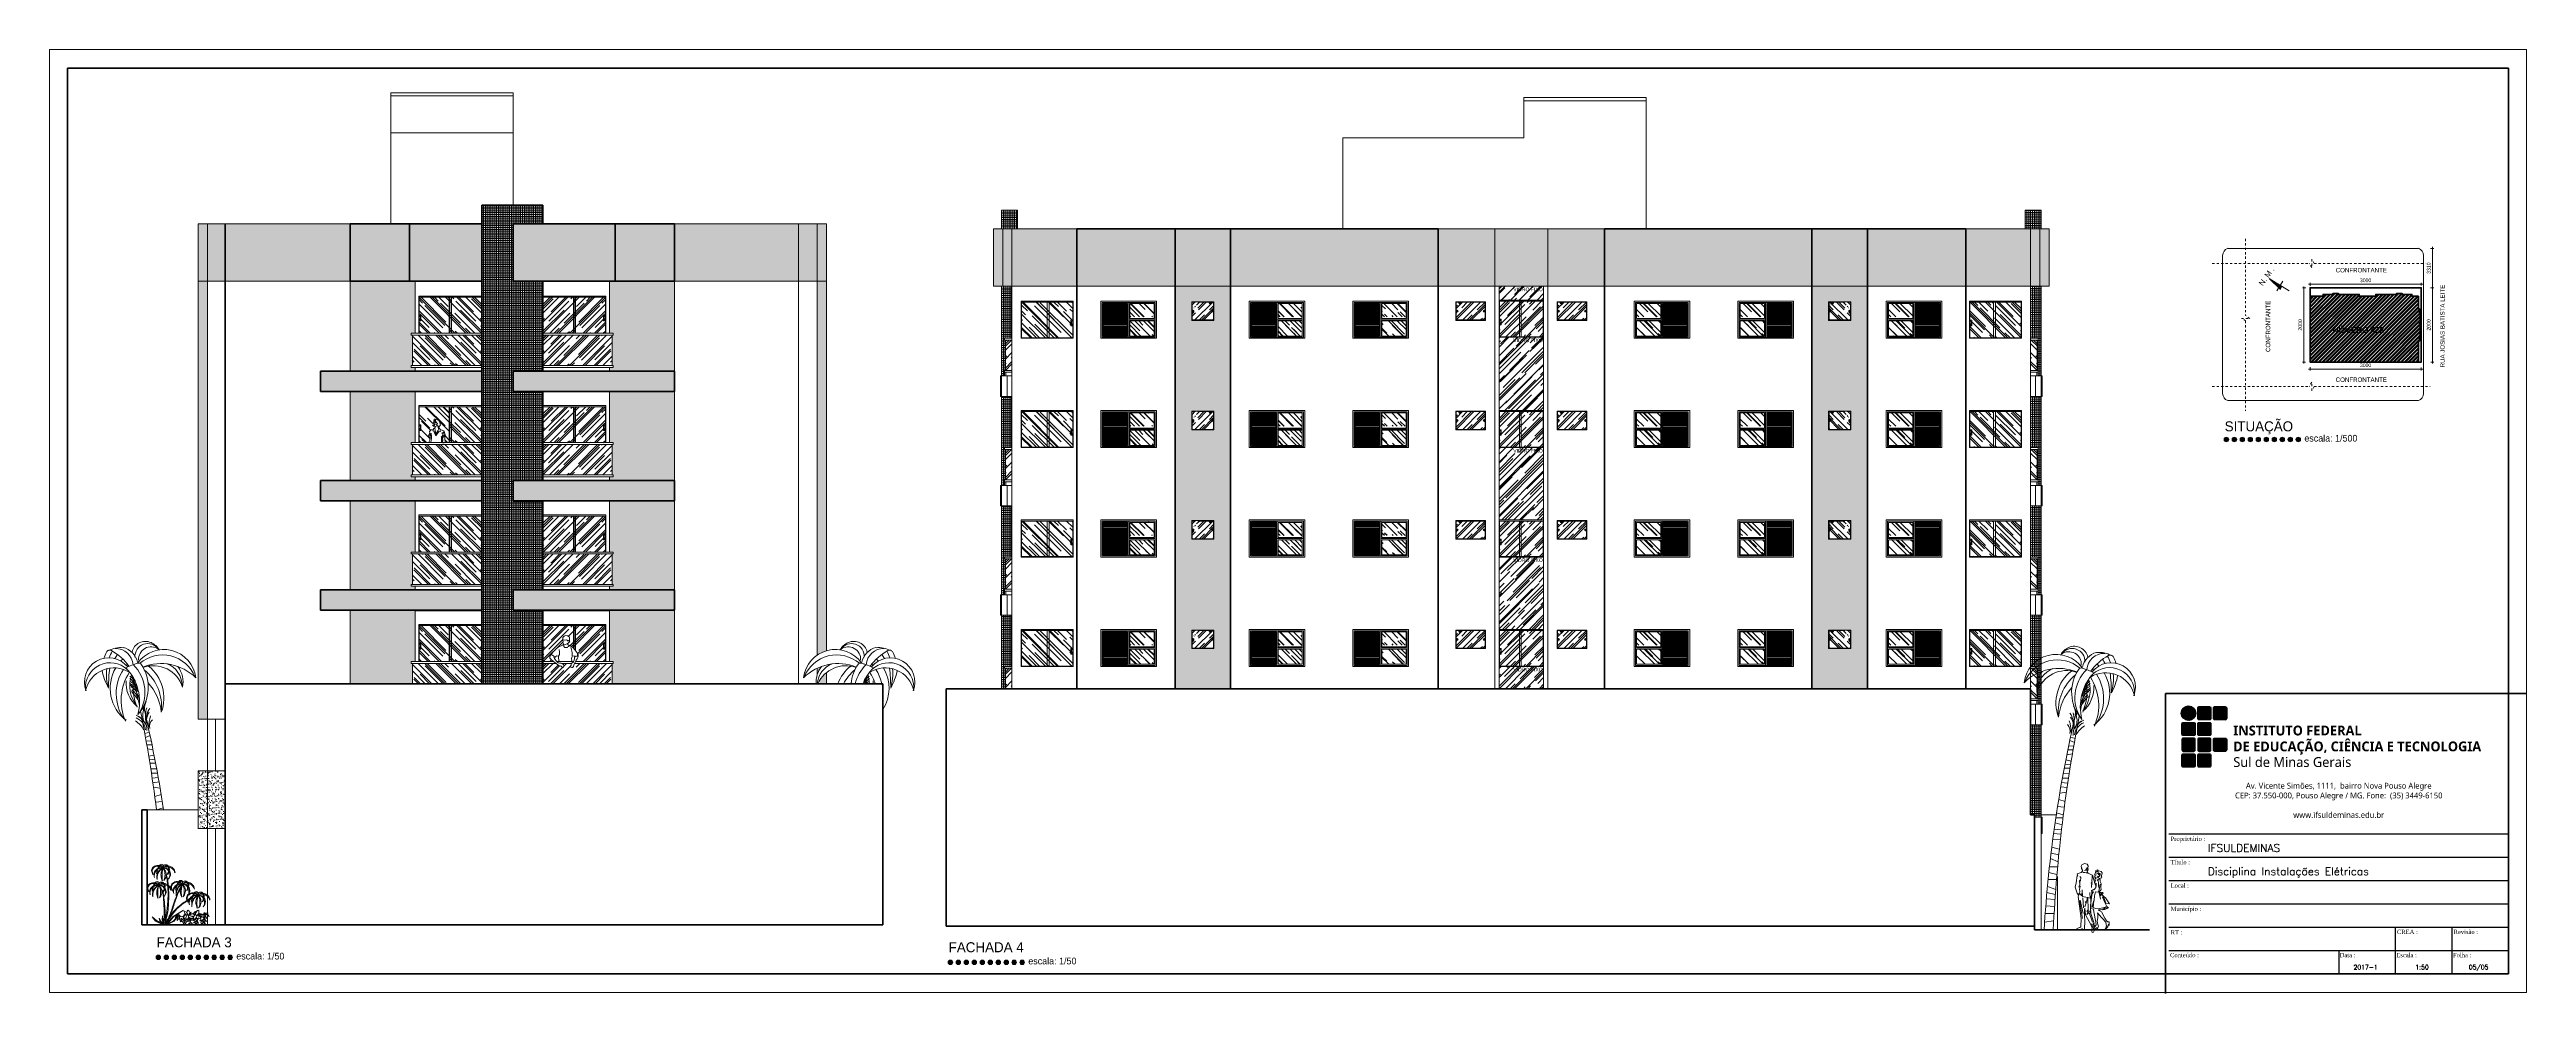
# Model space of a CAD drawing. Header units: millimetres. Extents: x 13204 to 24802, y 21209 to 40694.
# Drawn here: x 14623 to 21306, y 21209 to 23753 of the extents above; entities that cross this region are included whole.
import ezdxf
from ezdxf.enums import TextEntityAlignment as Align

# ---------------------------------------------------------------- set-up
doc = ezdxf.new("R2010")
doc.units = ezdxf.units.MM
doc.linetypes.add('0', pattern=[0])
doc.linetypes.add('CACHE', pattern=[0.24, 0.12, -0.12])
for name, color, linetype, lineweight in [('Cobertura', 2, 'Continuous', 20), ('COTA', 30, 'Continuous', 5), ('COTAS', 30, 'Continuous', 5), ('ESQUADRIA', 2, 'Continuous', 20), ('Esquadrias', 2, 'Continuous', 20), ('Hachura', 8, 'Continuous', 0), ('Layout', 6, 'Continuous', 15), ('LINHA01', 1, 'Continuous', 40), ('Louças', 150, 'Continuous', 15), ('Meia Parede', 11, 'Continuous', 40), ('Moveis', 6, 'Continuous', 13), ('PAREDE', 1, 'Continuous', 40), ('Paredes', 1, 'Continuous', 40), ('PISO', 5, 'Continuous', 5), ('PROJEÇÃO', 190, 'CACHE', 0), ('TEXTO', 4, 'Continuous', 5), ('Vegetação', 3, 'Continuous', 5), ('Veiculos e pessoas', 245, 'Continuous', 0)]:
    doc.layers.add(name, color=color, linetype=linetype, lineweight=lineweight)
for name, color, linetype in [('FORMATO', 7, 'Continuous'), ('FORMATO - SELO', 7, 'Continuous'), ('HACHURAS', 8, 'Continuous')]:
    doc.layers.add(name, color=color, linetype=linetype)
doc.styles.add('LANA', font='stylu.ttf')
doc.styles.add('romans', font='romans')
doc.styles.get("Standard").update_dxf_attribs({"font": 'arial.ttf'})
doc.dimstyles.new('COTA 50 fator 10', dxfattribs={"dimscale": 0, "dimtxt": 10, "dimasz": 0.5, "dimexe": 1.25, "dimexo": 5, "dimgap": 5, "dimtad": 1, "dimdec": 0, "dimlfac": 10, "dimtxsty": 'LANA', "dimblk": 'cota', "dimcen": 2.5, "dimse2": 1, "dimclrd": 256, "dimclre": 256, "dimclrt": 256, "dimaunit": 1, "dimadec": 0, "dimazin": 0, "dimtfac": 1, "dimtdec": 0, "dimtmove": 0, "dimatfit": 3, "dimldrblk": 'DOTSMALL', "dimfxl": 5, "dimfxlon": 1, "dimtzin": 9, "dimlwd": -1, "dimlwe": -1, "dimarcsym": 0})
pattern_1 = [(135, (23687.26, 21989.21), (-23.14168, 61.71114), [409.0909, -54.5455, 136.3636, -27.2727]), (135, (23671.254, 22024.5), (44.93342, 6.36396), [81.8182, -9, 163.6364, -20.4545]), (135, (23694.01, 22015.244), (-87.35983, 113.20137), [218.1818, -38.1818, 109.0909, -27.2727])]
pattern_2 = [(135, (23287.26, 21989.21), (-23.14168, 61.71114), [409.0909, -54.5455, 136.3636, -27.2727]), (135, (23271.254, 22024.5), (44.93342, 6.36396), [81.8182, -9, 163.6364, -20.4545]), (135, (23294.01, 22015.244), (-87.35983, 113.20137), [218.1818, -38.1818, 109.0909, -27.2727])]
pattern_3 = [(135, (23007.26, 21989.21), (-23.14168, 61.71114), [409.0909, -54.5455, 136.3636, -27.2727]), (135, (22991.254, 22024.5), (44.93342, 6.36396), [81.8182, -9, 163.6364, -20.4545]), (135, (23014.01, 22015.244), (-87.35983, 113.20137), [218.1818, -38.1818, 109.0909, -27.2727])]
pattern_4 = [(135, (75775.828, 8921.37), (-21.552615, 57.473639), [381, -50.8, 127, -25.4]), (135, (75760.92, 8954.237), (41.847994, 5.926969), [76.2, -8.382, 152.4, -19.05]), (135, (75782.114, 8945.616), (-81.3611205, 105.428207), [203.2, -35.56, 101.6, -25.4])]
pattern_5 = [(135, (23687.26, 22284.21), (-23.14168, 61.71114), [409.0909, -54.5455, 136.3636, -27.2727]), (135, (23671.254, 22319.5), (44.93342, 6.36396), [81.8182, -9, 163.6364, -20.4545]), (135, (23694.01, 22310.244), (-87.35983, 113.20137), [218.1818, -38.1818, 109.0909, -27.2727])]
pattern_6 = [(135, (23287.26, 22284.21), (-23.14168, 61.71114), [409.0909, -54.5455, 136.3636, -27.2727]), (135, (23271.254, 22319.5), (44.93342, 6.36396), [81.8182, -9, 163.6364, -20.4545]), (135, (23294.01, 22310.244), (-87.35983, 113.20137), [218.1818, -38.1818, 109.0909, -27.2727])]
pattern_7 = [(135, (23007.26, 22284.21), (-23.14168, 61.71114), [409.0909, -54.5455, 136.3636, -27.2727]), (135, (22991.254, 22319.5), (44.93342, 6.36396), [81.8182, -9, 163.6364, -20.4545]), (135, (23014.01, 22310.244), (-87.35983, 113.20137), [218.1818, -38.1818, 109.0909, -27.2727])]
pattern_8 = [(135, (75775.828, 9216.37), (-21.552615, 57.473639), [381, -50.8, 127, -25.4]), (135, (75760.92, 9249.237), (41.847994, 5.926969), [76.2, -8.382, 152.4, -19.05]), (135, (75782.114, 9240.616), (-81.3611205, 105.428207), [203.2, -35.56, 101.6, -25.4])]
pattern_9 = [(135, (23687.26, 22579.21), (-23.14168, 61.71114), [409.0909, -54.5455, 136.3636, -27.2727]), (135, (23671.254, 22614.5), (44.93342, 6.36396), [81.8182, -9, 163.6364, -20.4545]), (135, (23694.01, 22605.244), (-87.35983, 113.20137), [218.1818, -38.1818, 109.0909, -27.2727])]
pattern_10 = [(135, (23287.26, 22579.21), (-23.14168, 61.71114), [409.0909, -54.5455, 136.3636, -27.2727]), (135, (23271.254, 22614.5), (44.93342, 6.36396), [81.8182, -9, 163.6364, -20.4545]), (135, (23294.01, 22605.244), (-87.35983, 113.20137), [218.1818, -38.1818, 109.0909, -27.2727])]
pattern_11 = [(135, (23007.26, 22579.21), (-23.14168, 61.71114), [409.0909, -54.5455, 136.3636, -27.2727]), (135, (22991.254, 22614.5), (44.93342, 6.36396), [81.8182, -9, 163.6364, -20.4545]), (135, (23014.01, 22605.244), (-87.35983, 113.20137), [218.1818, -38.1818, 109.0909, -27.2727])]
pattern_12 = [(135, (75775.828, 9511.37), (-21.552615, 57.473639), [381, -50.8, 127, -25.4]), (135, (75760.92, 9544.237), (41.847994, 5.926969), [76.2, -8.382, 152.4, -19.05]), (135, (75782.114, 9535.616), (-81.3611205, 105.428207), [203.2, -35.56, 101.6, -25.4])]
pattern_13 = [(135, (23687.26, 22874.21), (-23.14168, 61.71114), [409.0909, -54.5455, 136.3636, -27.2727]), (135, (23671.254, 22909.5), (44.93342, 6.36396), [81.8182, -9, 163.6364, -20.4545]), (135, (23694.01, 22900.244), (-87.35983, 113.20137), [218.1818, -38.1818, 109.0909, -27.2727])]
pattern_14 = [(135, (23287.26, 22874.21), (-23.14168, 61.71114), [409.0909, -54.5455, 136.3636, -27.2727]), (135, (23271.254, 22909.5), (44.93342, 6.36396), [81.8182, -9, 163.6364, -20.4545]), (135, (23294.01, 22900.244), (-87.35983, 113.20137), [218.1818, -38.1818, 109.0909, -27.2727])]
pattern_15 = [(135, (23007.26, 22874.21), (-23.14168, 61.71114), [409.0909, -54.5455, 136.3636, -27.2727]), (135, (22991.254, 22909.5), (44.93342, 6.36396), [81.8182, -9, 163.6364, -20.4545]), (135, (23014.01, 22900.244), (-87.35983, 113.20137), [218.1818, -38.1818, 109.0909, -27.2727])]
pattern_16 = [(135, (75775.828, 9806.37), (-21.552615, 57.473639), [381, -50.8, 127, -25.4]), (135, (75760.92, 9839.237), (41.847994, 5.926969), [76.2, -8.382, 152.4, -19.05]), (135, (75782.114, 9830.616), (-81.3611205, 105.428207), [203.2, -35.56, 101.6, -25.4])]

# ---------------------------------------------------------------- blocks, each defined once
blk = doc.blocks.new('cota')
at = {"layer": 'COTAS'}
blk.add_hatch(color=256, dxfattribs=at).paths.add_polyline_path([(-1.6, 0, 1), (1.6, 0, 1)])
for points in [[(-1.6, 0), (-8, 0)], [(0, 1.6), (0, 8)], [(8, 0), (1.6, 0)], [(0, -8), (0, -1.6)]]:
    blk.add_lwpolyline(points, dxfattribs=at)
blk.add_circle((0, 0), 1.6, dxfattribs=at)
blk = doc.blocks.new('*D1037')
at = {"layer": 'COTAS', "transparency": 16777216}
for p, q in [((21046.9, 23217.3), (21053.2, 23217.3)), ((21051.9, 23216.8), (21051.9, 23111.7))]:
    blk.add_line(p, q, dxfattribs=at)
at = {"layer": 'Defpoints', "color": 0, "transparency": 16777216}
for p in [(21013.6, 23217.3), (21013.6, 23111.2), (21051.9, 23111.2)]:
    blk.add_point(p, dxfattribs=at)
at = {"layer": 'COTAS', "transparency": 16777216, "xscale": 0.5, "yscale": 0.5, "zscale": 0.5}
for p, rotation in [((21051.9, 23217.3), 90), ((21051.9, 23111.2), 270)]:
    blk.add_blockref('cota', p, dxfattribs=dict(at, rotation=rotation))
at = {"layer": 'COTAS', "transparency": 16777216, "insert": (21041.7, 23164.3), "char_height": 10, "attachment_point": 5, "rotation": 90, "style": 'LANA'}
blk.add_mtext('3310', dxfattribs=at)
blk = doc.blocks.new('_DotSmall')
at = {"layer": 'PAREDE', "color": 0, "const_width": 0.5}
blk.add_lwpolyline([(-0.0625, 0, 1), (0.0625, 0, 1)], format="xyb", close=True, dxfattribs=at)
blk = doc.blocks.new('*D1038')
at = {"layer": 'COTAS', "transparency": 16777216}
for p, q in [((21046.9, 23111.2), (21053.2, 23111.2)), ((21051.9, 23110.7), (21051.9, 22911.7))]:
    blk.add_line(p, q, dxfattribs=at)
at = {"layer": 'Defpoints', "color": 0, "transparency": 16777216}
for p in [(21021.5, 23111.2), (21021.5, 22911.2), (21051.9, 22911.2)]:
    blk.add_point(p, dxfattribs=at)
at = {"layer": 'COTAS', "transparency": 16777216, "xscale": 0.5, "yscale": 0.5, "zscale": 0.5}
for p, rotation in [((21051.9, 23111.2), 90), ((21051.9, 22911.2), 270)]:
    blk.add_blockref('cota', p, dxfattribs=dict(at, rotation=rotation))
at = {"layer": 'COTAS', "transparency": 16777216, "insert": (21041.7, 23011.2), "char_height": 10, "attachment_point": 5, "rotation": 90, "style": 'LANA'}
blk.add_mtext('2000', dxfattribs=at)
blk = doc.blocks.new('*D1039')
at = {"layer": 'COTAS', "transparency": 16777216}
for p, q in [((20721.5, 23116.2), (20721.5, 23122.4)), ((20722, 23121.1), (21021, 23121.1))]:
    blk.add_line(p, q, dxfattribs=at)
at = {"layer": 'Defpoints', "color": 0, "transparency": 16777216}
for p in [(20721.5, 23111.2), (21021.5, 23121.1), (21021.5, 23111.2)]:
    blk.add_point(p, dxfattribs=at)
at = {"layer": 'COTAS', "transparency": 16777216, "xscale": 0.5, "yscale": 0.5, "zscale": 0.5, "rotation": 180}
blk.add_blockref('cota', (20721.5, 23121.1), dxfattribs=at)
at = {"layer": 'COTAS', "transparency": 16777216, "xscale": 0.5, "yscale": 0.5, "zscale": 0.5}
blk.add_blockref('cota', (21021.5, 23121.1), dxfattribs=at)
at = {"layer": 'COTAS', "transparency": 16777216, "insert": (20871.5, 23131.4), "char_height": 10, "attachment_point": 5, "style": 'LANA'}
blk.add_mtext('3000', dxfattribs=at)
blk = doc.blocks.new('*D1040')
at = {"layer": 'COTAS', "transparency": 16777216}
for p, q in [((20710, 23111.2), (20703.7, 23111.2)), ((20705, 23110.7), (20705, 22911.7))]:
    blk.add_line(p, q, dxfattribs=at)
at = {"layer": 'Defpoints', "color": 0, "transparency": 16777216}
for p in [(20721.5, 23111.2), (20705, 22911.2), (20721.5, 22911.2)]:
    blk.add_point(p, dxfattribs=at)
at = {"layer": 'COTAS', "transparency": 16777216, "xscale": 0.5, "yscale": 0.5, "zscale": 0.5}
for p, rotation in [((20705, 23111.2), 90), ((20705, 22911.2), 270)]:
    blk.add_blockref('cota', p, dxfattribs=dict(at, rotation=rotation))
at = {"layer": 'COTAS', "transparency": 16777216, "insert": (20694.8, 23011.2), "char_height": 10, "attachment_point": 5, "rotation": 90, "style": 'LANA'}
blk.add_mtext('2000', dxfattribs=at)
blk = doc.blocks.new('*D1036')
at = {"layer": 'COTAS', "transparency": 16777216}
for p, q in [((20721.5, 22897.3), (20721.5, 22891)), ((20722, 22892.3), (21021, 22892.3))]:
    blk.add_line(p, q, dxfattribs=at)
at = {"layer": 'Defpoints', "color": 0, "transparency": 16777216}
for p in [(20721.5, 22911.2), (21021.5, 22911.2), (21021.5, 22892.3)]:
    blk.add_point(p, dxfattribs=at)
at = {"layer": 'COTAS', "transparency": 16777216, "xscale": 0.5, "yscale": 0.5, "zscale": 0.5, "rotation": 180}
blk.add_blockref('cota', (20721.5, 22892.3), dxfattribs=at)
at = {"layer": 'COTAS', "transparency": 16777216, "xscale": 0.5, "yscale": 0.5, "zscale": 0.5}
blk.add_blockref('cota', (21021.5, 22892.3), dxfattribs=at)
at = {"layer": 'COTAS', "transparency": 16777216, "insert": (20871.5, 22902.5), "char_height": 10, "attachment_point": 5, "style": 'LANA'}
blk.add_mtext('3000', dxfattribs=at)
blk = doc.blocks.new('Arv010')
at = {"layer": 'Vegetação', "color": 8}
for p, q in [((-562, 6242), (-708, 6196)), ((-686, 6071), (-538, 6132)), ((-501, 5956), (-665, 5952)), ((-643, 5827), (-475, 5827)), ((-442, 5666), (-622, 5704)), ((-581, 5463), (-410, 5502)), ((-561, 5341), (-581, 5463)), ((-383, 5365), (-561, 5341)), ((-544, 5235), (-359, 5239)), ((-325, 5058), (-516, 5056)), ((-494, 4914), (-298, 4913)), ((-273, 4771), (-469, 4748)), ((-448, 4606), (-248, 4629)), ((-213, 4424), (-427, 4463)), ((-385, 4157), (-179, 4219)), ((-143, 3997), (-360, 3977)), ((-328, 3729), (-111, 3792)), ((-86, 3629), (-315, 3626)), ((-288, 3405), (-62, 3464)), ((-34, 3264), (-268, 3239)), ((-252, 3101), (-14, 3122)), ((14, 2916), (-234, 2936)), ((-199, 2611), (45, 2672)), ((68, 2487), (-180, 2427)), ((-158, 2203), (89, 2308)), ((119, 2041), (-143, 2039)), ((-121, 1796), (139, 1856)), ((162, 1634), (-108, 1633)), ((-82, 1307), (184, 1408)), ((203, 1205), (-69, 1144)), ((-58, 978), (221, 1000)), ((239, 777), (-43, 755)), ((-29, 530), (258, 532)), ((278, 245), (-15, 286)), ((280, 377), (269, 377))]:
    blk.add_line(p, q, dxfattribs=at)
for centre, radius, start, end in [((-803, 8245), 1292, 152.96131, 162.46238), ((-1848, 8779), 119, 61.596, 152.96131), ((-1499, 8194), 789, 83.41978, 119.20009), ((-432, 8125), 1521, 151.18529, 159.8093), ((-2589, 7409), 1677, 35.11544, 61.596), ((-1659, 8383), 571, 4.33066, 91.15698), ((-1580, 8360), 650, 12.95089, 74.51373), ((-688, 8736), 447, 65.93437, 167.19573), ((-613, 8696), 417, 34.18083, 183.75998), ((-91, 7879), 1042, 6.81937, 144.66971), ((-506, 8602), 405, 54.0715, 184.03771), ((-736, 8628), 565, 29.51825, 65.93437), ((-1879, 7864), 786, 38.38164, 201.53241), ((-1828, 7683), 808, 46.92177, 184.20634), ((-1708, 7378), 947, 57.40669, 167.95564), ((-106, 8653), 2031, 191.68929, 208.92216), ((-432, 8125), 1521, 173.57549, 197.39353), ((2188, 7743), 4072, 171.91524, 180.68398), ((-537, 7661), 1295, 149.2579, 233.13465), ((1045, 7097), 3125, 147.76618, 150.71503), ((-186, 7488), 1450, 147.08782, 214.21316), ((-537, 7661), 1295, 133.76012, 137.03431), ((204, 7268), 1680, 147.13577, 203.40372), ((-2454, 7227), 1575, 344.85297, 44.29527), ((-275, 6256), 2318, 106.5343, 116.91036), ((-1324, 8322), 0, 180, 233.82071), ((-186, 7488), 1450, 138.15869, 141.30513), ((-114, 7755), 1083, 161.60251, 218.81527), ((-1516, 7645), 526, 26.21327, 51.82495), ((-1379, 7760), 384, 356.76435, 46.42587), ((-1959, 7526), 1256, 326.0024, 45.92645), ((-1460, 8532), 449, 348.51916, 349.60528), ((-907, 8383), 98.5, 43.97828, 106.5343), ((-1916, 7695), 1319, 318.16939, 35.19505), ((-135, 7608), 1134, 21.6617, 130.36265), ((-183, 6858), 1607, 45.47931, 111.54288), ((-430, 7406), 989, 16.93138, 109.76781), ((-1702, 7073), 1538, 353.91023, 50.54881), ((-1408, 7349), 1319, 339.45974, 51.57053), ((-261, 7752), 757, 359.51975, 69.19846), ((-312, 7860), 844, 348.6876, 37.14868), ((-328, 7838), 988, 175.94326, 230.45392), ((-1441, 7631), 427, 15.52841, 55.16346), ((-1470, 7262), 620, 41.89256, 63.22328), ((-1339, 7522), 395, 5.99185, 66.85215), ((-1698, 7120), 830, 15.38315, 51.08649), ((-1212, 7452), 257, 22.30625, 77.30908), ((-2085, 6579), 1359, 32.0018, 46.04604), ((-1408, 7217), 485, 14.79481, 54.68621), ((523, 7694), 1613, 172.38305, 203.43127), ((-47608, -2587), 47720, 11.72211, 12.80271), ((-227, 7016), 492, 151.64936, 186.13195), ((-1825, 6718), 1660, 5.82903, 42.76726), ((-1427, 5953), 773, 28.25495, 57.40595), ((-1052, 6508), 286, 3.06685, 77.68783), ((-1186, 6238), 507, 9.19411, 67.44555), ((-1101, 6323), 457, 356.87431, 68.01591), ((-2161, 7524), 1420, 330.46237, 330.46854), ((-47863, -2332), 47919, 2.78914, 11.13741), ((-1060, 6936), 309, 2.6852, 21.33752), ((-219, 6785), 553, 162.55899, 208.28209), ((-41385, -2532), 41756, 3.44774, 13.30597), ((354, 6745), 1039, 163.92581, 191.20095), ((-28, 6543), 637, 147.07411, 194.80036), ((-164, 6705), 487, 140.9197, 199.45613), ((641, 6385), 1224, 161.75486, 179.26805), ((-263, 6434), 290, 133.30246, 194.91756)]:
    blk.add_arc(centre, radius, start, end, dxfattribs=at)
blk = doc.blocks.new('Pes029')
at = {"layer": 'Veiculos e pessoas', "color": 8}
for points in [[(-71, 1281), (-97, 1326), (-74, 1368), (-106, 1396), (-104, 1413), (-70, 1418), (-79, 1450), (-112, 1451), (-76, 1461), (-84, 1479), (-72, 1492), (-81, 1505), (-96, 1508), (-88, 1513), (-94, 1543), (-101, 1596), (-151, 1619), (-158, 1608), (-150, 1595), (-186, 1591), (-245, 1568), (-274, 1537), (-258, 1456), (-245, 1412), (-263, 1424), (-247, 1395), (-214, 1384), (-196, 1392), (-196, 1367), (-221, 1352), (-220, 1306), (-251, 1248), (-241, 1144), (-252, 1088), (-195, 1015), (-280, 1007), (-304, 990), (-268, 950), (-317, 902), (-368, 863), (-473, 704), (-374, 722), (-323, 868), (-291, 891), (-285, 878), (-350, 734), (-400, 625), (-445, 597), (-349, 544), (-235, 539), (-179, 541), (-194, 523), (-256, 485), (-346, 317), (-390, 239), (-428, 214), (-460, 217), (-461, 200), (-467, 120), (-446, 153), (-432, 128), (-427, 78), (-380, 31), (-359, 25), (-382, 81), (-403, 105), (-387, 89), (-376, 207), (-189, 412), (-146, 462), (-155, 405), (-156, 326), (-143, 230), (-154, 143), (-179, 97), (-140, 4), (-148, 56), (-125, 51), (-76, 10), (-33, 19), (-111, 130), (-112, 156), (-44, 540), (-46, 559), (44, 578), (34, 830), (13, 947), (-40, 1024), (4, 1013), (13, 1057), (-46, 1078), (-75, 1106), (-109, 1171), (-113, 1256), (-97, 1205), (-71, 1276)], [(200, 1792), (134, 1769), (107, 1728), (115, 1663), (107, 1639), (125, 1570), (139, 1564), (105, 1525), (-5, 1469), (-20, 1451), (-37, 1371), (-108, 1189), (-102, 1145), (-78, 1108), (-6, 1073), (11, 844), (38, 851), (26, 836), (42, 538), (33, 520), (65, 498), (25, 483), (36, 466), (-49, 196), (-58, 164), (-33, 173), (-74, 99), (-44, 72), (-56, 76), (-64, -9), (-43, -63), (-5, -72), (13, 2), (-17, 68), (-27, 71), (-30, 143), (-5, 49), (20, 120), (-2, 164), (18, 128), (173, 406), (192, 583), (200, 539), (206, 379), (197, 234), (199, 29), (194, 5), (261, 12), (252, 26), (275, 26), (306, 9), (403, 18), (408, 34), (327, 60), (301, 79), (293, 303), (370, 899), (348, 955), (370, 931), (380, 968), (354, 974), (387, 965), (454, 1152), (424, 1262), (396, 1462), (385, 1442), (397, 1505), (296, 1541), (248, 1588), (274, 1637), (289, 1712), (273, 1755)]]:
    blk.add_lwpolyline(points, close=True, dxfattribs=at)
for points in [[(-113, 1396), (-176, 1410), (-176, 1432), (-151, 1428), (-166, 1445), (-179, 1437), (-207, 1441), (-202, 1460), (-239, 1478), (-200, 1477), (-218, 1524), (-179, 1485), (-176, 1498), (-196, 1514), (-169, 1523), (-169, 1567), (-146, 1584), (-94, 1548)], [(-194, 1121), (-177, 1180), (-175, 1263), (-169, 1318), (-136, 1334), (-184, 1364)], [(-164, 1510), (-136, 1516), (-119, 1511), (-136, 1505), (-120, 1498)], [(9, 1142), (12, 1217), (-7, 1241), (22, 1266), (-2, 1287), (8, 1309), (-4, 1409), (-3, 1447)], [(59, 1010), (48, 853), (162, 879), (253, 898), (262, 1079), (278, 918), (341, 980), (332, 1034), (339, 1088), (332, 1134), (320, 1180), (346, 1190), (352, 1148), (325, 1203), (324, 1255), (342, 1291), (315, 1282), (340, 1338), (314, 1322), (305, 1413), (325, 1437)], [(132, 1676), (124, 1671), (127, 1656), (135, 1641), (132, 1625), (139, 1588)], [(125, 1527), (191, 1543), (251, 1545)], [(126, 1672), (139, 1674), (152, 1648), (179, 1607), (199, 1602)], [(276, 1671), (281, 1647), (268, 1636)], [(-176, 1015), (-91, 1024), (-72, 920), (-57, 799), (0, 598), (-50, 790), (-29, 600), (-96, 579), (-177, 564), (-366, 610), (-284, 536), (-438, 594), (-360, 621)], [(-225, 951), (-253, 963), (-253, 985), (-211, 1001), (-180, 1027), (-195, 1076), (-205, 1141), (-218, 1231)], [(-246, 912), (-190, 999), (-226, 824)], [(-14, 203), (78, 470), (140, 414), (96, 512), (143, 495), (99, 539), (109, 863)], [(122, 876), (147, 749), (159, 759), (186, 746), (169, 733), (157, 724), (192, 618)], [(250, 865), (228, 595)], [(316, 803), (240, 436)], [(338, 794), (259, 306)]]:
    blk.add_lwpolyline(points, dxfattribs=at)
blk = doc.blocks.new('A$C7BD42B1A')
at = {"layer": 'Veiculos e pessoas', "color": 8}
for p, q in [((-34.8, 15.4), (-34.7, 18.6)), ((-33.8, 10.7), (-34.8, 15.4)), ((-34.7, 18.6), (-33.5, 19.8)), ((-32.6, 7.2), (-33.8, 10.7)), ((-33.5, 19.8), (-32.1, 14.6)), ((-29.9, 3.8), (-32.6, 7.2)), ((-32.1, 14.6), (-28, 13.2)), ((-26.6, -2.5), (-29.9, 3.8)), ((-28, 13.2), (-26.7, 14.6)), ((-26.7, 14.6), (-18.8, 15.1)), ((-20.1, 15), (-18, 11.6)), ((-18.8, 15.1), (-18.5, 24.6)), ((-18.5, 24.6), (-16.5, 34.7)), ((-18, 11.6), (-17, 7.6)), ((-17, 7.6), (-18, 4)), ((-18, 4), (-17.4, 1.1)), ((-17.4, 1.1), (-17.5, 0)), ((-16.5, 34.7), (-14.9, 37.4)), ((-23.2, -8.8), (-26.6, -2.5)), ((-22.7, -13.7), (-23.2, -8.8)), ((-19.6, -16.1), (-22.7, -13.7)), ((-17.6, -15.9), (-19.6, -16.1)), ((-18, -3.9), (-16.2, -7.5)), ((-15.3, -15.1), (-17.6, -15.9)), ((-16.2, -7.5), (-15.9, -9.7)), ((-15.9, -9.7), (-14.1, -12.6)), ((-14.1, -12.6), (-15.3, -15.1))]:
    blk.add_line(p, q, dxfattribs=at)
for points in [[(-9.2, 51), (-10.2, 51.3), (-11.4, 54.9), (-11.7, 56.9), (-9.9, 56.7), (-9, 55.6), (-7.3, 54.6), (-6, 56.3), (-4.9, 57.6), (-3.1, 58.2), (2.4, 57.9), (6.3, 58.8), (6.6, 60.4), (6.2, 64.6), (3.2, 68.5), (-0.9, 69.7), (-6.3, 69.5), (-10.5, 66.8), (-11.9, 64.4), (-11.8, 57.8), (-11.7, 56.9)], [(-7.1, 49.1), (-7.1, 44.9), (-9.5, 43.8), (-11.3, 42), (-15.5, 41.7), (-20.7, 38), (-27.1, 30.4), (-32.7, 23), (-33.5, 19.8)], [(-26.7, 14.6), (-25.4, 11.6), (-25.2, 7.9), (-24.3, 3.2), (-22.6, -0.8), (-20.1, -3.8), (-18, -3.9)], [(-10.4, 42.9), (-8.5, 40.5), (-6.9, 39.4), (-5.8, 38.1), (-3.1, 37.5), (1, 38), (3.4, 40.1), (4.1, 42.3), (3.9, 45.5)], [(4.5, 45.9), (3.2, 45.2), (-0.6, 45.7), (-5.3, 47.7), (-8.9, 50.4), (-9, 51.6)], [(17.7, 14.8), (22.4, 15.2), (25.6, 13.4), (27.4, 11.8), (30.9, 11.6), (28.8, 8.5), (26.9, 5), (24.5, 1.6), (20.9, -1.9), (18.7, -3.6), (15.8, -4.5), (12.1, -4.4), (8.2, -5.5), (4.9, -7.8), (3.7, -10.5), (3.7, -12.5), (4.9, -14.5), (6.4, -16.3), (8.1, -15.9), (9.5, -14.5), (10.8, -12.7), (13.3, -11.7), (15.1, -11.8), (17.1, -11.2), (20.3, -8.5), (24.4, -5.7), (31.2, 0.1), (37.8, 5.6), (41.2, 9.3), (41.8, 11.2), (41.3, 14.3), (39.2, 17.9), (32.2, 26.5), (24.4, 34.6), (18.8, 38.7), (7, 44.2), (4.5, 45.9), (5, 47.7), (6, 51.2), (5.9, 54), (6, 57), (5.7, 58.6)], [(15.4, 0), (17, 1.5), (17.4, 4.3), (18.1, 8.9), (17.7, 14.8), (15.8, 19), (15.3, 25.4), (15.9, 32.3)], [(29.1, 11.7), (30.3, 14), (33.9, 17.2), (36.8, 18.3), (38.6, 18.6)]]:
    blk.add_lwpolyline(points, dxfattribs=at)
blk = doc.blocks.new('A$C28947A85')
at = {"layer": 'Vegetação', "color": 8, "linetype": '0'}
for p, q in [((-41, 146.9), (-41, 146.9)), ((-39.3, 146.8), (-39.3, 146.8)), ((-36.4, 136), (-36.4, 136)), ((-36.4, 135.6), (-36.4, 135.6)), ((-36.1, 156.5), (-36.1, 156.5)), ((-34.4, 138.4), (-34.4, 138.4)), ((-34.3, 155.2), (-34.3, 155.2)), ((-32.9, 137.9), (-32.9, 137.9)), ((-30.2, 159.6), (-30.2, 159.6)), ((-30, 147.8), (-30, 147.8)), ((-29.3, 157.7), (-29.3, 157.7)), ((-25.1, 147.8), (-28.2, 137.3)), ((-26, 147.3), (-28.2, 137.3)), ((-28.2, 146.5), (-28.2, 146.5)), ((-26, 147.3), (-26, 147.3)), ((-25.1, 147.8), (-25.1, 147.8)), ((-25.1, 139.5), (-25.1, 139.5)), ((-23, 155.2), (-24.5, 152.2)), ((-23.9, 158.7), (-23.9, 158.7)), ((-23.6, 160.5), (-23.6, 160.5)), ((-23.6, 138.6), (-23.6, 138.6)), ((-22.4, 154.8), (-23.3, 152.6)), ((-21.1, 158.3), (-23, 155.2)), ((-19.6, 157.8), (-22.4, 154.8)), ((-21.2, 153.6), (-21.2, 153.6)), ((-21.1, 158.3), (-21.1, 158.3)), ((-20.2, 159.6), (-20.2, 159.6)), ((-20.1, 152), (-20.1, 152)), ((-19.6, 157.8), (-19.6, 157.8)), ((-19.4, 147.9), (-19.4, 147.9)), ((-19, 158.3), (-19, 158.3)), ((-18.5, 146.9), (-18.5, 146.9)), ((-16.9, 163.2), (-16.9, 163.2)), ((-16.9, 157.5), (-16.9, 157.5)), ((-16.6, 160.2), (-16.6, 160.2)), ((-16.3, 158.6), (-16.3, 158.6)), ((-13.9, 145.3), (-13.9, 145.3)), ((-13.5, 160.5), (-13.5, 160.5)), ((-12, 163.1), (-12, 163.1)), ((-12, 149.9), (-12, 149.9)), ((-11.7, 145.3), (-11.7, 145.3)), ((-11.4, 153.5), (-11.4, 153.5)), ((-11, 153.9), (-11, 153.9)), ((-11, 153.5), (-11, 153.5)), ((-10.7, 153.9), (-10.7, 153.9)), ((-10.7, 153.5), (-10.7, 153.5)), ((-10.7, 149.8), (-10.7, 149.8)), ((-10.4, 153.5), (-10.4, 153.5)), ((-10.2, 158), (-10.2, 158)), ((-10.1, 154.3), (-10.1, 154.3)), ((-10.1, 153.9), (-10.1, 153.9)), ((-10.1, 153.9), (-10.1, 153.9)), ((-10.1, 153.9), (-10.1, 153.9)), ((-9.8, 153.9), (-9.8, 153.9)), ((-9.8, 153.9), (-9.8, 153.9)), ((-9.8, 153.5), (-9.8, 153.5)), ((-9.5, 154.3), (-9.5, 154.3)), ((-9.5, 154.2), (-9.5, 154.2)), ((-9.5, 154.2), (-9.5, 154.2)), ((-9.5, 153.9), (-9.5, 153.9)), ((-8.7, 159.3), (-8.7, 159.3)), ((-7.9, 160.2), (-7.9, 160.2)), ((-7.7, 149.4), (-7.7, 149.4)), ((-6.3, 149.7), (-6.3, 149.7)), ((-6.2, 144.7), (-6.2, 144.7)), ((-4.9, 156.1), (-4.9, 156.1)), ((-4.2, 156.3), (-4.2, 156.3)), ((-3.9, 158.6), (-3.9, 158.6)), ((-3.9, 152.5), (-3.9, 152.5)), ((-3.7, 145.2), (-3.7, 145.2)), ((-3.5, 157.9), (-3.5, 157.9)), ((-2.9, 153.3), (-2.9, 153.3)), ((1.3, 120.7), (-1.7, 136.3)), ((-1.6, 162.2), (-1.6, 162.2)), ((-1.3, 159.6), (-1.3, 159.6)), ((-1.3, 136.9), (-1.3, 136.9)), ((-1.3, 136.9), (2.5, 120.7)), ((0.3, 159.1), (0.3, 159.1)), ((0.9, 136), (0.9, 136)), ((1.2, 136), (1.2, 136)), ((1.4, 161), (1.4, 161)), ((1.5, 157.8), (1.5, 157.8)), ((1.5, 149.1), (1.5, 149.1)), ((2.2, 137.5), (2.2, 137.5)), ((2.6, 137.1), (2.6, 137.1)), ((2.7, 156.5), (2.7, 156.5)), ((3, 156.5), (3, 156.5)), ((3, 150.4), (3, 150.4)), ((3, 139), (3, 139)), ((3.6, 158.7), (3.6, 158.7)), ((3.9, 158.7), (3.9, 158.7)), ((3.9, 138.6), (3.9, 138.6)), ((4, 142.3), (4, 142.3)), ((4.2, 154.1), (4.2, 154.1)), ((4.2, 145.6), (4.2, 145.6)), ((4.5, 156.5), (4.5, 156.5)), ((4.9, 151.3), (4.9, 151.3)), ((4.9, 150.2), (4.9, 150.2)), ((4.9, 149.1), (4.9, 149.1)), ((5.1, 141.1), (5.1, 141.1)), ((5.5, 143.9), (5.5, 143.9)), ((6.2, 154.1), (6.2, 154.1)), ((6.4, 147.3), (6.4, 147.3)), ((6.9, 149.3), (6.9, 149.3)), ((7, 151.3), (7, 151.3)), ((7.9, 136.5), (7.9, 136.5)), ((10, 136.9), (10, 136.9)), ((15, 151.3), (15, 151.3)), ((16.5, 152.9), (16.5, 152.9)), ((22.3, 140.4), (22.3, 140.4)), ((22.3, 140.4), (22.3, 140.4)), ((-52.6, 100.2), (-52.6, 100.2)), ((-50.9, 100.1), (-50.9, 100.1)), ((-48, 89.2), (-48, 89.2)), ((-48, 88.8), (-48, 88.8)), ((-47.7, 109.8), (-47.7, 109.8)), ((-46, 91.7), (-46, 91.7)), ((-45.9, 108.5), (-45.9, 108.5)), ((-45, 81.4), (-45, 81.4)), ((-45, 81.4), (-45, 81.4)), ((-44.5, 91.2), (-44.5, 91.2)), ((-41.8, 112.8), (-41.8, 112.8)), ((-41.6, 101), (-41.6, 101)), ((-40.9, 111), (-40.9, 111)), ((-36.7, 101), (-39.8, 90.5)), ((-37.6, 100.6), (-39.8, 90.5)), ((-39.8, 99.7), (-39.8, 99.7)), ((-38.8, 84.3), (-38.8, 84.3)), ((-38, 75.7), (-38, 75.7)), ((-38, 75.7), (-38, 75.7)), ((-37.6, 100.6), (-37.6, 100.6)), ((-37.5, 83.9), (-37.5, 83.9)), ((-36.7, 101), (-36.7, 101)), ((-36.7, 92.7), (-36.7, 92.7)), ((-34.6, 108.5), (-36.1, 105.4)), ((-35.5, 112), (-35.5, 112)), ((-35.2, 113.7), (-35.2, 113.7)), ((-35.2, 91.9), (-35.2, 91.9)), ((-34, 108), (-34.9, 105.8)), ((-32.8, 111.5), (-34.6, 108.5)), ((-31.2, 111.1), (-34, 108)), ((-33.4, 128.1), (-33.4, 128.1)), ((-33.4, 128.1), (-33.4, 128.1)), ((-32.9, 106.8), (-32.9, 106.8)), ((-32.8, 111.5), (-32.8, 111.5)), ((-31.8, 112.8), (-31.8, 112.8)), ((-31.7, 105.3), (-31.7, 105.3)), ((-31.2, 111.1), (-31.2, 111.1)), ((-31.1, 101.1), (-31.1, 101.1)), ((-30.6, 111.5), (-30.6, 111.5)), ((-30.1, 100.2), (-30.1, 100.2)), ((-28.5, 116.4), (-28.5, 116.4)), ((-28.5, 110.7), (-28.5, 110.7)), ((-28.2, 113.5), (-28.2, 113.5)), ((-27.9, 111.9), (-27.9, 111.9)), ((-27.1, 131.1), (-27.1, 131.1)), ((-27.1, 85.1), (-27.1, 85.1)), ((-26.3, 122.4), (-26.3, 122.4)), ((-26.3, 122.4), (-26.3, 122.4)), ((-25.9, 130.7), (-25.9, 130.7)), ((-25.6, 98.6), (-25.6, 98.6)), ((-25.1, 113.7), (-25.1, 113.7)), ((-24.6, 85.3), (-24.6, 85.3)), ((-23.7, 103.2), (-23.7, 103.2)), ((-23.6, 116.3), (-23.6, 116.3)), ((-23.3, 98.6), (-23.3, 98.6)), ((-23.3, 72), (-23.3, 72)), ((-23.3, 72), (-23.3, 72)), ((-23, 106.7), (-23, 106.7)), ((-22.7, 107.2), (-22.7, 107.2)), ((-22.7, 106.7), (-22.7, 106.7)), ((-22.4, 107.2), (-22.4, 107.2)), ((-22.4, 106.7), (-22.4, 106.7)), ((-22.4, 103), (-22.4, 103)), ((-22.1, 106.7), (-22.1, 106.7)), ((-21.8, 111.2), (-21.8, 111.2)), ((-21.7, 107.6), (-21.7, 107.6)), ((-21.7, 107.2), (-21.7, 107.2)), ((-21.7, 107.2), (-21.7, 107.2)), ((-21.7, 107.2), (-21.7, 107.2)), ((-21.4, 107.2), (-21.4, 107.2)), ((-21.4, 107.2), (-21.4, 107.2)), ((-21.4, 106.7), (-21.4, 106.7)), ((-21.4, 105.7), (-21.4, 105.7)), ((-21.1, 107.6), (-21.1, 107.6)), ((-21.1, 107.4), (-21.1, 107.4)), ((-21.1, 107.4), (-21.1, 107.4)), ((-21.1, 107.2), (-21.1, 107.2)), ((-21, 106.3), (-21, 106.3)), ((-20.4, 112.5), (-20.4, 112.5)), ((-19.9, 72.6), (-19.9, 72.6)), ((-19.9, 72.6), (-19.9, 72.6)), ((-19.5, 113.4), (-19.5, 113.4)), ((-19.3, 102.7), (-19.3, 102.7)), ((-17.9, 102.9), (-17.9, 102.9)), ((-17.8, 98), (-17.8, 98)), ((-16.7, 85.1), (-16.7, 85.1)), ((-16.5, 109.3), (-16.5, 109.3)), ((-15.8, 109.6), (-15.8, 109.6)), ((-15.5, 131.8), (-15.5, 131.8)), ((-15.5, 111.9), (-15.5, 111.9)), ((-15.5, 105.7), (-15.5, 105.7)), ((-15.3, 98.4), (-15.3, 98.4)), ((-15.1, 111.1), (-15.1, 111.1)), ((-14.5, 106.6), (-14.5, 106.6)), ((-13.7, 84.8), (-13.7, 84.8)), ((-13.2, 115.5), (-13.2, 115.5)), ((-12.9, 132), (-12.9, 132)), ((-12.9, 112.8), (-12.9, 112.8)), ((-12.6, 91.1), (-12.6, 91.1)), ((-12, 91.7), (-12, 91.7)), ((-11.7, 118.7), (-11.7, 118.7)), ((-11.7, 118.7), (-11.7, 118.7)), ((-11.3, 112.3), (-11.3, 112.3)), ((-10.7, 89.2), (-10.7, 89.2)), ((-10.4, 89.2), (-10.4, 89.2)), ((-10.2, 114.3), (-10.2, 114.3)), ((-10.1, 111.1), (-10.1, 111.1)), ((-10.1, 102.3), (-10.1, 102.3)), ((-10.1, 82.9), (-10.1, 82.9)), ((-9.4, 90.7), (-9.4, 90.7)), ((-9.2, 83.5), (-9.2, 83.5)), ((-9.1, 90.4), (-9.1, 90.4)), ((-9, 72.6), (-9, 72.6)), ((-8.9, 109.8), (-8.9, 109.8)), ((-8.6, 109.8), (-8.6, 109.8)), ((-8.6, 103.7), (-8.6, 103.7)), ((-8.6, 92.3), (-8.6, 92.3)), ((-8.3, 119.4), (-8.3, 119.4)), ((-8.3, 119.4), (-8.3, 119.4)), ((-8, 112), (-8, 112)), ((-7.8, 72.9), (-7.8, 72.9)), ((-7.7, 112), (-7.7, 112)), ((-7.7, 91.9), (-7.7, 91.9)), ((-7.7, 76.1), (-7.7, 76.1)), ((-7.7, 76.1), (-7.7, 76.1)), ((-7.6, 95.5), (-7.6, 95.5)), ((-7.5, 107.3), (-7.5, 107.3)), ((-7.4, 98.8), (-7.4, 98.8)), ((-7.1, 109.8), (-7.1, 109.8)), ((-6.8, 104.5), (-6.8, 104.5)), ((-6.8, 102.3), (-6.8, 102.3)), ((-6.7, 103.4), (-6.7, 103.4)), ((-6.5, 94.4), (-6.5, 94.4)), ((-6.2, 97.1), (-6.2, 97.1)), ((-5.4, 107.4), (-5.4, 107.4)), ((-5.2, 100.6), (-5.2, 100.6)), ((-5.1, 131.9), (-5.1, 131.9)), ((-4.7, 102.5), (-4.7, 102.5)), ((-4.6, 104.5), (-4.6, 104.5)), ((-3.7, 89.7), (-3.7, 89.7)), ((-2.1, 131.6), (-2.1, 131.6)), ((-1.6, 90.1), (-1.6, 90.1)), ((2.1, 109.3), (1.3, 120.7)), ((1.7, 51), (3.4, 82.3)), ((2.1, 109.3), (2.1, 109.3)), ((2.1, 105.7), (2.1, 105.7)), ((2.5, 120.7), (3.8, 108.1)), ((3.3, 90), (3.3, 90)), ((3.4, 104.5), (3.4, 104.5)), ((3.8, 103.9), (3.8, 103.9)), ((3.9, 122.9), (3.9, 122.9)), ((3.9, 122.9), (3.9, 122.9)), ((5.5, 81.7), (4.2, 51)), ((4.9, 106.2), (4.9, 106.2)), ((5.3, 89.2), (5.3, 89.2)), ((5.5, 81.7), (5.5, 81.7)), ((10.7, 93.6), (10.7, 93.6)), ((10.7, 93.6), (10.7, 93.6)), ((11, 103.2), (11, 103.2)), ((12.7, 103.1), (12.7, 103.1)), ((15.6, 92.3), (15.6, 92.3)), ((15.6, 91.9), (15.6, 91.9)), ((15.9, 112.8), (15.9, 112.8)), ((17.6, 94.7), (17.6, 94.7)), ((17.7, 111.5), (17.7, 111.5)), ((18.6, 84.4), (18.6, 84.4)), ((18.6, 84.4), (18.6, 84.4)), ((19.1, 94.2), (19.1, 94.2)), ((21.8, 115.9), (21.8, 115.9)), ((22, 104.1), (22, 104.1)), ((22.7, 114), (22.7, 114)), ((23.5, 71.5), (23.5, 71.5)), ((26.9, 104.1), (23.8, 93.6)), ((26, 103.7), (23.8, 93.6)), ((23.8, 102.8), (23.8, 102.8)), ((24.8, 87.4), (24.8, 87.4)), ((24.8, 71.5), (24.8, 71.5)), ((25.6, 78.7), (25.6, 78.7)), ((25.6, 78.7), (25.6, 78.7)), ((26, 103.7), (26, 103.7)), ((26.1, 87), (26.1, 87)), ((26.9, 104.1), (26.9, 104.1)), ((26.9, 95.8), (26.9, 95.8)), ((29, 111.5), (27.5, 108.5)), ((28.1, 115), (28.1, 115)), ((28.4, 116.8), (28.4, 116.8)), ((28.4, 94.9), (28.4, 94.9)), ((29.6, 111.1), (28.7, 108.9)), ((28.9, 82), (28.9, 82)), ((30.8, 114.6), (29, 111.5)), ((29.1, 85.5), (29.1, 85.5)), ((32.4, 114.1), (29.6, 111.1)), ((30.7, 109.9), (30.7, 109.9)), ((30.8, 114.6), (30.8, 114.6)), ((31.8, 115.9), (31.8, 115.9)), ((31.9, 108.4), (31.9, 108.4)), ((32.4, 114.1), (32.4, 114.1)), ((32.5, 104.2), (32.5, 104.2)), ((33, 114.6), (33, 114.6)), ((33.5, 103.2), (33.5, 103.2)), ((35.1, 119.5), (35.1, 119.5)), ((35.1, 113.8), (35.1, 113.8)), ((35.4, 116.5), (35.4, 116.5)), ((35.7, 114.9), (35.7, 114.9)), ((36.5, 88.1), (36.5, 88.1)), ((38, 101.6), (38, 101.6)), ((38.2, 101.5), (38.2, 101.5)), ((38.5, 116.8), (38.5, 116.8)), ((39, 88.3), (39, 88.3)), ((39.9, 106.2), (39.9, 106.2)), ((40, 119.4), (40, 119.4)), ((40.3, 109.3), (40.3, 109.3)), ((40.3, 101.6), (40.3, 101.6)), ((40.3, 75.1), (40.3, 75.1)), ((40.3, 75.1), (40.3, 75.1)), ((40.6, 109.8), (40.6, 109.8)), ((40.9, 110.2), (40.9, 110.2)), ((40.9, 109.8), (40.9, 109.8)), ((41.2, 110.2), (41.2, 110.2)), ((41.2, 109.8), (41.2, 109.8)), ((41.2, 106.1), (41.2, 106.1)), ((41.5, 109.8), (41.5, 109.8)), ((41.8, 114.3), (41.8, 114.3)), ((41.9, 110.6), (41.9, 110.6)), ((41.9, 110.2), (41.9, 110.2)), ((41.9, 110.2), (41.9, 110.2)), ((41.9, 110.2), (41.9, 110.2)), ((42.2, 110.2), (42.2, 110.2)), ((42.2, 110.2), (42.2, 110.2)), ((42.2, 109.8), (42.2, 109.8)), ((42.5, 110.6), (42.5, 110.6)), ((42.5, 110.5), (42.5, 110.5)), ((42.5, 110.5), (42.5, 110.5)), ((42.5, 110.2), (42.5, 110.2)), ((43.2, 115.6), (43.2, 115.6)), ((43.7, 75.7), (43.7, 75.7)), ((43.7, 75.7), (43.7, 75.7)), ((44.1, 116.5), (44.1, 116.5)), ((44.3, 105.7), (44.3, 105.7)), ((45.7, 106), (45.7, 106)), ((45.8, 101), (45.8, 101)), ((46.9, 88.2), (46.9, 88.2)), ((47, 112.4), (47, 112.4)), ((47.8, 112.6), (47.8, 112.6)), ((48.1, 115), (48.1, 115)), ((48.1, 108.8), (48.1, 108.8)), ((48.3, 101.5), (48.3, 101.5)), ((48.5, 114.2), (48.5, 114.2)), ((49.1, 109.7), (49.1, 109.7)), ((49.9, 87.9), (49.9, 87.9)), ((50.4, 118.5), (50.4, 118.5)), ((50.7, 115.9), (50.7, 115.9)), ((52.3, 115.4), (52.3, 115.4)), ((52.9, 92.3), (52.9, 92.3)), ((53.2, 92.3), (53.2, 92.3)), ((53.2, 73.1), (53.2, 73.1)), ((53.4, 117.3), (53.4, 117.3)), ((53.5, 114.1), (53.5, 114.1)), ((53.5, 105.4), (53.5, 105.4)), ((54.2, 93.8), (54.2, 93.8)), ((54.5, 93.4), (54.5, 93.4)), ((54.7, 112.8), (54.7, 112.8)), ((54.9, 73), (54.9, 73)), ((55, 112.8), (55, 112.8)), ((55, 106.7), (55, 106.7)), ((55, 95.4), (55, 95.4)), ((55.6, 115), (55.6, 115)), ((55.9, 115), (55.9, 115)), ((55.9, 94.9), (55.9, 94.9)), ((55.9, 79.2), (55.9, 79.2)), ((55.9, 79.2), (55.9, 79.2)), ((55.9, 66.7), (63.5, 72.7)), ((56, 98.6), (56, 98.6)), ((56.1, 110.4), (56.1, 110.4)), ((56.2, 101.9), (56.2, 101.9)), ((56.5, 112.8), (56.5, 112.8)), ((56.7, 65.5), (61.8, 69.1)), ((56.8, 107.6), (56.8, 107.6)), ((56.8, 105.4), (56.8, 105.4)), ((56.9, 106.5), (56.9, 106.5)), ((57.1, 97.4), (57.1, 97.4)), ((57.4, 100.2), (57.4, 100.2)), ((58.1, 82.7), (58.1, 82.7)), ((58.2, 110.4), (58.2, 110.4)), ((58.4, 103.7), (58.4, 103.7)), ((58.9, 105.6), (58.9, 105.6)), ((59, 107.6), (59, 107.6)), ((59.9, 92.8), (59.9, 92.8)), ((59.9, 81.4), (59.9, 81.4)), ((62, 93.2), (62, 93.2)), ((64, 85.7), (64, 85.7)), ((64.2, 73.9), (64.2, 73.9)), ((64.9, 83.9), (64.9, 83.9)), ((69.1, 73.9), (66, 63.5)), ((68.1, 73.5), (66, 63.5)), ((66, 72.6), (66, 72.6)), ((67, 107.6), (67, 107.6)), ((68.1, 73.5), (68.1, 73.5)), ((68.5, 109.2), (68.5, 109.2)), ((69.1, 73.9), (69.1, 73.9)), ((71.2, 81.4), (69.7, 78.3)), ((70.3, 84.9), (70.3, 84.9)), ((70.6, 86.6), (70.6, 86.6)), ((71.8, 80.9), (70.9, 78.7)), ((73, 84.4), (71.2, 81.4)), ((74.6, 84), (71.8, 80.9)), ((72.9, 79.7), (72.9, 79.7)), ((73, 84.4), (73, 84.4)), ((74, 85.7), (74, 85.7)), ((74.1, 78.2), (74.1, 78.2)), ((74.3, 96.7), (74.3, 96.7)), ((74.3, 96.7), (74.3, 96.7)), ((74.6, 84), (74.6, 84)), ((74.7, 74), (74.7, 74)), ((75.2, 84.4), (75.2, 84.4)), ((75.7, 73.1), (75.7, 73.1)), ((77.3, 89.3), (77.3, 89.3)), ((77.3, 83.7), (77.3, 83.7)), ((77.6, 86.4), (77.6, 86.4)), ((77.9, 84.8), (77.9, 84.8)), ((80.2, 71.5), (80.2, 71.5)), ((80.7, 86.6), (80.7, 86.6)), ((82.1, 76.1), (82.1, 76.1)), ((82.2, 89.2), (82.2, 89.2)), ((82.5, 71.5), (82.5, 71.5)), ((82.8, 79.6), (82.8, 79.6)), ((83.1, 80.1), (83.1, 80.1)), ((83.1, 79.6), (83.1, 79.6)), ((83.4, 80.1), (83.4, 80.1)), ((83.4, 79.6), (83.4, 79.6)), ((83.4, 76), (83.4, 76)), ((83.7, 79.6), (83.7, 79.6)), ((83.9, 84.1), (83.9, 84.1)), ((84, 80.5), (84, 80.5)), ((84, 80.1), (84, 80.1)), ((84, 80.1), (84, 80.1)), ((84, 80.1), (84, 80.1)), ((84.4, 80.1), (84.4, 80.1)), ((84.4, 80.1), (84.4, 80.1)), ((84.4, 79.6), (84.4, 79.6)), ((84.7, 80.5), (84.7, 80.5)), ((84.7, 80.4), (84.7, 80.4)), ((84.7, 80.4), (84.7, 80.4)), ((84.7, 80.1), (84.7, 80.1)), ((85.4, 85.4), (85.4, 85.4)), ((86.3, 86.4), (86.3, 86.4)), ((86.5, 75.6), (86.5, 75.6)), ((87.9, 75.8), (87.9, 75.8)), ((88, 70.9), (88, 70.9)), ((89.2, 82.2), (89.2, 82.2)), ((90, 82.5), (90, 82.5)), ((90.3, 84.8), (90.3, 84.8)), ((90.3, 78.6), (90.3, 78.6)), ((90.5, 71.3), (90.5, 71.3)), ((90.7, 84), (90.7, 84)), ((91.3, 79.5), (91.3, 79.5)), ((92.6, 88.4), (92.6, 88.4)), ((92.9, 85.7), (92.9, 85.7)), ((94.5, 85.2), (94.5, 85.2)), ((95.6, 87.2), (95.6, 87.2)), ((95.7, 84), (95.7, 84)), ((95.7, 75.3), (95.7, 75.3)), ((96.9, 82.7), (96.9, 82.7)), ((97.2, 82.7), (97.2, 82.7)), ((97.2, 76.6), (97.2, 76.6)), ((97.8, 84.9), (97.8, 84.9)), ((98.1, 84.9), (98.1, 84.9)), ((98.2, 68.4), (98.2, 68.4)), ((98.3, 80.2), (98.3, 80.2)), ((98.4, 71.8), (98.4, 71.8)), ((98.7, 82.7), (98.7, 82.7)), ((99, 77.4), (99, 77.4)), ((99, 75.3), (99, 75.3)), ((99.1, 76.3), (99.1, 76.3)), ((99.3, 67.3), (99.3, 67.3)), ((99.6, 70), (99.6, 70)), ((100.4, 80.3), (100.4, 80.3)), ((100.6, 73.5), (100.6, 73.5)), ((101.1, 75.4), (101.1, 75.4)), ((101.2, 77.4), (101.2, 77.4)), ((109.2, 77.4), (109.2, 77.4)), ((110.7, 79.1), (110.7, 79.1)), ((-30.3, 10.2), (-39.9, 21.6)), ((-39.9, 21.6), (-28.2, 11.4)), ((-9.7, 0.6), (-30.3, 10.2)), ((-28.2, 11.4), (-8.8, 0.6)), ((-18.5, 9.6), (-20.2, 18)), ((-20.2, 18), (-20.2, 18)), ((-20.2, 18), (-16.4, 10.2)), ((-10.1, 1.2), (-18.5, 9.6)), ((-16.4, 10.2), (-10.1, 1.2)), ((-12.2, 13.2), (-11.8, 24)), ((-9.2, 1.2), (-12.2, 13.2)), ((-11.3, 24), (-11.3, 24)), ((-11.3, 24), (-10.5, 12.6)), ((-10.5, 12.6), (-8.8, 1.2)), ((-10.1, 1.2), (-10.1, 1.2)), ((-9.7, 0.6), (-9.7, 0.6)), ((-9.2, 1.2), (-9.2, 1.2)), ((-9.2, 0.6), (-9.2, 0.6)), ((-7.6, 50.4), (-7.6, 50.4)), ((-7.3, 29), (-7.3, 29)), ((-5.9, 5.4), (-5.9, 5.4)), ((-5.9, 0.6), (-5.9, 0.6)), ((-5.9, 0), (-5.9, 0)), ((-5.5, 50.4), (-5.5, 50.4)), ((-5.5, 0), (-5.5, 0)), ((-4.6, 28.9), (-4.6, 28.9)), ((-3.4, 0), (-3.4, 0)), ((-1.3, 0), (17.2, 22.8)), ((-1.3, 0), (18.1, 10.8)), ((-1.3, 3.6), (-1.3, 3.6)), ((-1.3, 0), (-1.3, 0)), ((-1.3, 0), (-1.3, 0)), ((-0.4, 33.1), (-0.4, 33.1)), ((18.1, 21.6), (-0.4, 0)), ((-0.4, 0), (-0.4, 0)), ((20.2, 10.2), (0, 0)), ((1.7, 51), (1.7, 51)), ((1.7, 30.3), (1.7, 30.3)), ((5.5, 20.6), (5.5, 20.6)), ((7.6, 20.2), (7.6, 20.2)), ((10.1, 31.2), (10.1, 31.2)), ((10.8, 25.7), (10.8, 25.7)), ((11.6, 23.4), (11.6, 23.4)), ((12.2, 31.2), (12.2, 31.2)), ((16.5, 50.2), (16.5, 50.2)), ((17.2, 22.8), (45.4, 39.6)), ((45.4, 39.6), (18.1, 21.6)), ((18.1, 10.8), (29.8, 23.4)), ((18.5, 51.3), (18.5, 51.3)), ((29.8, 23.4), (20.2, 10.2)), ((26.9, 45), (26.9, 45)), ((28.2, 43.8), (28.2, 43.8)), ((29.8, 23.4), (29.8, 23.4)), ((39.9, 56.2), (39.9, 56.2)), ((40.7, 54.9), (40.7, 54.9)), ((54.2, 65.5), (54.2, 65.5)), ((54.6, 64.3), (54.6, 64.3)), ((55.9, 66.7), (55.9, 66.7)), ((56.7, 65.5), (56.7, 65.5)), ((57.8, 62.1), (57.8, 62.1)), ((57.8, 61.7), (57.8, 61.7)), ((59.8, 64.6), (59.8, 64.6)), ((60.8, 54.3), (60.8, 54.3)), ((60.8, 54.3), (60.8, 54.3)), ((61.3, 64.1), (61.3, 64.1)), ((67, 57.2), (67, 57.2)), ((67.8, 48.6), (67.8, 48.6)), ((67.8, 48.6), (67.8, 48.6)), ((68.2, 56.8), (68.2, 56.8)), ((69.1, 65.6), (69.1, 65.6)), ((70.6, 64.8), (70.6, 64.8)), ((78.6, 58), (78.6, 58)), ((81.2, 58.2), (81.2, 58.2)), ((82.5, 44.9), (82.5, 44.9)), ((82.5, 44.9), (82.5, 44.9)), ((85.9, 45.5), (85.9, 45.5)), ((85.9, 45.5), (85.9, 45.5)), ((89.1, 58), (89.1, 58)), ((92.1, 57.7), (92.1, 57.7)), ((95.1, 62.1), (95.1, 62.1)), ((95.4, 62.1), (95.4, 62.1)), ((96.4, 63.6), (96.4, 63.6)), ((96.7, 63.3), (96.7, 63.3)), ((97.2, 65.2), (97.2, 65.2)), ((98.1, 64.8), (98.1, 64.8)), ((98.1, 49), (98.1, 49)), ((98.1, 49), (98.1, 49)), ((102.1, 62.6), (102.1, 62.6)), ((104.2, 63), (104.2, 63)), ((116.5, 66.5), (116.5, 66.5)), ((116.5, 66.5), (116.5, 66.5))]:
    blk.add_line(p, q, dxfattribs=at)
at = {"layer": 'Vegetação', "color": 8}
for points in [[(30.2, 21.1), (29.7, 21.6), (22.1, 17.7), (23.8, 21.1)], [(23.7, 21), (26.5, 23.6), (30.9, 25), (33, 24.7), (33.7, 23.9)], [(35.1, 26.6), (31.2, 28.3), (26.7, 27.7), (24.7, 25.9)], [(24.8, 26), (29.9, 26), (30.9, 25)], [(35.1, 26.6), (35.5, 24.7), (35, 23.9), (33.7, 23.9), (30.2, 21.1), (28.4, 17.5), (27.9, 14.5), (28, 11.8), (30.5, 15.5), (33.8, 17.9), (34.3, 20.4), (36, 23)], [(33.8, 17.9), (34, 15.3), (35, 12.8), (36.6, 11.6)], [(37.3, 23.6), (36, 22.9), (35, 23.9)], [(42.9, 21.4), (41.7, 22.2), (40.3, 22.8), (37.2, 23.6), (35.5, 24.8)], [(36.9, 11.7), (38.8, 17.8), (41.7, 15), (42.2, 14.8), (36, 8.6)], [(36, 8.6), (43.4, 9.9), (43.7, 9.6)], [(44.5, 15), (42.2, 14.8)], [(54.4, 32.9), (55.7, 29.9), (57.2, 27), (55.5, 26.7), (54.4, 25.7), (51.9, 21.6), (51.4, 18.8), (48.5, 17.3), (47.5, 16.3), (46.7, 17.5), (45.6, 18.2), (44.7, 18.3), (44.2, 19.9), (42.9, 21.4), (45.2, 23.7), (45.2, 23.4), (46.1, 26.2), (48.3, 28.1), (50.1, 28.8), (48.3, 31.1), (47.5, 33.6), (46.8, 34.9), (46.6, 36.4), (46.5, 37.2), (47.5, 37.2), (53.9, 33.1), (54.4, 32.9), (54.8, 37), (56.8, 40), (59.9, 37.1), (61.3, 35.3), (62.3, 33.1), (64.6, 34.7), (65.4, 33.9), (62.3, 30.1), (62.6, 30.1), (70.9, 30.1)], [(48, 7.6), (47.8, 7.1), (44.9, 2.6), (43.7, 4.4), (43.1, 7.2), (43.7, 9.6), (47.3, 13.7)], [(45.2, 23.4), (46.8, 20.6), (46.2, 19.9), (44.2, 19.9)], [(44.7, 18.3), (44.5, 15), (47.3, 13.7), (47.8, 13.7), (48.5, 12.7), (51.1, 10.7), (52.3, 9.8), (55, 8.8), (57.7, 8.4), (58, 7.9)], [(50.1, 28.8), (52.6, 27.3), (52.6, 27), (46.8, 24.5), (45.5, 23.9)], [(47.5, 16.3), (48, 14), (51.1, 14.8), (52.9, 14), (53.4, 14)], [(48, 14), (47.8, 13.7)], [(48.5, 12.7), (48, 7.6), (48.8, 6.2), (49.2, 4.6), (49.3, 3.5), (50.6, 2), (51.6, 3.6), (52.1, 6.2), (51.8, 8.2), (51.1, 9.4), (51.1, 10.4), (51.1, 10.7)], [(53.1, 15.8), (51.1, 14.8)], [(51.4, 18.8), (53.1, 15.8), (53.9, 15), (53.4, 14), (56.5, 11.4), (57, 11.4), (58, 11.9)], [(52.6, 27), (54.4, 25.7)], [(55.7, 15.8), (53.9, 15)], [(67.2, 23.4), (68.5, 23.9), (69.5, 23.4), (69.2, 22.4), (68.7, 22.4), (67.2, 23.4), (64.4, 24.5), (62.5, 24.7), (60.7, 25.7), (60, 26.5), (58.8, 26.5), (58.2, 26), (58.2, 23.4), (58.8, 21.6), (58.8, 21.1), (58, 19.3), (57.5, 18.6), (57, 17.3), (55.7, 15.8), (57, 14.8), (58, 11.9), (60.6, 11.2), (61.6, 10.5), (62.8, 9.1), (63.6, 8.9), (64.1, 9.4), (63.6, 11.9), (63.4, 12.7), (61.1, 14.8), (61.1, 15), (59.8, 14.5), (57.7, 15.3), (57, 14.8)], [(57, 17.3), (59.3, 17.3), (60.5, 16.8)], [(57, 11.4), (57.5, 10.2), (58, 9.1), (57.7, 8.4), (57.5, 8.4)], [(57.2, 27), (58.2, 26)], [(57.5, 0.7), (58.5, 2), (60, 2.6), (61.9, 2.9), (63.1, 3), (62.8, 1.5), (62.8, 1.2), (64.6, 1), (65.1, 0.2), (65.6, 0.9), (66.5, 1.2), (67.6, 1), (68.2, 0.2), (68.7, 1), (66.9, 3), (68.5, 3.8), (69, 3.5)], [(58.5, 2), (58.5, 2.2), (60.3, 3.8), (61.1, 4.5), (61.1, 4.8), (61.3, 5.1), (61.8, 5.6), (63.1, 5.2), (64.1, 5.6), (64.6, 6.1), (65.9, 6.1), (65.9, 4.8), (67.9, 4.5), (68.5, 3.8)], [(58.8, 21.1), (62.8, 18.3), (64.4, 17.8), (65.4, 17.8), (64.9, 17.1), (63.4, 16), (63.1, 16.3), (62.8, 16.8), (62.6, 18.1), (60.5, 16.8), (60.8, 15.5), (61.1, 15), (63.1, 16.3)], [(62.3, 33.1), (61.6, 31.1), (62.1, 30.1), (60, 27.3), (60.3, 26.8), (65.9, 27.8)], [(60.3, 26.8), (60, 26.5)], [(62.1, 30.1), (62.3, 30.1)], [(62.8, 18.3), (62.6, 18.1)], [(64.4, 17.8), (64.9, 17.1), (64.9, 16.8), (65.6, 15), (63.4, 12.7)], [(72.5, 16.5), (71.5, 15.5), (71, 14.8), (72, 12.2), (66.9, 13), (65.8, 12.9), (63.6, 12)], [(65.4, 17.8), (66.4, 17.6)], [(69, 16.8), (66.4, 17.6), (67.4, 16), (65.6, 15)], [(67.4, 16), (68.7, 16)], [(70.5, 17.1), (69, 16.8), (68.7, 16), (70.2, 15), (71, 14.8)], [(69.2, 22.4), (70.2, 21.6)], [(73.1, 23.2), (71.8, 23.2), (70.2, 21.6), (70.8, 20.4), (71.5, 19.3), (71.3, 17.8), (70.5, 17.1), (71.5, 15.5)], [(70.9, 30.1), (74.8, 26.8), (74.8, 26.5), (74.6, 25), (74.3, 24.7), (73.1, 23.2), (73.1, 21.3), (72.3, 19.3), (72.5, 16.5), (74.1, 15.5), (74.1, 15.3), (72.5, 11.9), (74.6, 13.7), (76.5, 14.5), (77.9, 14.8), (77.9, 16.5), (78.9, 16.5), (79.7, 17.1), (81, 18.3), (80.2, 19.9), (80.2, 20.6), (80.7, 24.7), (79.4, 26.2), (83, 27), (85.6, 29.6), (86.3, 32.7), (86.5, 37.1), (86.2, 39.6), (82.9, 38.5), (80.7, 36.7), (78.4, 32.6), (77.1, 30.3), (77.6, 27.3), (75.3, 26.6)], [(71, 32.1), (71.8, 31.9), (75.3, 26.6)], [(71.5, 19.3), (72.3, 19.3)], [(74.8, 32.1), (71.8, 31.9)], [(81, 18.3), (83.5, 15.8), (83.3, 14.3), (82.2, 11.8), (81.2, 10.2), (83.5, 9.1), (83, 8.6), (82.2, 8.1), (81, 7.6), (82, 6.8), (82.5, 6.7), (83.5, 6.2), (84.7, 5.2), (85.3, 4.3), (84.1, 4.2), (82.6, 4.3), (81.2, 4.8), (80.5, 4), (80.5, 3.3), (78.4, 3), (76.4, 5.6), (72, 5.3), (71.8, 5.8), (73.3, 7.1), (76.4, 7.1), (76.6, 7.6), (75.3, 10.2), (76.6, 10.3), (77.7, 9.8), (78.7, 8.6), (79.9, 9.9), (77.9, 14.8)], [(72, 12.2), (72.5, 11.9)], [(80.2, 20.6), (79.4, 19.9), (79.4, 19.6), (78.4, 18.3), (77.9, 18.1), (77.4, 16.8), (75.6, 16.3), (74.1, 15.3)], [(77.1, 30.3), (74.8, 32.1), (74.8, 33.1), (76.1, 35.9), (77.6, 34.9), (79.7, 36.7), (80.7, 36.7)], [(77.4, 16.8), (77.9, 16.5)], [(77.6, 34.9), (77.9, 33.1), (78.4, 32.6)], [(79.4, 26.2), (77.6, 27.3)], [(77.9, 18.3), (77.9, 18.1)], [(81.2, 10.2), (79.9, 9.9)], [(85.3, 17.8), (84.5, 15.8), (83.5, 15.8)], [(94, 22.6), (89.7, 23.9), (83.7, 24.3), (86.8, 27.3), (90.2, 28.9), (91.8, 28.7)], [(89.6, 20.6), (91.9, 16.8), (91.4, 15.3), (85.3, 17.8), (84.5, 18.8)], [(85.3, 4.3), (85.6, 4)], [(85.6, 29.8), (85.6, 29.6), (89.1, 30.6), (92.3, 30.1), (94.7, 28.6), (95.5, 27.8), (90.2, 27.3), (89.4, 27), (88.9, 26.2)], [(86.8, 22.2), (89.6, 20.6), (89.9, 20.9), (94, 20.9), (96.3, 21.1), (95.8, 22.9), (94.2, 24.2), (90.9, 25.5), (88.9, 26.2), (87.3, 25.5)], [(95, 10.4), (94.5, 11.2), (91.9, 11.4), (89.1, 10.9), (91, 12.8), (95, 13.5), (96.8, 13.5), (96.8, 13.2), (97.6, 11.9), (96.8, 10.7), (95, 10.4), (92.7, 8.6), (92.2, 6.9), (92.3, 4.7), (93.5, 3.3), (94, 1.7), (94.7, 2), (97.8, 6.1), (97.3, 9.9), (96.8, 10.7)], [(95.5, 27.8), (96.3, 27.5)], [(97, 13.7), (96.8, 13.7), (96.8, 13.5), (97, 13.7), (97.3, 13.7), (102.4, 17.3), (104.2, 16), (100.1, 13.5), (99.6, 12.7), (97.6, 11.9)], [(102, 26.6), (99.9, 23.6), (99.2, 20.7), (99.2, 18.4), (99.7, 17.9), (100.8, 18.7), (104.6, 23.8), (104.3, 24.3), (104.6, 25.1), (103.8, 26.9), (104.1, 27.6), (105.9, 28.1), (105.6, 29.9), (104.8, 31), (103.4, 32.5), (101.3, 32.9), (99.5, 32.5), (103.1, 29.7), (103.1, 29.2), (99.2, 28.9), (96.9, 27.1), (96.9, 25.8), (100.1, 26.7), (102, 26.6)], [(97.3, 9.9), (100.1, 9.4)], [(99.6, 12.7), (103.9, 12.5), (107, 10.2), (106.5, 9.1), (101.4, 9.6), (100.1, 9.4), (103.9, 4), (103.2, 2), (101.9, 3.3), (97.8, 6.1)], [(99.7, 17.9), (99.5, 17.7)], [(103.8, 26.9), (102, 26.6)], [(103.1, 29.2), (104.1, 27.6)], [(104.6, 23.8), (105.1, 21.4), (107.9, 17.4)], [(109.7, 25.6), (111.8, 24.5), (114.1, 23), (112.5, 26.4), (110, 28.1), (109.7, 28.7), (111, 31.7), (109.5, 32.3), (108.1, 32.2), (106.9, 31), (105.6, 29.9)], [(105.9, 28.1), (110, 28.1)], [(107.9, 17.4), (108.9, 18.7), (109.8, 21.6), (109.2, 25.1), (109.7, 25.6)]]:
    blk.add_lwpolyline(points, dxfattribs=at)
for points in [[(35.1, 26.6, 0.243445), (35.1, 26.6)], [(70.9, 30.1, 0.175441), (70.9, 30.1)]]:
    blk.add_lwpolyline(points, format="xyb", dxfattribs=at)
at = {"layer": 'Vegetação', "color": 8, "linetype": '0'}
for centre, major_axis, start_param, end_param in [((-28.7, 146.7), (-8.69, 8.69), -0.135694, 0.770973), ((-25.1, 146.7), (11.2, 11.2), 2.34158, 3.132332), ((-24, 145.1), (-10.9, 10.9), 0.674472, 1.416648), ((-27.6, 145.5), (8.35, 8.35), 1.390041, 2.245482), ((-24.5, 141.2), (13.6, 13.6), 1.089146, 1.43536), ((-15.4, 135.2), (-13.6, 13.6), 0.615981, 1.159037), ((-15.4, 135.2), (13.6, 13.6), 1.643713, 2.186848), ((-22.9, 138.8), (-14.1, 14.1), -0.461542, -0.179983), ((-12.3, 132.1), (15.2, 15.2), 2.079955, 2.540242), ((-12.2, 132), (15.2, 15.2), 1.620438, 2.080005), ((-24.3, 140.8), (-13.9, 13.9), -0.823886, -0.481506), ((-15.4, 135.2), (-13.6, 13.6), -0.478163, 0.073056), ((-23.2, 139.7), (-13.4, 13.4), -0.749389, -0.460643), ((-12.3, 132.1), (-15.2, 15.2), -0.410105, 0.049862), ((-0.9, 129.2), (-18.6, 18.6), 0.383119, 0.714077), ((8.2, 124.9), (24.5, 24.5), 1.948668, 2.187641), ((-0.9, 129.2), (18.6, 18.6), 1.567481, 1.954413), ((-23.3, 141.6), (-12.1, 12.1), -1.164696, -0.748918), ((-24.3, 142.2), (-12.9, 12.9), -1.239062, -0.823736), ((8.2, 124.9), (24.5, 24.5), 1.667348, 1.948828), ((-15.4, 135.2), (13.6, 13.6), 0.54179, 1.092989), ((-14.5, 157.7), (4.24, 4.24), 1.184822, 2.028826), ((-12.2, 132), (-15.2, 15.2), -0.869359, -0.409947), ((-0.9, 129.2), (18.6, 18.6), 1.181424, 1.567877), ((-14.7, 155.5), (-3.63, 3.63), -0.407151, 0.207921), ((8.2, 124.9), (24.5, 24.5), 1.386002, 1.667482), ((-14.5, 157.7), (-4.24, 4.24), -1.227403, -0.384549), ((-23.8, 140.2), (13.2, 13.2), 0.007419, 0.405928), ((-14.7, 155.5), (3.62, 3.62), 0.546421, 1.16412), ((-24.7, 141.3), (-13.6, 13.6), 4.640028, 5.04444), ((18.5, 134.7), (24.2, 24.2), 2.038179, 2.439331), ((18.7, 134.6), (24.3, 24.3), 1.892644, 2.03751), ((-14.7, 155.5), (-3.63, 3.63), 4.437479, 5.25966), ((60.3, 132), (-51.8, 51.8), 0.602836, 0.785443), ((-14.5, 157.7), (-4.24, 4.24), 4.199385, 5.056468), ((18.4, 134.7), (-24.1, 24.1), 0.176136, 0.322166), ((59.2, 132.3), (-51, 51), 0.539951, 0.603352), ((0, 133.5), (-16.4, 16.4), -0.601437, -0.288468), ((59.7, 132.2), (-51.3, 51.3), 0.477741, 0.5407), ((-2.7, 154.8), (-5.27, 5.27), -0.015007, 0.912731), ((-14.7, 155.5), (-3.62, 3.62), 3.614034, 4.437784), ((2.4, 138.9), (-14.1, 14.1), -0.484535, -0.105458), ((-11.3, 134.6), (-13.6, 13.6), -1.177131, -0.845329), ((-43.8, 135), (27.5, 27.5), 5.878747, 6.006238), ((-25.2, 135.7), (16.6, 16.6), 6.132638, 6.353665), ((-14.5, 157.6), (-4.25, 4.25), 3.34379, 4.199828), ((-7.7, 136.3), (12.5, 12.5), 0.513282, 0.889428), ((-2.7, 154.8), (-5.27, 5.27), -0.943714, -0.015486), ((-43.4, 135.1), (27.2, 27.2), 5.749575, 5.878442), ((-25.4, 135.6), (-16.7, 16.7), 4.341331, 4.561054), ((-43.5, 135.1), (-27.3, 27.3), 3.842715, 4.178714), ((-1.5, 156.2), (-2.42, 2.42), -0.024034, 0.807492), ((0, 133.4), (-16.5, 16.5), -0.913408, -0.601334), ((-1.5, 156.2), (-2.43, 2.43), -0.855582, -0.024193), ((-11.3, 134.7), (13.6, 13.6), 0.060257, 0.393052), ((-25.3, 135.7), (-16.6, 16.6), 3.751027, 4.340955), ((2.4, 138.8), (-14.1, 14.1), -0.862538, -0.484217), ((-7.7, 136.2), (12.6, 12.6), 0.137912, 0.513274), ((-2.7, 154.8), (-5.28, 5.28), -1.376614, -0.944009), ((-1.5, 156.2), (-2.43, 2.43), -1.350697, -0.856654), ((-1.5, 156.2), (-2.43, 2.43), 4.437563, 4.930835), ((-2.9, 143.5), (-5.95, 5.95), 2.8217, 3.063628), ((-10.3, 145), (-10.3, 10.3), 3.263626, 3.386404), ((-2.7, 154.9), (-5.26, 5.26), 4.471211, 4.905749), ((-11.3, 134.7), (-13.6, 13.6), 4.020092, 4.772846), ((-10.7, 145.2), (-10.6, 10.6), 3.388586, 3.507706), ((-2.9, 143.5), (5.95, 5.95), 4.637524, 4.879099), ((-5.3, 150.2), (7.24, 7.24), 5.886017, 6.166083), ((0, 133.4), (16.5, 16.5), 0.087306, 0.65752), ((-7.7, 136.3), (-12.5, 12.5), 3.960376, 4.84992), ((-10.3, 144.9), (10.3, 10.3), 5.081863, 5.313208), ((2.4, 138.8), (14.1, 14.1), 6.283067, 6.991386), ((-2.9, 143.4), (-5.91, 5.91), 3.30967, 3.64267), ((-7.7, 136.3), (12.5, 12.5), 4.641402, 5.531226), ((-11.3, 134.7), (13.6, 13.6), 4.838231, 5.590624), ((-10.2, 144.9), (-10.2, 10.2), 3.742133, 3.974874), ((-5.3, 150.2), (7.25, 7.25), 5.605335, 5.884983), ((-1.4, 150.5), (5.97, 5.97), 5.934879, 6.284789), ((-5.3, 150.2), (-7.24, 7.24), 3.92756, 4.034443), ((-5.4, 150.2), (7.27, 7.27), 5.39059, 5.497138), ((-2.9, 143.4), (5.91, 5.91), 5.215012, 5.548013), ((-1.4, 150.6), (5.95, 5.95), 5.583073, 5.934044), ((-1.5, 150.6), (6.04, 6.04), 5.106378, 5.341808), ((-1.4, 150.6), (-5.97, 5.97), 3.773538, 4.01135), ((0, 133.4), (-16.5, 16.5), 4.229142, 4.799562), ((2.4, 138.8), (-14.1, 14.1), 4.003951, 4.712035), ((-36.7, 99.9), (11.2, 11.2), 2.341739, 3.13239), ((-40.3, 100), (8.69, 8.69), 1.434697, 2.341664), ((-35.6, 98.3), (-10.9, 10.9), 0.674338, 1.416901), ((-39.2, 98.7), (-8.36, 8.36), -0.180126, 0.674305), ((-36.1, 94.5), (13.6, 13.6), 1.088818, 1.435632), ((-27, 88.4), (13.6, 13.6), 2.186762, 2.730015), ((-27, 88.4), (13.7, 13.7), 1.6439, 2.186701), ((-34.5, 92), (14.2, 14.2), 1.109628, 1.39032), ((-23.9, 85.3), (-15.2, 15.2), 0.509149, 0.969623), ((-23.9, 85.3), (15.2, 15.2), 1.620398, 2.080375), ((-36, 94.1), (13.9, 13.9), 0.746781, 1.089471), ((-27, 88.4), (-13.7, 13.7), -0.477848, 0.072859), ((-34.8, 92.9), (-13.5, 13.5), -0.749307, -0.460923), ((-23.9, 85.3), (15.2, 15.2), 1.160901, 1.620231), ((-12.5, 82.4), (18.6, 18.6), 2.284429, 2.615259), ((-12.5, 82.4), (18.6, 18.6), 1.953754, 2.284656), ((-3.4, 78.1), (24.5, 24.5), 2.187661, 2.426329), ((-3.3, 78.1), (24.5, 24.5), 1.948895, 2.187511), ((-12.5, 82.4), (-18.6, 18.6), -0.003109, 0.38318), ((-34.9, 94.8), (-12.1, 12.1), -1.164875, -0.748737), ((-35.9, 95.4), (-13, 13), -1.238549, -0.824185), ((-3.4, 78.1), (24.5, 24.5), 1.667406, 1.948738), ((-27, 88.4), (-13.6, 13.6), -1.029006, -0.477814), ((-26.2, 110.9), (4.25, 4.25), 1.185803, 2.028526), ((-23.9, 85.3), (-15.2, 15.2), -0.869376, -0.409912), ((-12.5, 82.4), (18.6, 18.6), 1.181554, 1.567977), ((-26.3, 108.7), (-3.63, 3.63), -0.40709, 0.207962), ((-3.4, 78.2), (24.5, 24.5), 1.385844, 1.667495), ((-26.1, 110.9), (4.25, 4.25), 0.343624, 1.186151), ((-35.4, 93.4), (13.2, 13.2), 0.007466, 0.405986), ((-26.3, 108.7), (3.62, 3.62), 0.547711, 1.163671), ((-36.3, 94.6), (-13.6, 13.6), 4.639658, 5.04458), ((6.9, 87.9), (-24.1, 24.1), 0.467255, 0.868735), ((-0.9, 129.2), (-18.6, 18.6), 0.713515, 1.044524), ((6.9, 87.9), (-24.1, 24.1), 0.868472, 1.269786), ((8.3, 124.9), (-24.5, 24.5), 0.616852, 0.855535), ((6.9, 87.9), (-24.1, 24.1), 0.321576, 0.467216), ((-26.3, 108.7), (3.62, 3.62), 6.008434, 6.830948), ((48.6, 85.3), (51.8, 51.8), 2.1736, 2.356262), ((48.6, 85.3), (51.7, 51.7), 2.35612, 2.538805), ((6.9, 87.9), (24.2, 24.2), 1.747115, 1.892557), ((-26.1, 110.9), (4.24, 4.24), 5.769633, 6.627285), ((48.5, 85.3), (51.7, 51.7), 2.111298, 2.173868), ((-11.6, 86.7), (16.5, 16.5), 0.969746, 1.281952), ((49, 85.2), (52, 52), 2.048857, 2.110979), ((-14.4, 108.1), (5.27, 5.27), 1.555266, 2.483598), ((-26.3, 108.7), (3.62, 3.62), 5.185334, 6.008167), ((-9.2, 92.1), (14.1, 14.1), 1.086638, 1.465095), ((-22.9, 87.9), (-13.6, 13.6), -1.177715, -0.845012), ((-55.4, 88.2), (-27.5, 27.5), 4.307949, 4.435413), ((-36.9, 88.9), (-16.7, 16.7), 4.561899, 4.782562), ((-103.7, 45.8), (-71.9, 71.9), 4.388465, 4.556687), ((-26.2, 110.9), (4.25, 4.25), 4.915004, 5.770296), ((-19.3, 89.5), (12.5, 12.5), 0.51322, 0.88961), ((-109, 41.6), (77.2, 77.2), 5.973942, 6.131384), ((-55.1, 88.4), (27.3, 27.3), 5.077321, 5.413485), ((-36.9, 89), (-16.6, 16.6), 3.16083, 3.750623), ((-14.4, 108.1), (5.27, 5.27), 0.62744, 1.555352), ((-55.1, 88.4), (27.3, 27.3), 5.749756, 5.878181), ((-36.9, 88.9), (-16.7, 16.7), 4.341353, 4.561692), ((-55.2, 88.4), (-27.3, 27.3), 3.842933, 4.178673), ((-13.1, 109.4), (2.42, 2.42), 1.546586, 2.378288), ((-11.6, 86.7), (16.5, 16.5), 0.657482, 0.969678), ((18.5, 134.7), (24.2, 24.2), 2.439418, 2.840528), ((-13.1, 109.4), (-2.42, 2.42), -0.856169, -0.02354), ((-22.9, 87.9), (13.6, 13.6), 0.06091, 0.393037), ((-36.9, 88.9), (16.6, 16.6), 5.321829, 5.911753), ((-9.2, 92.1), (-14.1, 14.1), -0.862691, -0.484238), ((-19.3, 89.5), (12.6, 12.6), 0.137862, 0.513054), ((-14.4, 108.1), (-5.27, 5.27), -1.376899, -0.943538), ((60.2, 132), (-51.7, 51.7), 0.785329, 0.968019), ((-13.1, 109.4), (-2.43, 2.43), -1.350727, -0.857291), ((-35.5, 79.7), (-18.1, 18.1), 4.05156, 4.388368), ((-36.6, 79), (19.6, 19.6), 5.66057, 5.973755), ((-13.1, 109.4), (2.43, 2.43), 6.008051, 6.502626), ((-14.5, 96.7), (5.92, 5.92), 4.392239, 4.635357), ((-22, 98.2), (-10.3, 10.3), 3.263722, 3.386023), ((-14.4, 108.1), (5.28, 5.28), 6.0427, 6.475757), ((-22.9, 87.9), (-13.6, 13.6), 4.020009, 4.773015), ((-231.5, 55.3), (-157.7, 157.7), 4.004753, 4.051078), ((-21.9, 98.2), (10.3, 10.3), 4.958125, 5.080607), ((-226.2, 47.9), (155.5, 155.5), 5.611774, 5.660459), ((-14.5, 96.7), (-5.94, 5.94), 3.066055, 3.308146), ((-1017.5, -5.9), (715.2, 715.2), 5.553531, 5.575477), ((-16.9, 103.4), (7.24, 7.24), 5.885408, 6.165523), ((-11.6, 86.7), (16.5, 16.5), 0.087206, 0.657446), ((-19.3, 89.5), (12.5, 12.5), 5.531282, 6.420638), ((-21.9, 98.2), (-10.3, 10.3), 3.510322, 3.742358), ((-43.5, 135.1), (-27.3, 27.3), 3.5067, 3.842635), ((-25.3, 135.7), (-16.7, 16.7), 3.161062, 3.75069), ((-975.8, -38), (-689, 689), 4.017918, 4.04106), ((-9.2, 92.1), (-14.1, 14.1), 4.712241, 5.420703), ((-14.5, 96.7), (-5.9, 5.9), 3.30951, 3.642713), ((-19.3, 89.5), (12.5, 12.5), 4.641481, 5.530885), ((-22.9, 87.9), (13.6, 13.6), 4.837921, 5.590664), ((-21.9, 98.2), (10.3, 10.3), 5.313855, 5.545195), ((-17, 103.4), (7.27, 7.27), 5.605463, 5.884532), ((-13, 103.8), (5.96, 5.96), 5.934945, 6.285209), ((-16.7, 103.4), (-7.08, 7.08), 3.927074, 4.03635), ((-16.7, 103.4), (7.1, 7.1), 5.388387, 5.49733), ((-14.5, 96.7), (5.91, 5.91), 5.214315, 5.547411), ((-13, 103.8), (5.97, 5.97), 5.583851, 5.933658), ((-13.1, 103.8), (6.01, 6.01), 5.105901, 5.342067), ((-13, 103.8), (5.95, 5.95), 5.34347, 5.582332), ((-334.7, 71.9), (239.4, 239.4), 5.551379, 5.59786), ((-78.7, 85.6), (58.1, 58.1), 5.457477, 5.551668), ((-11.6, 86.7), (16.5, 16.5), 5.800169, 6.370098), ((-296.2, 66.3), (-213.8, 213.8), 4.002604, 4.051607), ((-9.2, 92.1), (14.1, 14.1), 5.574692, 6.282817), ((-72.1, 83.4), (54.9, 54.9), 5.476115, 5.572604), ((26.9, 103), (11.2, 11.2), 2.341685, 3.132462), ((23.3, 103), (8.69, 8.69), 1.435046, 2.341536), ((28, 101.4), (-10.9, 10.9), 0.674573, 1.41683), ((24.4, 101.8), (8.35, 8.35), 1.390403, 2.245202), ((27.5, 97.5), (-13.6, 13.6), -0.481787, -0.13538), ((779.8, -192.4), (566.4, 566.4), 2.020438, 2.04838), ((36.6, 91.5), (13.6, 13.6), 2.186461, 2.73002), ((36.6, 91.5), (-13.7, 13.7), 0.073084, 0.615968), ((29.1, 95), (14.2, 14.2), 1.109435, 1.390505), ((39.7, 88.4), (15.2, 15.2), 2.079806, 2.540208), ((532.5, -98.7), (-378.6, 378.6), 0.462044, 0.501418), ((39.7, 88.4), (15.2, 15.2), 1.620458, 2.080134), ((27.6, 97.1), (13.9, 13.9), 0.74666, 1.089333), ((36.6, 91.5), (13.6, 13.6), 1.092906, 1.643833), ((28.8, 96), (13.5, 13.5), 0.822164, 1.109923), ((195.9, 11.3), (-129.1, 129.1), 0.367096, 0.449807), ((39.7, 88.4), (-15.2, 15.2), -0.41009, 0.0499), ((51.1, 85.5), (18.6, 18.6), 2.284415, 2.615308), ((51.1, 85.5), (-18.6, 18.6), 0.383281, 0.713772), ((135.7, 34.3), (82.7, 82.7), 1.935426, 2.032606), ((60.2, 81.2), (-24.5, 24.5), 0.61682, 0.855556), ((60.2, 81.2), (-24.5, 24.5), 0.377801, 0.616839), ((51.1, 85.5), (18.6, 18.6), 1.56737, 1.954198), ((28.7, 97.9), (-12.1, 12.1), -1.164912, -0.748796), ((27.7, 98.4), (-13, 13), -1.238653, -0.824078), ((60.2, 81.2), (-24.5, 24.5), 0.096695, 0.378034), ((412.8, -89.9), (297.4, 297.4), 1.883786, 1.935057), ((538, -140.5), (-393.7, 393.7), 0.320094, 0.36737), ((36.6, 91.5), (13.7, 13.7), 0.54205, 1.092797), ((37.4, 114), (4.25, 4.25), 1.186104, 2.028484), ((39.7, 88.4), (15.2, 15.2), 0.701214, 1.161004), ((51.1, 85.5), (18.6, 18.6), 1.181737, 1.567768), ((37.3, 111.8), (3.63, 3.63), 1.163522, 1.779268), ((60.2, 81.2), (24.5, 24.5), 1.385875, 1.66747), ((37.4, 114), (-4.24, 4.24), -1.228106, -0.38446), ((28.2, 96.5), (-13.2, 13.2), -1.563484, -1.16476), ((37.3, 111.8), (-3.62, 3.62), -1.023679, -0.407728), ((27.3, 97.6), (13.6, 13.6), 6.210582, 6.61546), ((70.5, 91), (-24.2, 24.2), 0.467341, 0.868561), ((70.5, 91), (-24.2, 24.2), 0.868488, 1.269773), ((70.6, 90.9), (24.2, 24.2), 1.892818, 2.037884), ((37.3, 111.8), (-3.62, 3.62), 4.437638, 5.259956), ((112.2, 88.4), (-51.7, 51.7), 0.602797, 0.785477), ((112.3, 88.3), (51.8, 51.8), 2.35616, 2.538768), ((70.5, 91), (24.2, 24.2), 1.746979, 1.892546), ((37.5, 114), (4.24, 4.24), 5.76967, 6.627381), ((111.3, 88.6), (-51.1, 51.1), 0.539952, 0.603256), ((52, 89.7), (16.5, 16.5), 0.969625, 1.281931), ((112.6, 88.2), (52, 52), 2.048862, 2.110987), ((49.2, 111.2), (5.27, 5.27), 1.555592, 2.483361), ((37.3, 111.8), (3.62, 3.62), 5.185362, 6.008396), ((54.4, 95.1), (-14.1, 14.1), -0.48416, -0.105971), ((40.7, 91), (-13.6, 13.6), -1.177345, -0.84514), ((8.2, 91.3), (-27.5, 27.5), 4.307941, 4.435432), ((26.7, 92), (-16.6, 16.6), 4.561837, 4.782817), ((37.4, 114), (-4.26, 4.26), 3.345045, 4.199061), ((44.3, 92.6), (-12.5, 12.5), -1.057203, -0.681355), ((8.5, 91.4), (27.3, 27.3), 5.077501, 5.413417), ((26.7, 92), (16.6, 16.6), 4.73175, 5.321507), ((49.2, 111.2), (-5.27, 5.27), -0.943246, -0.015325), ((8.5, 91.4), (27.2, 27.2), 5.749699, 5.878332), ((26.7, 92), (16.7, 16.7), 5.911879, 6.13249), ((8.5, 91.4), (27.3, 27.3), 5.413528, 5.749511), ((50.5, 112.5), (-2.43, 2.43), -0.024537, 0.806754), ((52, 89.7), (16.5, 16.5), 0.657595, 0.96978), ((50.5, 112.5), (-2.43, 2.43), -0.855297, -0.024696), ((40.7, 91), (13.6, 13.6), 0.060623, 0.393188), ((26.7, 92), (16.6, 16.6), 5.321782, 5.91175), ((54.4, 95.1), (-14.1, 14.1), -0.862405, -0.484116), ((44.3, 92.5), (12.6, 12.6), 0.13797, 0.513221), ((49.2, 111.1), (-5.27, 5.27), -1.377207, -0.943934), ((50.5, 112.5), (-2.42, 2.42), -1.351383, -0.8561), ((50.5, 112.5), (2.43, 2.43), 6.008043, 6.501233), ((49.1, 99.8), (5.91, 5.91), 4.39175, 4.635033), ((69.1, 72.8), (11.2, 11.2), 2.341336, 3.132587), ((41.6, 101.3), (-10.3, 10.3), 3.263795, 3.386068), ((65.5, 72.9), (-8.69, 8.69), -0.135609, 0.770641), ((49.2, 111.2), (-5.26, 5.26), 4.471649, 4.906), ((40.7, 91), (-13.6, 13.6), 4.02001, 4.772878), ((41.5, 101.4), (10.5, 10.5), 4.958767, 5.079374), ((70.2, 71.3), (-10.9, 10.9), 0.674579, 1.41682), ((49.1, 99.8), (5.91, 5.91), 4.636697, 4.880161), ((46.6, 106.5), (-7.26, 7.26), 4.315323, 4.594694), ((66.6, 71.7), (-8.35, 8.35), -0.180715, 0.674651), ((52, 89.7), (16.5, 16.5), 0.087031, 0.657441), ((44.3, 92.6), (12.5, 12.5), 5.531214, 6.420632), ((41.7, 101.2), (10.3, 10.3), 5.081776, 5.313145), ((54.4, 95.1), (-14.1, 14.1), 4.712286, 5.420788), ((49.1, 99.8), (5.93, 5.93), 4.880871, 5.212785), ((44.3, 92.6), (12.5, 12.5), 4.641391, 5.531129), ((40.7, 91), (13.6, 13.6), 4.838009, 5.590686), ((41.7, 101.2), (-10.3, 10.3), 3.743038, 3.974483), ((46.7, 106.5), (7.23, 7.23), 5.604555, 5.885001), ((50.6, 106.8), (5.97, 5.97), 5.935349, 6.284892), ((46.6, 106.5), (-7.27, 7.27), 3.9278, 4.034264), ((46.6, 106.5), (-7.27, 7.27), 3.819636, 3.926018), ((49.1, 99.7), (5.93, 5.93), 5.215176, 5.547114), ((69.7, 67.3), (-13.6, 13.6), -0.481465, -0.13555), ((50.6, 106.9), (5.97, 5.97), 5.583907, 5.933584), ((50.5, 106.9), (6.01, 6.01), 5.105909, 5.342245), ((50.6, 106.9), (5.94, 5.94), 5.343211, 5.582425), ((78.8, 61.3), (-13.6, 13.6), 0.072693, 0.616092), ((71.3, 64.8), (-14.2, 14.2), -0.461001, -0.180648), ((81.9, 58.2), (15.2, 15.2), 1.620341, 2.080281), ((69.8, 67), (13.9, 13.9), 0.746554, 1.08937), ((78.8, 61.3), (-13.7, 13.7), -0.477882, 0.073061), ((71, 65.8), (13.5, 13.5), 0.821938, 1.110029), ((81.9, 58.2), (-15.2, 15.2), -0.410132, 0.049739), ((52, 89.7), (-16.5, 16.5), 4.229334, 4.79974), ((54.4, 95.1), (-14.1, 14.1), 4.003878, 4.712064), ((93.3, 55.3), (18.6, 18.6), 1.567675, 1.954106), ((70.9, 67.7), (12.1, 12.1), 0.405848, 0.821848), ((69.9, 68.3), (-13, 13), -1.238692, -0.823994), ((102.4, 51), (24.5, 24.5), 1.667346, 1.94878), ((78.8, 61.3), (13.6, 13.6), 0.541858, 1.092945), ((79.6, 83.8), (-4.24, 4.24), -0.385013, 0.457903), ((81.9, 58.2), (-15.2, 15.2), -0.869453, -0.409734), ((93.3, 55.3), (-18.6, 18.6), -0.389163, -0.002941), ((79.5, 81.6), (-3.62, 3.62), -0.407698, 0.208457), ((102.4, 51.1), (-24.5, 24.5), -0.184976, 0.096759), ((79.6, 83.8), (4.24, 4.24), 0.342816, 1.186363), ((70.3, 66.3), (13.2, 13.2), 0.007774, 0.405869), ((79.5, 81.6), (3.63, 3.63), 0.547424, 1.162741), ((69.5, 67.5), (-13.6, 13.6), 4.640069, 5.04442), ((112.7, 60.8), (-24.2, 24.2), 0.46731, 0.868539), ((112.8, 60.8), (-24.2, 24.2), 0.321989, 0.467104), ((79.5, 81.6), (3.62, 3.62), 6.007947, 6.830461), ((154.3, 58.2), (-51.7, 51.7), 0.602715, 0.785671), ((112.8, 60.7), (24.2, 24.2), 1.747065, 1.892123), ((79.7, 83.8), (4.24, 4.24), 5.770123, 6.627427), ((153.5, 58.4), (51.1, 51.1), 2.110773, 2.17409), ((94.2, 59.6), (16.5, 16.5), 0.969774, 1.281749), ((154.2, 58.3), (51.6, 51.6), 2.048397, 2.111066), ((91.4, 81), (-5.27, 5.27), -0.015078, 0.912176), ((79.5, 81.6), (3.62, 3.62), 5.185499, 6.009166), ((96.6, 65), (14.1, 14.1), 1.086391, 1.465013), ((82.9, 60.8), (13.6, 13.6), 0.393505, 0.725554), ((50.4, 61.2), (-27.5, 27.5), 4.307573, 4.435069), ((68.9, 61.9), (-16.6, 16.6), 4.561688, 4.782812), ((79.6, 83.8), (4.25, 4.25), 4.915214, 5.770259), ((86.5, 62.4), (12.5, 12.5), 0.513697, 0.889162), ((91.4, 81), (-5.27, 5.27), -0.943546, -0.015136), ((50.5, 61.2), (27.4, 27.4), 5.749963, 5.877767), ((68.9, 61.8), (16.7, 16.7), 5.911873, 6.132275), ((50.7, 61.3), (-27.3, 27.3), 3.842879, 4.178807), ((92.7, 82.3), (-2.42, 2.42), -0.024637, 0.807128), ((94.2, 59.6), (-16.5, 16.5), -0.91331, -0.60116), ((92.7, 82.3), (2.42, 2.42), 0.71538, 1.547264), ((82.9, 60.8), (-13.6, 13.6), -1.509945, -1.177994), ((68.9, 61.9), (16.6, 16.6), 5.321788, 5.911705), ((96.6, 65), (14.1, 14.1), 0.708357, 1.086816), ((86.5, 62.4), (-12.6, 12.6), -1.432959, -1.0576), ((91.4, 81), (5.26, 5.26), 0.193179, 0.627445), ((92.7, 82.3), (2.42, 2.42), 0.219423, 0.715163), ((92.7, 82.3), (-2.43, 2.43), 4.437416, 4.931401), ((91.4, 81), (5.27, 5.27), 6.042797, 6.47683), ((82.9, 60.8), (-13.6, 13.6), 4.02001, 4.77285), ((88.8, 76.3), (-7.24, 7.24), 4.314581, 4.594676), ((94.2, 59.6), (-16.5, 16.5), -1.483598, -0.913321), ((86.5, 62.4), (-12.5, 12.5), 3.960331, 4.849929), ((83.9, 71.1), (-10.3, 10.3), 3.511, 3.742341), ((96.6, 65), (-14.1, 14.1), 4.712168, 5.420693), ((91.3, 69.6), (5.91, 5.91), 4.880459, 5.213426), ((84, 71.1), (10.2, 10.2), 5.313099, 5.545331), ((88.9, 76.3), (7.24, 7.24), 5.604659, 5.884977), ((92.8, 76.7), (5.95, 5.95), 5.934949, 6.285772), ((88.8, 76.3), (-7.25, 7.25), 3.92764, 4.034433), ((88.8, 76.4), (7.28, 7.28), 5.390519, 5.496856), ((91.3, 69.6), (-5.91, 5.91), 3.644342, 3.976978), ((92.8, 76.7), (-5.96, 5.96), 4.012332, 4.363012), ((92.8, 76.7), (5.97, 5.97), 5.105526, 5.343342), ((92.8, 76.7), (-5.93, 5.93), 3.772324, 4.012012), ((94.2, 59.6), (16.5, 16.5), 5.800184, 6.370362), ((96.6, 65), (-14.1, 14.1), 4.004003, 4.712212), ((-431, 43.4), (299.8, 299.8), 5.396765, 5.463931), ((-247.5, 37.1), (169.9, 169.9), 5.464216, 5.553483), ((-423, 103.1), (302.9, 302.9), 5.267615, 5.333523), ((-396.7, 32.2), (-277.3, 277.3), 3.844858, 3.918734), ((-283.7, 171.5), (-230.6, 230.6), 3.375585, 3.446225), ((-221.5, 30.8), (153.4, 153.4), 5.489346, 5.588658), ((-331, 93.3), (-239.4, 239.4), 3.647951, 3.739863), ((-279.2, 163), (226.6, 226.6), 4.964021, 5.035897), ((116.1, -45.9), (-90.1, 90.1), 0.188533, 0.386465), ((-173.1, 61.7), (-123.8, 123.8), 3.762611, 3.865861), ((119, -46.6), (-90.7, 90.7), 0.207696, 0.413165), ((-148.8, 58.8), (-108.4, 108.4), 3.739885, 3.876526), ((-67, 58.4), (-57.8, 57.8), 3.446424, 3.587807), ((-69.4, 58.6), (60.9, 60.9), 5.035998, 5.174386), ((-598.8, 245.9), (456.5, 456.5), 5.158778, 5.189824), ((116.1, -45.8), (-90, 90), -0.009379, 0.188637), ((119.1, -46.7), (90.7, 90.7), 1.573123, 1.778449), ((-499.5, 202.6), (-381.5, 381.5), 3.6038, 3.642875), ((116.3, -46), (-90.2, 90.2), -0.143398, -0.009368), ((118.9, -46.4), (90.5, 90.5), 1.442159, 1.573169), ((116.3, -46), (90.2, 90.2), 1.293194, 1.427231), ((119.1, -46.7), (90.8, 90.8), 1.311686, 1.44228), ((78.8, 61.3), (13.6, 13.6), 2.186576, 2.729949), ((81.9, 58.2), (-15.2, 15.2), 0.508999, 0.969247), ((93.3, 55.3), (18.6, 18.6), 2.284427, 2.615282), ((93.3, 55.3), (-18.6, 18.6), 0.383148, 0.713793), ((102.4, 51), (24.5, 24.5), 2.187601, 2.42658), ((102.4, 51), (-24.5, 24.5), 0.377689, 0.616904), ((112.7, 60.8), (24.1, 24.1), 2.439226, 2.840584), ((154.3, 58.2), (51.7, 51.7), 2.355915, 2.538871), ((50.7, 61.3), (27.3, 27.3), 5.077446, 5.413585), ((68.9, 61.9), (-16.6, 16.6), 3.161091, 3.750787), ((91.3, 69.6), (5.93, 5.93), 4.391925, 4.6347), ((83.7, 71.2), (-10.4, 10.4), 3.26474, 3.385801), ((83.7, 71.2), (10.5, 10.5), 4.958697, 5.079522), ((91.3, 69.6), (-5.91, 5.91), 3.066115, 3.309268), ((86.5, 62.4), (12.5, 12.5), 4.641442, 5.531176), ((82.9, 60.8), (-13.6, 13.6), 3.267238, 4.019928)]:
    blk.add_ellipse(centre, major_axis=major_axis, ratio=1, start_param=start_param, end_param=end_param, dxfattribs=at)
blk = doc.blocks.new('SELO PADRAO IF')
at = {"layer": 'FORMATO - SELO'}
h = blk.add_hatch(dxfattribs=at)
h.set_pattern_fill('ANSI31', color=12, scale=1.886201, style=0)
h.set_pattern_definition([(45, (21.61677, 6.89855), (-0.16671818, 0.16671818), [])])
edge = h.paths.add_edge_path()
edge.add_arc((-174.4, 143.9), 3.71, 0, 360)
h = blk.add_hatch(dxfattribs=at)
h.set_pattern_fill('ANSI31', color=96, scale=1.348506, style=0)
h.set_pattern_definition([(45, (-56.20306, 13.5008), (-0.1191922, 0.1191922), [])])
h.paths.add_polyline_path([(-171, 138.5, 0.414214), (-171.7, 139.2), (-177.1, 139.2, 0.414214), (-177.8, 138.5), (-177.8, 133.1, 0.414214), (-177.1, 132.4), (-171.7, 132.4, 0.414214), (-171, 133.1)])
h.paths.add_polyline_path([(-171, 130.4, 0.414214), (-171.7, 131.1), (-177.1, 131.1, 0.414214), (-177.8, 130.4), (-177.8, 125, 0.414214), (-177.1, 124.3), (-171.7, 124.3, 0.414214), (-171, 125)])
h.paths.add_polyline_path([(-171, 122.3, 0.414214), (-171.7, 123), (-177.1, 123, 0.414214), (-177.8, 122.3), (-177.8, 116.9, 0.414214), (-177.1, 116.2), (-171.7, 116.2, 0.414214), (-171, 116.9)])
h.paths.add_polyline_path([(-162.9, 122.3, 0.414214), (-163.6, 123), (-169, 123, 0.414214), (-169.7, 122.3), (-169.7, 116.9, 0.414214), (-169, 116.2), (-163.6, 116.2, 0.414214), (-162.9, 116.9)])
h.paths.add_polyline_path([(-162.9, 130.4, 0.414214), (-163.6, 131.1), (-169, 131.1, 0.414214), (-169.7, 130.4), (-169.7, 125, 0.414214), (-169, 124.3), (-163.6, 124.3, 0.414214), (-162.9, 125)])
h.paths.add_polyline_path([(-154.8, 130.4, 0.414214), (-155.5, 131.1), (-160.9, 131.1, 0.414214), (-161.6, 130.4), (-161.6, 125, 0.414214), (-160.9, 124.3), (-155.5, 124.3, 0.414214), (-154.8, 125)])
h.paths.add_polyline_path([(-162.9, 138.5, 0.414214), (-163.6, 139.2), (-169, 139.2, 0.414214), (-169.7, 138.5), (-169.7, 133.1, 0.414214), (-169, 132.4), (-163.6, 132.4, 0.414214), (-162.9, 133.1)])
h.paths.add_polyline_path([(-162.9, 146.6, 0.414214), (-163.6, 147.3), (-169, 147.3, 0.414214), (-169.7, 146.6), (-169.7, 141.2, 0.414214), (-169, 140.5), (-163.6, 140.5, 0.414214), (-162.9, 141.2)])
h.paths.add_polyline_path([(-154.8, 146.6, 0.414214), (-155.5, 147.3), (-160.9, 147.3, 0.414214), (-161.6, 146.6), (-161.6, 141.2, 0.414214), (-160.9, 140.5), (-155.5, 140.5, 0.414214), (-154.8, 141.2)])
at = {"layer": 'FORMATO - SELO', "color": 2}
for p, q in [((-184.5, 82), (-10, 82)), ((-184.5, 70), (-10, 70)), ((-184.5, 58), (-10, 58)), ((-184.5, 46), (-10, 46)), ((-184.5, 34), (-10, 34)), ((-68.2, 34), (-68.2, 10)), ((-39.1, 34), (-39.1, 10)), ((-184.5, 22), (-10, 22)), ((-97.2, 22), (-97.2, 10))]:
    blk.add_line(p, q, dxfattribs=at)
at = {"layer": 'FORMATO - SELO', "color": 96}
for points in [[(-163.6, 140.5), (-169, 140.5, -0.414214), (-169.7, 141.2), (-169.7, 146.6, -0.414214), (-169, 147.3), (-163.6, 147.3, -0.414214), (-162.9, 146.6), (-162.9, 141.2, -0.414214)], [(-155.5, 140.5), (-160.9, 140.5, -0.414214), (-161.6, 141.2), (-161.6, 146.6, -0.414214), (-160.9, 147.3), (-155.5, 147.3, -0.414214), (-154.8, 146.6), (-154.8, 141.2, -0.414214)], [(-177.8, 138.5, -0.414214), (-177.1, 139.2), (-171.7, 139.2, -0.414214), (-171, 138.5), (-171, 133.1, -0.414214), (-171.7, 132.4), (-177.1, 132.4, -0.414214), (-177.8, 133.1)], [(-177.8, 130.4), (-177.8, 125, 0.414214), (-177.1, 124.3), (-171.7, 124.3, 0.414214), (-171, 125), (-171, 130.4, 0.414214), (-171.7, 131.1), (-177.1, 131.1, 0.414214)], [(-163.6, 132.4), (-169, 132.4, -0.414214), (-169.7, 133.1), (-169.7, 138.5, -0.414214), (-169, 139.2), (-163.6, 139.2, -0.414214), (-162.9, 138.5), (-162.9, 133.1, -0.414214)], [(-162.9, 130.4, 0.414214), (-163.6, 131.1), (-169, 131.1, 0.414214), (-169.7, 130.4), (-169.7, 125, 0.414214), (-169, 124.3), (-163.6, 124.3, 0.414214), (-162.9, 125)], [(-155.5, 124.3), (-160.9, 124.3, -0.414214), (-161.6, 125), (-161.6, 130.4, -0.414214), (-160.9, 131.1), (-155.5, 131.1, -0.414214), (-154.8, 130.4), (-154.8, 125, -0.414214)], [(-171, 122.3), (-171, 116.9, -0.414214), (-171.7, 116.2), (-177.1, 116.2, -0.414214), (-177.8, 116.9), (-177.8, 122.3, -0.414214), (-177.1, 123), (-171.7, 123, -0.414214)], [(-163.6, 116.2), (-169, 116.2, -0.414214), (-169.7, 116.9), (-169.7, 122.3, -0.414214), (-169, 123), (-163.6, 123, -0.414214), (-162.9, 122.3), (-162.9, 116.9, -0.414214)]]:
    blk.add_lwpolyline(points, format="xyb", close=True, dxfattribs=at)
at = {"layer": 'FORMATO - SELO', "color": 12}
blk.add_circle((-174.4, 143.9), 3.71, dxfattribs=at)
at = {"layer": 'FORMATO - SELO', "color": 2, "char_height": 5.057, "attachment_point": 7}
for s, width, insert in [('{\\fOpen Sans|b1|i0|c0|p34;INSTITUTO FEDERAL}', 173.173, (-151.4, 132.4)), ('{\\fOpen Sans|b1|i0|c0|p34;DE EDUCAÇÃO, CIÊNCIA E TECNOLOGIA}', 200.736, (-151.5, 122.6)), ('{\\fOpen Sans|b0|i0|c0|p34;Sul de Minas Gerais}', 79.085, (-151.4, 116.2))]:
    blk.add_mtext_dynamic_manual_height_columns(s, width=width, gutter_width=1, heights=[0], dxfattribs=dict(at, insert=insert))
at = {"layer": 'FORMATO - SELO', "color": 2, "linetype": 'ByBlock', "char_height": 2.2, "attachment_point": 1}
for s, insert, width in [('{\\fTimes New Roman|b0|i0|c0|p18;Proprietário :}', (-183.6, 80.5), 18.694), ('{\\fTimes New Roman|b0|i0|c0|p18;Título :}', (-183.6, 68.5), 15.237), ('{\\fTimes New Roman|b0|i0|c0|p18;Local :}', (-183.6, 56.5), 15.237), ('{\\fTimes New Roman|b0|i0|c0|p18;Município :}', (-183.6, 44.5), 15.237), ('{\\fTimes New Roman|b0|i0|c0|p18;RT :}', (-183.6, 32.5), 15.237), ('{\\fTimes New Roman|b0|i0|c0|p18;CREA :}', (-67.3, 32.7), 18.052), ('{\\fTimes New Roman|b0|i0|c0|p18;Revisão :}', (-38.2, 32.7), 15.237), ('{\\fTimes New Roman|b0|i0|c0|p18;Conteúdo :}', (-183.9, 20.8), 44.628), ('{\\fTimes New Roman|b0|i0|c0|p18;Data :}', (-96.7, 20.8), 22.803), ('{\\fTimes New Roman|b0|i0|c0|p18;Escala :}', (-67.6, 20.8), 15.237), ('{\\fTimes New Roman|b0|i0|c0|p18;Folha :}', (-38.5, 20.8), 15.237)]:
    blk.add_mtext(s, dxfattribs=dict(at, insert=insert, width=width))
at = {"layer": 'FORMATO - SELO', "color": 8, "style": 'romans'}
for tag, p in [('PROPRIETÁRIO', (-164.5, 72.7)), ('TITULO', (-164.5, 60.7)), ('LOCAL', (-164.5, 48.7)), ('MUNICÍPIO', (-164.5, 36.7)), ('RT', (-164.5, 24.7))]:
    blk.add_attdef(tag, p, '', height=4, dxfattribs=at)
at = {"layer": 'FORMATO - SELO', "color": 8, "linetype": 'ByBlock', "style": 'romans'}
for tag, p in [('000000-MG', (-54.4, 24.3)), ('00', (-25.3, 24.3)), ('CONTEUDO', (-170.7, 12.3)), ('DATA', (-83.4, 12.3)), ('1:0.000', (-54.4, 12.3)), ('ÚNICA', (-25.3, 12.3))]:
    blk.add_attdef(tag, text='', height=2.3, dxfattribs=at).set_placement(p, align=Align.CENTER)

msp = doc.modelspace()

# ---------------------------------------------------------------- hatches: boundary and pattern name
at = {"layer": 'ESQUADRIA'}
h = msp.add_hatch(color=256, dxfattribs=at)
edge = h.paths.add_edge_path()
edge.add_arc((20495.98, 22702.42), 6.17, 0, 360)
h = msp.add_hatch(color=256, dxfattribs=at)
edge = h.paths.add_edge_path()
edge.add_arc((20517.5, 22702.42), 6.17, 0, 360)
h = msp.add_hatch(color=256, dxfattribs=at)
edge = h.paths.add_edge_path()
edge.add_arc((20539.03, 22702.42), 6.17, 0, 360)
h = msp.add_hatch(color=256, dxfattribs=at)
edge = h.paths.add_edge_path()
edge.add_arc((20560.56, 22702.42), 6.17, 0, 360)
h = msp.add_hatch(color=256, dxfattribs=at)
edge = h.paths.add_edge_path()
edge.add_arc((20582.08, 22702.42), 6.17, 0, 360)
h = msp.add_hatch(color=256, dxfattribs=at)
edge = h.paths.add_edge_path()
edge.add_arc((20603.61, 22702.42), 6.17, 0, 360)
h = msp.add_hatch(color=256, dxfattribs=at)
edge = h.paths.add_edge_path()
edge.add_arc((20625.14, 22702.42), 6.17, 0, 360)
h = msp.add_hatch(color=256, dxfattribs=at)
edge = h.paths.add_edge_path()
edge.add_arc((20646.66, 22702.42), 6.17, 0, 360)
h = msp.add_hatch(color=256, dxfattribs=at)
edge = h.paths.add_edge_path()
edge.add_arc((20668.19, 22702.42), 6.17, 0, 360)
h = msp.add_hatch(color=256, dxfattribs=at)
edge = h.paths.add_edge_path()
edge.add_arc((20689.72, 22702.42), 6.17, 0, 360)
h = msp.add_hatch(color=256, dxfattribs=at)
edge = h.paths.add_edge_path()
edge.add_arc((14916.14, 21306.26), 6.17, 0, 360)
h = msp.add_hatch(color=256, dxfattribs=at)
edge = h.paths.add_edge_path()
edge.add_arc((14937.67, 21306.26), 6.17, 0, 360)
h = msp.add_hatch(color=256, dxfattribs=at)
edge = h.paths.add_edge_path()
edge.add_arc((14959.19, 21306.26), 6.17, 0, 360)
h = msp.add_hatch(color=256, dxfattribs=at)
edge = h.paths.add_edge_path()
edge.add_arc((14980.72, 21306.26), 6.17, 0, 360)
h = msp.add_hatch(color=256, dxfattribs=at)
edge = h.paths.add_edge_path()
edge.add_arc((15002.25, 21306.26), 6.17, 0, 360)
h = msp.add_hatch(color=256, dxfattribs=at)
edge = h.paths.add_edge_path()
edge.add_arc((15023.77, 21306.26), 6.17, 0, 360)
h = msp.add_hatch(color=256, dxfattribs=at)
edge = h.paths.add_edge_path()
edge.add_arc((15045.3, 21306.26), 6.17, 0, 360)
h = msp.add_hatch(color=256, dxfattribs=at)
edge = h.paths.add_edge_path()
edge.add_arc((15066.83, 21306.26), 6.17, 0, 360)
h = msp.add_hatch(color=256, dxfattribs=at)
edge = h.paths.add_edge_path()
edge.add_arc((15088.35, 21306.26), 6.17, 0, 360)
h = msp.add_hatch(color=256, dxfattribs=at)
edge = h.paths.add_edge_path()
edge.add_arc((15109.88, 21306.26), 6.17, 0, 360)
h = msp.add_hatch(color=256, dxfattribs=at)
edge = h.paths.add_edge_path()
edge.add_arc((17053.09, 21292.99), 6.17, 0, 360)
h = msp.add_hatch(color=256, dxfattribs=at)
edge = h.paths.add_edge_path()
edge.add_arc((17074.61, 21292.99), 6.17, 0, 360)
h = msp.add_hatch(color=256, dxfattribs=at)
edge = h.paths.add_edge_path()
edge.add_arc((17096.14, 21292.99), 6.17, 0, 360)
h = msp.add_hatch(color=256, dxfattribs=at)
edge = h.paths.add_edge_path()
edge.add_arc((17117.66, 21292.99), 6.17, 0, 360)
h = msp.add_hatch(color=256, dxfattribs=at)
edge = h.paths.add_edge_path()
edge.add_arc((17139.19, 21292.99), 6.17, 0, 360)
h = msp.add_hatch(color=256, dxfattribs=at)
edge = h.paths.add_edge_path()
edge.add_arc((17160.72, 21292.99), 6.17, 0, 360)
h = msp.add_hatch(color=256, dxfattribs=at)
edge = h.paths.add_edge_path()
edge.add_arc((17182.24, 21292.99), 6.17, 0, 360)
h = msp.add_hatch(color=256, dxfattribs=at)
edge = h.paths.add_edge_path()
edge.add_arc((17203.77, 21292.99), 6.17, 0, 360)
h = msp.add_hatch(color=256, dxfattribs=at)
edge = h.paths.add_edge_path()
edge.add_arc((17225.3, 21292.99), 6.17, 0, 360)
h = msp.add_hatch(color=256, dxfattribs=at)
edge = h.paths.add_edge_path()
edge.add_arc((17246.82, 21292.99), 6.17, 0, 360)
at = {"layer": 'Hachura'}
h = msp.add_hatch(dxfattribs=at)
h.set_pattern_fill('_USER', color=256, scale=5, style=0, double=1, pattern_type=0)
h.set_pattern_definition([(0, (15788.601, 22043.841), (0, 5), []), (90, (15788.601, 22043.841), (-5, 3e-16), [])])
h.paths.add_polyline_path([(15788.6, 22043.84), (15953.6, 22043.84), (15953.6, 22241.84), (15873.6, 22241.84), (15873.6, 22296.84), (15953.6, 22296.84), (15953.6, 22536.84), (15873.6, 22536.84), (15873.6, 22591.84), (15953.6, 22591.84), (15953.6, 22831.84), (15873.6, 22831.84), (15873.6, 22886.84), (15953.6, 22886.84), (15953.6, 23128.84), (15873.6, 23128.84), (15873.6, 23283.84), (15953.6, 23283.84), (15953.6, 23333.84), (15788.6, 23333.84)])
h = msp.add_hatch(dxfattribs=at)
h.set_pattern_fill('_USER', color=256, scale=5, style=0, double=1, pattern_type=0)
h.set_pattern_definition([(0, (17191.315, 22030.5734), (0, 5), []), (90, (17191.315, 22030.5734), (-5, 3e-16), [])])
h.paths.add_polyline_path([(17219.32, 22228.57), (17206.32, 22228.57), (17191.32, 22228.57), (17191.32, 22030.57), (17201.82, 22030.57), (17201.82, 22085.57), (17198.82, 22085.57), (17198.82, 22090.57), (17219.32, 22090.57)])
h.paths.add_polyline_path([(17219.32, 22523.57), (17206.32, 22523.57), (17191.32, 22523.57), (17191.32, 22283.57), (17198.82, 22283.57), (17198.82, 22298.57), (17201.82, 22298.57), (17201.82, 22380.57), (17198.82, 22380.57), (17198.82, 22385.57), (17219.32, 22385.57)])
h.paths.add_polyline_path([(17219.32, 22818.57), (17206.32, 22818.57), (17191.32, 22818.57), (17191.32, 22578.57), (17198.82, 22578.57), (17198.82, 22593.57), (17201.82, 22593.57), (17201.82, 22675.57), (17198.82, 22675.57), (17198.82, 22680.57), (17219.32, 22680.57)])
h.paths.add_polyline_path([(17219.32, 23115.57), (17194.32, 23115.57), (17191.32, 23115.57), (17191.32, 22873.57), (17198.82, 22873.57), (17198.82, 22888.57), (17201.82, 22888.57), (17201.82, 22970.57), (17198.82, 22970.57), (17198.82, 22975.57), (17219.32, 22975.57)])
h.paths.add_polyline_path([(17234.32, 23320.57), (17191.32, 23320.57), (17191.32, 23270.57), (17194.32, 23270.57), (17219.32, 23270.57), (17234.32, 23270.57)])
h = msp.add_hatch(dxfattribs=at)
h.set_pattern_fill('_USER', color=256, scale=5, style=0, double=1, pattern_type=0)
h.set_pattern_definition([(0, (19952.766, 21684.4764), (0, 5), []), (90, (19952.766, 21684.4764), (-5, 3e-16), [])])
h.paths.add_polyline_path([(19995.77, 23320.57), (19952.77, 23320.57), (19952.77, 23270.57), (19967.77, 23270.57), (19992.77, 23270.57), (19995.77, 23270.57)])
h.paths.add_polyline_path([(19995.77, 23115.57), (19992.77, 23115.57), (19967.77, 23115.57), (19967.77, 22975.57), (19988.27, 22975.57), (19988.27, 22970.57), (19985.27, 22970.57), (19985.27, 22888.57), (19988.27, 22888.57), (19988.27, 22873.57), (19995.77, 22873.57)])
h.paths.add_polyline_path([(19995.77, 22818.57), (19980.77, 22818.57), (19967.77, 22818.57), (19967.77, 22680.57), (19988.27, 22680.57), (19988.27, 22675.57), (19985.27, 22675.57), (19985.27, 22593.57), (19988.27, 22593.57), (19988.27, 22578.57), (19995.77, 22578.57)])
h.paths.add_polyline_path([(19995.77, 22523.57), (19980.77, 22523.57), (19967.77, 22523.57), (19967.77, 22385.57), (19988.27, 22385.57), (19988.27, 22380.57), (19985.27, 22380.57), (19985.27, 22298.57), (19988.27, 22298.57), (19988.27, 22283.57), (19995.77, 22283.57)])
h.paths.add_polyline_path([(19995.77, 22228.57), (19980.77, 22228.57), (19967.77, 22228.57), (19967.77, 22090.57), (19988.27, 22090.57), (19988.27, 22085.57), (19985.27, 22085.57), (19985.27, 22003.57), (19988.27, 22003.57), (19988.27, 21988.57), (19995.77, 21988.57)])
h.paths.add_polyline_path([(19995.77, 21933.57), (19980.77, 21933.57), (19967.77, 21933.57), (19967.77, 21690.57), (19977.77, 21690.57), (19977.77, 21684.48), (19995.77, 21684.48)])
h = msp.add_hatch(dxfattribs=at)
h.set_pattern_fill('_USER', color=256, scale=2.727273, style=0, pattern_type=0)
h.set_pattern_definition([(7e-15, (17450.6787, 22897.3916), (0, 2.727273), [])])
h.paths.add_polyline_path([(17531.32, 23069.21), (17465.68, 23069.21), (17465.68, 22981.03), (17531.32, 22981.03)])
h = msp.add_hatch(dxfattribs=at)
h.set_pattern_fill('AR-RROOF', color=256, angle=45, style=0)
h.set_pattern_definition([(45, (17695.315, 23024.573), (21.553, 57.474), [381, -50.8, 127, -25.4]), (45, (17710.222, 23057.44), (-41.848, 5.927), [76.2, -8.382, 152.4, -19.05]), (45, (17689.029, 23048.82), (81.361, 105.4282), [203.2, -35.56, 101.6, -25.4])])
h.paths.add_polyline_path([(17724.82, 23046.59), (17709.82, 23046.59), (17714.32, 23055.59), (17720.32, 23055.59)])
h.paths.add_polyline_path([(17709.82, 23043.59), (17709.82, 23046.59), (17724.82, 23046.59), (17724.82, 23043.59)])
edge = h.paths.add_edge_path()
edge.add_line((17705.32, 23068.29), (17705.32, 23059.72))
edge.add_line((17705.32, 23059.72), (17714.32, 23059.72))
edge.add_line((17714.32, 23059.72), (17714.32, 23064.59))
edge.add_line((17714.32, 23064.59), (17720.32, 23064.59))
edge.add_line((17720.32, 23064.59), (17720.32, 23055.59))
edge.add_line((17720.32, 23055.59), (17714.32, 23055.59))
edge.add_line((17714.32, 23055.59), (17714.32, 23057.72))
edge.add_line((17714.32, 23057.72), (17705.32, 23057.72))
edge.add_line((17705.32, 23057.72), (17705.32, 23024.57))
edge.add_line((17705.32, 23024.57), (17763.32, 23024.57))
edge.add_line((17763.32, 23024.57), (17763.32, 23072.57))
edge.add_line((17763.32, 23072.57), (17706.06, 23072.57))
edge.add_line((17706.06, 23072.57), (17706.06, 23070.07))
edge.add_arc((17703.56, 23070.07), 2.5, -45.374922, 0, ccw=False)
h = msp.add_hatch(dxfattribs=at)
h.set_pattern_fill('_USER', color=256, scale=2.727273, style=0, pattern_type=0)
h.set_pattern_definition([(7e-15, (17850.6787, 22897.3916), (0, 2.727273), [])])
h.paths.add_polyline_path([(17931.32, 23069.21), (17865.68, 23069.21), (17865.68, 22981.03), (17931.32, 22981.03)])
h = msp.add_hatch(dxfattribs=at)
h.set_pattern_fill('_USER', color=256, scale=2.727273, style=0, pattern_type=0)
h.set_pattern_definition([(7e-15, (18130.6787, 22897.3916), (0, 2.727273), [])])
h.paths.add_polyline_path([(18211.32, 23069.21), (18145.68, 23069.21), (18145.68, 22981.03), (18211.32, 22981.03)])
h = msp.add_hatch(dxfattribs=at)
h.set_pattern_fill('AR-RROOF', color=256, angle=45, style=0)
h.set_pattern_definition([(45, (18417.766, 23024.573), (21.5526, 57.4736), [381, -50.8, 127, -25.4]), (45, (18432.673, 23057.44), (-41.848, 5.927), [76.2, -8.382, 152.4, -19.05]), (45, (18411.48, 23048.82), (81.361, 105.4282), [203.2, -35.56, 101.6, -25.4])])
h.paths.add_polyline_path([(18495.77, 23072.57), (18417.77, 23072.57), (18417.77, 23024.57), (18495.77, 23024.57)])
h = msp.add_hatch(dxfattribs=at)
h.set_pattern_fill('AR-RROOF', color=256, angle=45, style=0)
h.set_pattern_definition([(45, (18533.54, 22030.573), (21.5526, 57.47364), [381, -50.8, 127, -25.4]), (45, (18548.448, 22063.44), (-41.848, 5.927), [76.2, -8.382, 152.4, -19.05]), (45, (18527.254, 22054.82), (81.36112, 105.4282), [203.2, -35.56, 101.6, -25.4])])
h.paths.add_polyline_path([(18653.54, 23115.57), (18533.54, 23115.57), (18533.54, 23078.3), (18653.54, 23078.3)])
h.paths.add_polyline_path([(18653.54, 22978.3), (18644.04, 22978.3), (18533.54, 22978.3), (18533.54, 22780.57), (18653.54, 22780.57)])
h.paths.add_polyline_path([(18653.54, 22680.57), (18644.04, 22680.57), (18533.54, 22680.57), (18533.54, 22485.57), (18653.54, 22485.57)])
h.paths.add_polyline_path([(18653.54, 22385.57), (18644.04, 22385.57), (18533.54, 22385.57), (18533.54, 22190.57), (18653.54, 22190.57)])
h.paths.add_polyline_path([(18653.54, 22090.57), (18644.04, 22090.57), (18533.54, 22090.57), (18533.54, 22030.57), (18653.54, 22030.57)])
h = msp.add_hatch(dxfattribs=at)
h.set_pattern_fill('AR-RROOF', color=256, angle=45, style=0)
h.set_pattern_definition([(45, (18534.54, 22979.3), (21.5526, 57.4736), [381, -50.8, 127, -25.4]), (45, (18549.448, 23012.17), (-41.848, 5.927), [76.2, -8.382, 152.4, -19.05]), (45, (18528.254, 23003.547), (81.3611, 105.4282), [203.2, -35.56, 101.6, -25.4])])
h.paths.add_polyline_path([(18588.54, 23075.3), (18534.54, 23075.3), (18534.54, 23026.43), (18539.54, 23026.43), (18539.54, 23011.43), (18534.54, 23011.43), (18534.54, 22979.3), (18588.54, 22979.3)])
h.paths.add_polyline_path([(18593.54, 23075.3), (18588.54, 23075.3), (18588.54, 22979.3), (18593.54, 22979.3)])
h.paths.add_polyline_path([(18652.54, 23075.3), (18593.54, 23075.3), (18593.54, 22979.3), (18649.9, 22979.3), (18652.54, 22979.3), (18652.54, 22981.62)])
h = msp.add_hatch(dxfattribs=at)
h.set_pattern_fill('AR-RROOF', color=256, angle=45, style=0)
h.set_pattern_definition([(45, (18691.315, 23024.573), (21.5526, 57.4736), [381, -50.8, 127, -25.4]), (45, (18706.222, 23057.44), (-41.848, 5.927), [76.2, -8.382, 152.4, -19.05]), (45, (18685.029, 23048.82), (81.361, 105.4282), [203.2, -35.56, 101.6, -25.4])])
h.paths.add_polyline_path([(18769.32, 23072.57), (18691.32, 23072.57), (18691.32, 23024.57), (18769.32, 23024.57)])
h = msp.add_hatch(dxfattribs=at)
h.set_pattern_fill('AR-RROOF', color=256, angle=45, style=0)
h.set_pattern_definition([(135, (63046.009, 33151.562), (-21.552615, 57.473639), [381, -50.8, 127, -25.4]), (135, (63031.1, 33184.43), (41.847994, 5.92697), [76.2, -8.382, 152.4, -19.05]), (135, (63052.295, 33175.809), (-81.3611205, 105.428207), [203.2, -35.56, 101.6, -25.4])])
h.paths.add_polyline_path([(18904.4, 23068.94), (18969.77, 23068.94), (18969.77, 23033.12), (18904.4, 23033.12)])
h = msp.add_hatch(dxfattribs=at)
h.set_pattern_fill('_USER', color=256, scale=2.727273, style=0, pattern_type=0)
h.set_pattern_definition([(180, (19056.4026, 22897.3916), (0, 2.727273), [])])
h.paths.add_polyline_path([(18975.77, 23069.21), (19041.4, 23069.21), (19041.4, 22981.03), (18975.77, 22981.03)])
h = msp.add_hatch(dxfattribs=at)
h.set_pattern_fill('AR-RROOF', color=256, angle=45, style=0)
h.set_pattern_definition([(135, (63326.009, 33151.562), (-21.552615, 57.473639), [381, -50.8, 127, -25.4]), (135, (63311.1, 33184.43), (41.847994, 5.92697), [76.2, -8.382, 152.4, -19.05]), (135, (63332.295, 33175.809), (-81.3611205, 105.428207), [203.2, -35.56, 101.6, -25.4])])
h.paths.add_polyline_path([(19184.4, 23068.94), (19249.77, 23068.94), (19249.77, 23033.12), (19184.4, 23033.12)])
h = msp.add_hatch(dxfattribs=at)
h.set_pattern_fill('_USER', color=256, scale=2.727273, style=0, pattern_type=0)
h.set_pattern_definition([(180, (19336.4026, 22897.3916), (0, 2.727273), [])])
h.paths.add_polyline_path([(19255.77, 23069.21), (19321.4, 23069.21), (19321.4, 22981.03), (19255.77, 22981.03)])
h = msp.add_hatch(dxfattribs=at)
h.set_pattern_fill('AR-RROOF', color=256, angle=45, style=0)
h.set_pattern_definition([(135, (19491.766, 23024.573), (-21.553, 57.474), [381, -50.8, 127, -25.4]), (135, (19476.86, 23057.44), (41.848, 5.927), [76.2, -8.382, 152.4, -19.05]), (135, (19498.052, 23048.82), (-81.361, 105.4282), [203.2, -35.56, 101.6, -25.4])])
h.paths.add_polyline_path([(19462.27, 23046.59), (19477.27, 23046.59), (19472.77, 23055.59), (19466.77, 23055.59)])
h.paths.add_polyline_path([(19477.27, 23043.59), (19477.27, 23046.59), (19462.27, 23046.59), (19462.27, 23043.59)])
edge = h.paths.add_edge_path()
edge.add_line((19481.77, 23068.29), (19481.77, 23059.72))
edge.add_line((19481.77, 23059.72), (19472.77, 23059.72))
edge.add_line((19472.77, 23059.72), (19472.77, 23064.59))
edge.add_line((19472.77, 23064.59), (19466.77, 23064.59))
edge.add_line((19466.77, 23064.59), (19466.77, 23055.59))
edge.add_line((19466.77, 23055.59), (19472.77, 23055.59))
edge.add_line((19472.77, 23055.59), (19472.77, 23057.72))
edge.add_line((19472.77, 23057.72), (19481.77, 23057.72))
edge.add_line((19481.77, 23057.72), (19481.77, 23024.57))
edge.add_line((19481.77, 23024.57), (19423.77, 23024.57))
edge.add_line((19423.77, 23024.57), (19423.77, 23072.57))
edge.add_line((19423.77, 23072.57), (19481.02, 23072.57))
edge.add_line((19481.02, 23072.57), (19481.02, 23070.07))
edge.add_arc((19483.52, 23070.07), 2.5, 540, 585.374922)
h = msp.add_hatch(dxfattribs=at)
h.set_pattern_fill('AR-RROOF', color=256, angle=45, style=0)
h.set_pattern_definition([(135, (63726.009, 33151.562), (-21.552615, 57.473639), [381, -50.8, 127, -25.4]), (135, (63711.1, 33184.43), (41.847994, 5.92697), [76.2, -8.382, 152.4, -19.05]), (135, (63732.295, 33175.809), (-81.3611205, 105.428207), [203.2, -35.56, 101.6, -25.4])])
h.paths.add_polyline_path([(19584.4, 23068.94), (19649.77, 23068.94), (19649.77, 23033.12), (19584.4, 23033.12)])
h = msp.add_hatch(dxfattribs=at)
h.set_pattern_fill('_USER', color=256, scale=2.727273, style=0, pattern_type=0)
h.set_pattern_definition([(180, (19736.4026, 22897.3916), (0, 2.727273), [])])
h.paths.add_polyline_path([(19655.77, 23069.21), (19721.4, 23069.21), (19721.4, 22981.03), (19655.77, 22981.03)])
h = msp.add_hatch(dxfattribs=at)
h.set_pattern_fill('AR-RROOF', color=256, angle=45, style=0)
h.set_pattern_definition([(135, (19941.766, 22976.573), (-21.5526, 57.4736), [381, -50.8, 127, -25.4]), (135, (19926.86, 23009.44), (41.848, 5.927), [76.2, -8.382, 152.4, -19.05]), (135, (19948.052, 23000.82), (-81.3611, 105.4282), [203.2, -35.56, 101.6, -25.4])])
h.paths.add_polyline_path([(19872.77, 23072.57), (19941.77, 23072.57), (19941.77, 22976.57), (19933.32, 22976.57), (19872.77, 22976.57)])
h.paths.add_polyline_path([(19867.77, 23072.57), (19872.77, 23072.57), (19872.77, 22976.57), (19867.77, 22976.57)])
h.paths.add_polyline_path([(19803.77, 23072.57), (19867.77, 23072.57), (19867.77, 22976.57), (19803.77, 22976.57), (19803.77, 23008.7), (19808.77, 23008.7), (19808.77, 23023.7), (19803.77, 23023.7)])
h = msp.add_hatch(dxfattribs=at)
h.set_pattern_fill('AR-RROOF', color=256, scale=27.272727, angle=45, style=0)
h.set_pattern_definition(pattern_15)
h.paths.add_polyline_path([(18927.31, 23022.39), (18904.4, 23022.39), (18904.4, 22981.3), (18927.31, 22981.03)])
h = msp.add_hatch(dxfattribs=at)
h.set_pattern_fill('AR-RROOF', color=256, scale=27.272727, angle=45, style=0)
h.set_pattern_definition(pattern_15)
h.paths.add_polyline_path([(18927.31, 23022.39), (18904.4, 23022.39), (18904.4, 22981.3), (18927.31, 22981.03)])
h = msp.add_hatch(dxfattribs=at)
h.set_pattern_fill('AR-RROOF', color=256, scale=27.272727, angle=45, style=0)
h.set_pattern_definition(pattern_15)
h.paths.add_polyline_path([(18927.31, 23022.39), (18904.4, 23022.39), (18904.4, 22981.3), (18927.31, 22981.03)])
h = msp.add_hatch(dxfattribs=at)
h.set_pattern_fill('AR-RROOF', color=256, scale=27.272727, angle=45, style=0)
h.set_pattern_definition(pattern_15)
h.paths.add_polyline_path([(18969.77, 23022.12), (18904.4, 23022.39), (18904.4, 22981.3), (18969.77, 22981.3)])
h = msp.add_hatch(dxfattribs=at)
h.set_pattern_fill('AR-RROOF', color=256, scale=27.272727, angle=45, style=0)
h.set_pattern_definition(pattern_14)
h.paths.add_polyline_path([(19207.31, 23022.39), (19184.4, 23022.39), (19184.4, 22981.3), (19207.31, 22981.03)])
h = msp.add_hatch(dxfattribs=at)
h.set_pattern_fill('AR-RROOF', color=256, scale=27.272727, angle=45, style=0)
h.set_pattern_definition(pattern_14)
h.paths.add_polyline_path([(19207.31, 23022.39), (19184.4, 23022.39), (19184.4, 22981.3), (19207.31, 22981.03)])
h = msp.add_hatch(dxfattribs=at)
h.set_pattern_fill('AR-RROOF', color=256, scale=27.272727, angle=45, style=0)
h.set_pattern_definition(pattern_14)
h.paths.add_polyline_path([(19207.31, 23022.39), (19184.4, 23022.39), (19184.4, 22981.3), (19207.31, 22981.03)])
h = msp.add_hatch(dxfattribs=at)
h.set_pattern_fill('AR-RROOF', color=256, scale=27.272727, angle=45, style=0)
h.set_pattern_definition(pattern_14)
h.paths.add_polyline_path([(19249.77, 23022.12), (19184.4, 23022.39), (19184.4, 22981.3), (19249.77, 22981.3)])
h = msp.add_hatch(dxfattribs=at)
h.set_pattern_fill('AR-RROOF', color=256, scale=27.272727, angle=45, style=0)
h.set_pattern_definition(pattern_13)
h.paths.add_polyline_path([(19607.31, 23022.39), (19584.4, 23022.39), (19584.4, 22981.3), (19607.31, 22981.03)])
h = msp.add_hatch(dxfattribs=at)
h.set_pattern_fill('AR-RROOF', color=256, scale=27.272727, angle=45, style=0)
h.set_pattern_definition(pattern_13)
h.paths.add_polyline_path([(19607.31, 23022.39), (19584.4, 23022.39), (19584.4, 22981.3), (19607.31, 22981.03)])
h = msp.add_hatch(dxfattribs=at)
h.set_pattern_fill('AR-RROOF', color=256, scale=27.272727, angle=45, style=0)
h.set_pattern_definition(pattern_13)
h.paths.add_polyline_path([(19607.31, 23022.39), (19584.4, 23022.39), (19584.4, 22981.3), (19607.31, 22981.03)])
h = msp.add_hatch(dxfattribs=at)
h.set_pattern_fill('AR-RROOF', color=256, scale=27.272727, angle=45, style=0)
h.set_pattern_definition(pattern_13)
h.paths.add_polyline_path([(19649.77, 23022.12), (19584.4, 23022.39), (19584.4, 22981.3), (19649.77, 22981.3)])
h = msp.add_hatch(dxfattribs=at)
h.set_pattern_fill('AR-RROOF', color=256, angle=45, style=0)
h.set_pattern_definition([(45, (17201.815, 22888.573), (21.5526, 57.474), [381, -50.8, 127, -25.4]), (45, (17216.722, 22921.44), (-41.848, 5.927), [76.2, -8.382, 152.4, -19.05]), (45, (17195.529, 22912.82), (81.361, 105.428), [203.2, -35.56, 101.6, -25.4])])
h.paths.add_polyline_path([(17219.32, 22970.57), (17201.82, 22970.57), (17201.82, 22888.57), (17219.32, 22888.57)])
h = msp.add_hatch(dxfattribs=at)
h.set_pattern_fill('AR-RROOF', color=256, angle=45, style=0)
h.set_pattern_definition([(135, (19985.266, 22888.573), (-21.5526, 57.474), [381, -50.8, 127, -25.4]), (135, (19970.36, 22921.44), (41.848, 5.927), [76.2, -8.382, 152.4, -19.05]), (135, (19991.552, 22912.82), (-81.361, 105.428), [203.2, -35.56, 101.6, -25.4])])
h.paths.add_polyline_path([(19967.77, 22970.57), (19985.27, 22970.57), (19985.27, 22888.57), (19967.77, 22888.57)])
h = msp.add_hatch(dxfattribs=at)
h.set_pattern_fill('_USER', color=256, scale=2.727273, style=0, pattern_type=0)
h.set_pattern_definition([(7e-15, (17450.6787, 22602.3916), (0, 2.727273), [])])
h.paths.add_polyline_path([(17531.32, 22774.21), (17465.68, 22774.21), (17465.68, 22686.03), (17531.32, 22686.03)])
h = msp.add_hatch(dxfattribs=at)
h.set_pattern_fill('AR-RROOF', color=256, angle=45, style=0)
h.set_pattern_definition([(45, (17695.315, 22729.573), (21.553, 57.474), [381, -50.8, 127, -25.4]), (45, (17710.222, 22762.44), (-41.848, 5.927), [76.2, -8.382, 152.4, -19.05]), (45, (17689.029, 22753.82), (81.361, 105.4282), [203.2, -35.56, 101.6, -25.4])])
h.paths.add_polyline_path([(17724.82, 22751.59), (17709.82, 22751.59), (17714.32, 22760.59), (17720.32, 22760.59)])
h.paths.add_polyline_path([(17709.82, 22748.59), (17709.82, 22751.59), (17724.82, 22751.59), (17724.82, 22748.59)])
edge = h.paths.add_edge_path()
edge.add_line((17705.32, 22773.29), (17705.32, 22764.72))
edge.add_line((17705.32, 22764.72), (17714.32, 22764.72))
edge.add_line((17714.32, 22764.72), (17714.32, 22769.59))
edge.add_line((17714.32, 22769.59), (17720.32, 22769.59))
edge.add_line((17720.32, 22769.59), (17720.32, 22760.59))
edge.add_line((17720.32, 22760.59), (17714.32, 22760.59))
edge.add_line((17714.32, 22760.59), (17714.32, 22762.72))
edge.add_line((17714.32, 22762.72), (17705.32, 22762.72))
edge.add_line((17705.32, 22762.72), (17705.32, 22729.57))
edge.add_line((17705.32, 22729.57), (17763.32, 22729.57))
edge.add_line((17763.32, 22729.57), (17763.32, 22777.57))
edge.add_line((17763.32, 22777.57), (17706.06, 22777.57))
edge.add_line((17706.06, 22777.57), (17706.06, 22775.07))
edge.add_arc((17703.56, 22775.07), 2.5, -45.374922, 0, ccw=False)
h = msp.add_hatch(dxfattribs=at)
h.set_pattern_fill('_USER', color=256, scale=2.727273, style=0, pattern_type=0)
h.set_pattern_definition([(7e-15, (17850.6787, 22602.3916), (0, 2.727273), [])])
h.paths.add_polyline_path([(17931.32, 22774.21), (17865.68, 22774.21), (17865.68, 22686.03), (17931.32, 22686.03)])
h = msp.add_hatch(dxfattribs=at)
h.set_pattern_fill('_USER', color=256, scale=2.727273, style=0, pattern_type=0)
h.set_pattern_definition([(7e-15, (18130.6787, 22602.3916), (0, 2.727273), [])])
h.paths.add_polyline_path([(18211.32, 22774.21), (18145.68, 22774.21), (18145.68, 22686.03), (18211.32, 22686.03)])
h = msp.add_hatch(dxfattribs=at)
h.set_pattern_fill('AR-RROOF', color=256, angle=45, style=0)
h.set_pattern_definition([(45, (18417.766, 22729.573), (21.5526, 57.4736), [381, -50.8, 127, -25.4]), (45, (18432.673, 22762.44), (-41.848, 5.927), [76.2, -8.382, 152.4, -19.05]), (45, (18411.48, 22753.82), (81.361, 105.4282), [203.2, -35.56, 101.6, -25.4])])
h.paths.add_polyline_path([(18495.77, 22777.57), (18417.77, 22777.57), (18417.77, 22729.57), (18495.77, 22729.57)])
h = msp.add_hatch(dxfattribs=at)
h.set_pattern_fill('AR-RROOF', color=256, angle=45, style=0)
h.set_pattern_definition([(45, (18534.54, 22681.573), (21.5526, 57.4736), [381, -50.8, 127, -25.4]), (45, (18549.448, 22714.44), (-41.848, 5.927), [76.2, -8.382, 152.4, -19.05]), (45, (18528.254, 22705.82), (81.3611, 105.4282), [203.2, -35.56, 101.6, -25.4])])
h.paths.add_polyline_path([(18588.54, 22777.57), (18534.54, 22777.57), (18534.54, 22728.7), (18539.54, 22728.7), (18539.54, 22713.7), (18534.54, 22713.7), (18534.54, 22681.57), (18588.54, 22681.57)])
h.paths.add_polyline_path([(18593.54, 22777.57), (18588.54, 22777.57), (18588.54, 22681.57), (18593.54, 22681.57)])
h.paths.add_polyline_path([(18652.54, 22777.57), (18593.54, 22777.57), (18593.54, 22681.57), (18649.9, 22681.57), (18652.54, 22681.57), (18652.54, 22683.9)])
h = msp.add_hatch(dxfattribs=at)
h.set_pattern_fill('AR-RROOF', color=256, angle=45, style=0)
h.set_pattern_definition([(45, (18691.315, 22729.573), (21.5526, 57.4736), [381, -50.8, 127, -25.4]), (45, (18706.222, 22762.44), (-41.848, 5.927), [76.2, -8.382, 152.4, -19.05]), (45, (18685.029, 22753.82), (81.361, 105.4282), [203.2, -35.56, 101.6, -25.4])])
h.paths.add_polyline_path([(18769.32, 22777.57), (18691.32, 22777.57), (18691.32, 22729.57), (18769.32, 22729.57)])
h = msp.add_hatch(dxfattribs=at)
h.set_pattern_fill('AR-RROOF', color=256, angle=45, style=0)
h.set_pattern_definition([(135, (63046.009, 32856.562), (-21.552615, 57.473639), [381, -50.8, 127, -25.4]), (135, (63031.1, 32889.43), (41.847994, 5.92697), [76.2, -8.382, 152.4, -19.05]), (135, (63052.295, 32880.809), (-81.3611205, 105.428207), [203.2, -35.56, 101.6, -25.4])])
h.paths.add_polyline_path([(18904.4, 22773.94), (18969.77, 22773.94), (18969.77, 22738.12), (18904.4, 22738.12)])
h = msp.add_hatch(dxfattribs=at)
h.set_pattern_fill('AR-RROOF', color=256, scale=27.272727, angle=45, style=0)
h.set_pattern_definition(pattern_11)
h.paths.add_polyline_path([(18927.31, 22727.39), (18904.4, 22727.39), (18904.4, 22686.3), (18927.31, 22686.03)])
h = msp.add_hatch(dxfattribs=at)
h.set_pattern_fill('AR-RROOF', color=256, scale=27.272727, angle=45, style=0)
h.set_pattern_definition(pattern_11)
h.paths.add_polyline_path([(18927.31, 22727.39), (18904.4, 22727.39), (18904.4, 22686.3), (18927.31, 22686.03)])
h = msp.add_hatch(dxfattribs=at)
h.set_pattern_fill('AR-RROOF', color=256, scale=27.272727, angle=45, style=0)
h.set_pattern_definition(pattern_11)
h.paths.add_polyline_path([(18927.31, 22727.39), (18904.4, 22727.39), (18904.4, 22686.3), (18927.31, 22686.03)])
h = msp.add_hatch(dxfattribs=at)
h.set_pattern_fill('AR-RROOF', color=256, scale=27.272727, angle=45, style=0)
h.set_pattern_definition(pattern_11)
h.paths.add_polyline_path([(18969.77, 22727.12), (18904.4, 22727.39), (18904.4, 22686.3), (18969.77, 22686.3)])
h = msp.add_hatch(dxfattribs=at)
h.set_pattern_fill('_USER', color=256, scale=2.727273, style=0, pattern_type=0)
h.set_pattern_definition([(180, (19056.4026, 22602.3916), (0, 2.727273), [])])
h.paths.add_polyline_path([(18975.77, 22774.21), (19041.4, 22774.21), (19041.4, 22686.03), (18975.77, 22686.03)])
h = msp.add_hatch(dxfattribs=at)
h.set_pattern_fill('AR-RROOF', color=256, angle=45, style=0)
h.set_pattern_definition([(135, (63326.009, 32856.562), (-21.552615, 57.473639), [381, -50.8, 127, -25.4]), (135, (63311.1, 32889.43), (41.847994, 5.92697), [76.2, -8.382, 152.4, -19.05]), (135, (63332.295, 32880.809), (-81.3611205, 105.428207), [203.2, -35.56, 101.6, -25.4])])
h.paths.add_polyline_path([(19184.4, 22773.94), (19249.77, 22773.94), (19249.77, 22738.12), (19184.4, 22738.12)])
h = msp.add_hatch(dxfattribs=at)
h.set_pattern_fill('AR-RROOF', color=256, scale=27.272727, angle=45, style=0)
h.set_pattern_definition(pattern_10)
h.paths.add_polyline_path([(19207.31, 22727.39), (19184.4, 22727.39), (19184.4, 22686.3), (19207.31, 22686.03)])
h = msp.add_hatch(dxfattribs=at)
h.set_pattern_fill('AR-RROOF', color=256, scale=27.272727, angle=45, style=0)
h.set_pattern_definition(pattern_10)
h.paths.add_polyline_path([(19207.31, 22727.39), (19184.4, 22727.39), (19184.4, 22686.3), (19207.31, 22686.03)])
h = msp.add_hatch(dxfattribs=at)
h.set_pattern_fill('AR-RROOF', color=256, scale=27.272727, angle=45, style=0)
h.set_pattern_definition(pattern_10)
h.paths.add_polyline_path([(19207.31, 22727.39), (19184.4, 22727.39), (19184.4, 22686.3), (19207.31, 22686.03)])
h = msp.add_hatch(dxfattribs=at)
h.set_pattern_fill('AR-RROOF', color=256, scale=27.272727, angle=45, style=0)
h.set_pattern_definition(pattern_10)
h.paths.add_polyline_path([(19249.77, 22727.12), (19184.4, 22727.39), (19184.4, 22686.3), (19249.77, 22686.3)])
h = msp.add_hatch(dxfattribs=at)
h.set_pattern_fill('_USER', color=256, scale=2.727273, style=0, pattern_type=0)
h.set_pattern_definition([(180, (19336.4026, 22602.3916), (0, 2.727273), [])])
h.paths.add_polyline_path([(19255.77, 22774.21), (19321.4, 22774.21), (19321.4, 22686.03), (19255.77, 22686.03)])
h = msp.add_hatch(dxfattribs=at)
h.set_pattern_fill('AR-RROOF', color=256, angle=45, style=0)
h.set_pattern_definition([(135, (19491.766, 22729.573), (-21.553, 57.474), [381, -50.8, 127, -25.4]), (135, (19476.86, 22762.44), (41.848, 5.927), [76.2, -8.382, 152.4, -19.05]), (135, (19498.052, 22753.82), (-81.361, 105.4282), [203.2, -35.56, 101.6, -25.4])])
h.paths.add_polyline_path([(19462.27, 22751.59), (19477.27, 22751.59), (19472.77, 22760.59), (19466.77, 22760.59)])
h.paths.add_polyline_path([(19477.27, 22748.59), (19477.27, 22751.59), (19462.27, 22751.59), (19462.27, 22748.59)])
edge = h.paths.add_edge_path()
edge.add_line((19481.77, 22773.29), (19481.77, 22764.72))
edge.add_line((19481.77, 22764.72), (19472.77, 22764.72))
edge.add_line((19472.77, 22764.72), (19472.77, 22769.59))
edge.add_line((19472.77, 22769.59), (19466.77, 22769.59))
edge.add_line((19466.77, 22769.59), (19466.77, 22760.59))
edge.add_line((19466.77, 22760.59), (19472.77, 22760.59))
edge.add_line((19472.77, 22760.59), (19472.77, 22762.72))
edge.add_line((19472.77, 22762.72), (19481.77, 22762.72))
edge.add_line((19481.77, 22762.72), (19481.77, 22729.57))
edge.add_line((19481.77, 22729.57), (19423.77, 22729.57))
edge.add_line((19423.77, 22729.57), (19423.77, 22777.57))
edge.add_line((19423.77, 22777.57), (19481.02, 22777.57))
edge.add_line((19481.02, 22777.57), (19481.02, 22775.07))
edge.add_arc((19483.52, 22775.07), 2.5, 540, 585.374922)
h = msp.add_hatch(dxfattribs=at)
h.set_pattern_fill('AR-RROOF', color=256, angle=45, style=0)
h.set_pattern_definition([(135, (63726.009, 32856.562), (-21.552615, 57.473639), [381, -50.8, 127, -25.4]), (135, (63711.1, 32889.43), (41.847994, 5.92697), [76.2, -8.382, 152.4, -19.05]), (135, (63732.295, 32880.809), (-81.3611205, 105.428207), [203.2, -35.56, 101.6, -25.4])])
h.paths.add_polyline_path([(19584.4, 22773.94), (19649.77, 22773.94), (19649.77, 22738.12), (19584.4, 22738.12)])
h = msp.add_hatch(dxfattribs=at)
h.set_pattern_fill('AR-RROOF', color=256, scale=27.272727, angle=45, style=0)
h.set_pattern_definition(pattern_9)
h.paths.add_polyline_path([(19607.31, 22727.39), (19584.4, 22727.39), (19584.4, 22686.3), (19607.31, 22686.03)])
h = msp.add_hatch(dxfattribs=at)
h.set_pattern_fill('AR-RROOF', color=256, scale=27.272727, angle=45, style=0)
h.set_pattern_definition(pattern_9)
h.paths.add_polyline_path([(19607.31, 22727.39), (19584.4, 22727.39), (19584.4, 22686.3), (19607.31, 22686.03)])
h = msp.add_hatch(dxfattribs=at)
h.set_pattern_fill('AR-RROOF', color=256, scale=27.272727, angle=45, style=0)
h.set_pattern_definition(pattern_9)
h.paths.add_polyline_path([(19607.31, 22727.39), (19584.4, 22727.39), (19584.4, 22686.3), (19607.31, 22686.03)])
h = msp.add_hatch(dxfattribs=at)
h.set_pattern_fill('AR-RROOF', color=256, scale=27.272727, angle=45, style=0)
h.set_pattern_definition(pattern_9)
h.paths.add_polyline_path([(19649.77, 22727.12), (19584.4, 22727.39), (19584.4, 22686.3), (19649.77, 22686.3)])
h = msp.add_hatch(dxfattribs=at)
h.set_pattern_fill('_USER', color=256, scale=2.727273, style=0, pattern_type=0)
h.set_pattern_definition([(180, (19736.4026, 22602.3916), (0, 2.727273), [])])
h.paths.add_polyline_path([(19655.77, 22774.21), (19721.4, 22774.21), (19721.4, 22686.03), (19655.77, 22686.03)])
h = msp.add_hatch(dxfattribs=at)
h.set_pattern_fill('AR-RROOF', color=256, angle=45, style=0)
h.set_pattern_definition([(135, (19941.766, 22681.573), (-21.5526, 57.4736), [381, -50.8, 127, -25.4]), (135, (19926.86, 22714.44), (41.848, 5.927), [76.2, -8.382, 152.4, -19.05]), (135, (19948.052, 22705.82), (-81.3611, 105.4282), [203.2, -35.56, 101.6, -25.4])])
h.paths.add_polyline_path([(19872.77, 22777.57), (19941.77, 22777.57), (19941.77, 22681.57), (19933.32, 22681.57), (19872.77, 22681.57)])
h.paths.add_polyline_path([(19867.77, 22777.57), (19872.77, 22777.57), (19872.77, 22681.57), (19867.77, 22681.57)])
h.paths.add_polyline_path([(19803.77, 22777.57), (19867.77, 22777.57), (19867.77, 22681.57), (19803.77, 22681.57), (19803.77, 22713.7), (19808.77, 22713.7), (19808.77, 22728.7), (19803.77, 22728.7)])
h = msp.add_hatch(dxfattribs=at)
h.set_pattern_fill('AR-RROOF', color=256, angle=45, style=0)
h.set_pattern_definition([(45, (17201.815, 22593.573), (21.5526, 57.474), [381, -50.8, 127, -25.4]), (45, (17216.722, 22626.44), (-41.848, 5.927), [76.2, -8.382, 152.4, -19.05]), (45, (17195.529, 22617.82), (81.361, 105.428), [203.2, -35.56, 101.6, -25.4])])
h.paths.add_polyline_path([(17219.32, 22675.57), (17201.82, 22675.57), (17201.82, 22593.57), (17219.32, 22593.57)])
h = msp.add_hatch(dxfattribs=at)
h.set_pattern_fill('AR-RROOF', color=256, angle=45, style=0)
h.set_pattern_definition([(135, (19985.266, 22593.573), (-21.5526, 57.474), [381, -50.8, 127, -25.4]), (135, (19970.36, 22626.44), (41.848, 5.927), [76.2, -8.382, 152.4, -19.05]), (135, (19991.552, 22617.82), (-81.361, 105.428), [203.2, -35.56, 101.6, -25.4])])
h.paths.add_polyline_path([(19967.77, 22675.57), (19985.27, 22675.57), (19985.27, 22593.57), (19967.77, 22593.57)])
h = msp.add_hatch(dxfattribs=at)
h.set_pattern_fill('_USER', color=256, scale=2.727273, style=0, pattern_type=0)
h.set_pattern_definition([(7e-15, (17450.6787, 22307.3916), (0, 2.727273), [])])
h.paths.add_polyline_path([(17531.32, 22479.21), (17465.68, 22479.21), (17465.68, 22391.03), (17531.32, 22391.03)])
h = msp.add_hatch(dxfattribs=at)
h.set_pattern_fill('AR-RROOF', color=256, angle=45, style=0)
h.set_pattern_definition([(45, (17695.315, 22434.573), (21.553, 57.474), [381, -50.8, 127, -25.4]), (45, (17710.222, 22467.44), (-41.848, 5.927), [76.2, -8.382, 152.4, -19.05]), (45, (17689.029, 22458.82), (81.361, 105.4282), [203.2, -35.56, 101.6, -25.4])])
h.paths.add_polyline_path([(17724.82, 22456.59), (17709.82, 22456.59), (17714.32, 22465.59), (17720.32, 22465.59)])
h.paths.add_polyline_path([(17709.82, 22453.59), (17709.82, 22456.59), (17724.82, 22456.59), (17724.82, 22453.59)])
edge = h.paths.add_edge_path()
edge.add_line((17705.32, 22478.29), (17705.32, 22469.72))
edge.add_line((17705.32, 22469.72), (17714.32, 22469.72))
edge.add_line((17714.32, 22469.72), (17714.32, 22474.59))
edge.add_line((17714.32, 22474.59), (17720.32, 22474.59))
edge.add_line((17720.32, 22474.59), (17720.32, 22465.59))
edge.add_line((17720.32, 22465.59), (17714.32, 22465.59))
edge.add_line((17714.32, 22465.59), (17714.32, 22467.72))
edge.add_line((17714.32, 22467.72), (17705.32, 22467.72))
edge.add_line((17705.32, 22467.72), (17705.32, 22434.57))
edge.add_line((17705.32, 22434.57), (17763.32, 22434.57))
edge.add_line((17763.32, 22434.57), (17763.32, 22482.57))
edge.add_line((17763.32, 22482.57), (17706.06, 22482.57))
edge.add_line((17706.06, 22482.57), (17706.06, 22480.07))
edge.add_arc((17703.56, 22480.07), 2.5, -45.374922, 0, ccw=False)
h = msp.add_hatch(dxfattribs=at)
h.set_pattern_fill('_USER', color=256, scale=2.727273, style=0, pattern_type=0)
h.set_pattern_definition([(7e-15, (17850.6787, 22307.3916), (0, 2.727273), [])])
h.paths.add_polyline_path([(17931.32, 22479.21), (17865.68, 22479.21), (17865.68, 22391.03), (17931.32, 22391.03)])
h = msp.add_hatch(dxfattribs=at)
h.set_pattern_fill('_USER', color=256, scale=2.727273, style=0, pattern_type=0)
h.set_pattern_definition([(7e-15, (18130.6787, 22307.3916), (0, 2.727273), [])])
h.paths.add_polyline_path([(18211.32, 22479.21), (18145.68, 22479.21), (18145.68, 22391.03), (18211.32, 22391.03)])
h = msp.add_hatch(dxfattribs=at)
h.set_pattern_fill('AR-RROOF', color=256, angle=45, style=0)
h.set_pattern_definition([(45, (18417.766, 22434.573), (21.5526, 57.4736), [381, -50.8, 127, -25.4]), (45, (18432.673, 22467.44), (-41.848, 5.927), [76.2, -8.382, 152.4, -19.05]), (45, (18411.48, 22458.82), (81.361, 105.4282), [203.2, -35.56, 101.6, -25.4])])
h.paths.add_polyline_path([(18495.77, 22482.57), (18417.77, 22482.57), (18417.77, 22434.57), (18495.77, 22434.57)])
h = msp.add_hatch(dxfattribs=at)
h.set_pattern_fill('AR-RROOF', color=256, angle=45, style=0)
h.set_pattern_definition([(45, (18534.54, 22386.573), (21.5526, 57.4736), [381, -50.8, 127, -25.4]), (45, (18549.448, 22419.44), (-41.848, 5.927), [76.2, -8.382, 152.4, -19.05]), (45, (18528.254, 22410.82), (81.3611, 105.4282), [203.2, -35.56, 101.6, -25.4])])
h.paths.add_polyline_path([(18588.54, 22482.57), (18534.54, 22482.57), (18534.54, 22433.7), (18539.54, 22433.7), (18539.54, 22418.7), (18534.54, 22418.7), (18534.54, 22386.57), (18588.54, 22386.57)])
h.paths.add_polyline_path([(18593.54, 22482.57), (18588.54, 22482.57), (18588.54, 22386.57), (18593.54, 22386.57)])
h.paths.add_polyline_path([(18652.54, 22482.57), (18593.54, 22482.57), (18593.54, 22386.57), (18649.9, 22386.57), (18652.54, 22386.57), (18652.54, 22388.9)])
h = msp.add_hatch(dxfattribs=at)
h.set_pattern_fill('AR-RROOF', color=256, angle=45, style=0)
h.set_pattern_definition([(45, (18691.315, 22434.573), (21.5526, 57.4736), [381, -50.8, 127, -25.4]), (45, (18706.222, 22467.44), (-41.848, 5.927), [76.2, -8.382, 152.4, -19.05]), (45, (18685.029, 22458.82), (81.361, 105.4282), [203.2, -35.56, 101.6, -25.4])])
h.paths.add_polyline_path([(18769.32, 22482.57), (18691.32, 22482.57), (18691.32, 22434.57), (18769.32, 22434.57)])
h = msp.add_hatch(dxfattribs=at)
h.set_pattern_fill('AR-RROOF', color=256, angle=45, style=0)
h.set_pattern_definition([(135, (63046.009, 32561.562), (-21.552615, 57.473639), [381, -50.8, 127, -25.4]), (135, (63031.1, 32594.43), (41.847994, 5.92697), [76.2, -8.382, 152.4, -19.05]), (135, (63052.295, 32585.809), (-81.3611205, 105.428207), [203.2, -35.56, 101.6, -25.4])])
h.paths.add_polyline_path([(18904.4, 22478.94), (18969.77, 22478.94), (18969.77, 22443.12), (18904.4, 22443.12)])
h = msp.add_hatch(dxfattribs=at)
h.set_pattern_fill('_USER', color=256, scale=2.727273, style=0, pattern_type=0)
h.set_pattern_definition([(180, (19056.4026, 22307.3916), (0, 2.727273), [])])
h.paths.add_polyline_path([(18975.77, 22479.21), (19041.4, 22479.21), (19041.4, 22391.03), (18975.77, 22391.03)])
h = msp.add_hatch(dxfattribs=at)
h.set_pattern_fill('AR-RROOF', color=256, angle=45, style=0)
h.set_pattern_definition([(135, (63326.009, 32561.562), (-21.552615, 57.473639), [381, -50.8, 127, -25.4]), (135, (63311.1, 32594.43), (41.847994, 5.92697), [76.2, -8.382, 152.4, -19.05]), (135, (63332.295, 32585.809), (-81.3611205, 105.428207), [203.2, -35.56, 101.6, -25.4])])
h.paths.add_polyline_path([(19184.4, 22478.94), (19249.77, 22478.94), (19249.77, 22443.12), (19184.4, 22443.12)])
h = msp.add_hatch(dxfattribs=at)
h.set_pattern_fill('_USER', color=256, scale=2.727273, style=0, pattern_type=0)
h.set_pattern_definition([(180, (19336.4026, 22307.3916), (0, 2.727273), [])])
h.paths.add_polyline_path([(19255.77, 22479.21), (19321.4, 22479.21), (19321.4, 22391.03), (19255.77, 22391.03)])
h = msp.add_hatch(dxfattribs=at)
h.set_pattern_fill('AR-RROOF', color=256, angle=45, style=0)
h.set_pattern_definition([(135, (19491.766, 22434.573), (-21.553, 57.474), [381, -50.8, 127, -25.4]), (135, (19476.86, 22467.44), (41.848, 5.927), [76.2, -8.382, 152.4, -19.05]), (135, (19498.052, 22458.82), (-81.361, 105.4282), [203.2, -35.56, 101.6, -25.4])])
h.paths.add_polyline_path([(19462.27, 22456.59), (19477.27, 22456.59), (19472.77, 22465.59), (19466.77, 22465.59)])
h.paths.add_polyline_path([(19477.27, 22453.59), (19477.27, 22456.59), (19462.27, 22456.59), (19462.27, 22453.59)])
edge = h.paths.add_edge_path()
edge.add_line((19481.77, 22478.29), (19481.77, 22469.72))
edge.add_line((19481.77, 22469.72), (19472.77, 22469.72))
edge.add_line((19472.77, 22469.72), (19472.77, 22474.59))
edge.add_line((19472.77, 22474.59), (19466.77, 22474.59))
edge.add_line((19466.77, 22474.59), (19466.77, 22465.59))
edge.add_line((19466.77, 22465.59), (19472.77, 22465.59))
edge.add_line((19472.77, 22465.59), (19472.77, 22467.72))
edge.add_line((19472.77, 22467.72), (19481.77, 22467.72))
edge.add_line((19481.77, 22467.72), (19481.77, 22434.57))
edge.add_line((19481.77, 22434.57), (19423.77, 22434.57))
edge.add_line((19423.77, 22434.57), (19423.77, 22482.57))
edge.add_line((19423.77, 22482.57), (19481.02, 22482.57))
edge.add_line((19481.02, 22482.57), (19481.02, 22480.07))
edge.add_arc((19483.52, 22480.07), 2.5, 540, 585.374922)
h = msp.add_hatch(dxfattribs=at)
h.set_pattern_fill('AR-RROOF', color=256, angle=45, style=0)
h.set_pattern_definition([(135, (63726.009, 32561.562), (-21.552615, 57.473639), [381, -50.8, 127, -25.4]), (135, (63711.1, 32594.43), (41.847994, 5.92697), [76.2, -8.382, 152.4, -19.05]), (135, (63732.295, 32585.809), (-81.3611205, 105.428207), [203.2, -35.56, 101.6, -25.4])])
h.paths.add_polyline_path([(19584.4, 22478.94), (19649.77, 22478.94), (19649.77, 22443.12), (19584.4, 22443.12)])
h = msp.add_hatch(dxfattribs=at)
h.set_pattern_fill('_USER', color=256, scale=2.727273, style=0, pattern_type=0)
h.set_pattern_definition([(180, (19736.4026, 22307.3916), (0, 2.727273), [])])
h.paths.add_polyline_path([(19655.77, 22479.21), (19721.4, 22479.21), (19721.4, 22391.03), (19655.77, 22391.03)])
h = msp.add_hatch(dxfattribs=at)
h.set_pattern_fill('AR-RROOF', color=256, angle=45, style=0)
h.set_pattern_definition([(135, (19941.766, 22386.573), (-21.5526, 57.4736), [381, -50.8, 127, -25.4]), (135, (19926.86, 22419.44), (41.848, 5.927), [76.2, -8.382, 152.4, -19.05]), (135, (19948.052, 22410.82), (-81.3611, 105.4282), [203.2, -35.56, 101.6, -25.4])])
h.paths.add_polyline_path([(19872.77, 22482.57), (19941.77, 22482.57), (19941.77, 22386.57), (19933.32, 22386.57), (19872.77, 22386.57)])
h.paths.add_polyline_path([(19867.77, 22482.57), (19872.77, 22482.57), (19872.77, 22386.57), (19867.77, 22386.57)])
h.paths.add_polyline_path([(19803.77, 22482.57), (19867.77, 22482.57), (19867.77, 22386.57), (19803.77, 22386.57), (19803.77, 22418.7), (19808.77, 22418.7), (19808.77, 22433.7), (19803.77, 22433.7)])
h = msp.add_hatch(dxfattribs=at)
h.set_pattern_fill('AR-RROOF', color=256, scale=27.272727, angle=45, style=0)
h.set_pattern_definition(pattern_7)
h.paths.add_polyline_path([(18927.31, 22432.39), (18904.4, 22432.39), (18904.4, 22391.3), (18927.31, 22391.03)])
h = msp.add_hatch(dxfattribs=at)
h.set_pattern_fill('AR-RROOF', color=256, scale=27.272727, angle=45, style=0)
h.set_pattern_definition(pattern_7)
h.paths.add_polyline_path([(18927.31, 22432.39), (18904.4, 22432.39), (18904.4, 22391.3), (18927.31, 22391.03)])
h = msp.add_hatch(dxfattribs=at)
h.set_pattern_fill('AR-RROOF', color=256, scale=27.272727, angle=45, style=0)
h.set_pattern_definition(pattern_7)
h.paths.add_polyline_path([(18927.31, 22432.39), (18904.4, 22432.39), (18904.4, 22391.3), (18927.31, 22391.03)])
h = msp.add_hatch(dxfattribs=at)
h.set_pattern_fill('AR-RROOF', color=256, scale=27.272727, angle=45, style=0)
h.set_pattern_definition(pattern_7)
h.paths.add_polyline_path([(18969.77, 22432.12), (18904.4, 22432.39), (18904.4, 22391.3), (18969.77, 22391.3)])
h = msp.add_hatch(dxfattribs=at)
h.set_pattern_fill('AR-RROOF', color=256, scale=27.272727, angle=45, style=0)
h.set_pattern_definition(pattern_6)
h.paths.add_polyline_path([(19207.31, 22432.39), (19184.4, 22432.39), (19184.4, 22391.3), (19207.31, 22391.03)])
h = msp.add_hatch(dxfattribs=at)
h.set_pattern_fill('AR-RROOF', color=256, scale=27.272727, angle=45, style=0)
h.set_pattern_definition(pattern_6)
h.paths.add_polyline_path([(19207.31, 22432.39), (19184.4, 22432.39), (19184.4, 22391.3), (19207.31, 22391.03)])
h = msp.add_hatch(dxfattribs=at)
h.set_pattern_fill('AR-RROOF', color=256, scale=27.272727, angle=45, style=0)
h.set_pattern_definition(pattern_6)
h.paths.add_polyline_path([(19207.31, 22432.39), (19184.4, 22432.39), (19184.4, 22391.3), (19207.31, 22391.03)])
h = msp.add_hatch(dxfattribs=at)
h.set_pattern_fill('AR-RROOF', color=256, scale=27.272727, angle=45, style=0)
h.set_pattern_definition(pattern_6)
h.paths.add_polyline_path([(19249.77, 22432.12), (19184.4, 22432.39), (19184.4, 22391.3), (19249.77, 22391.3)])
h = msp.add_hatch(dxfattribs=at)
h.set_pattern_fill('AR-RROOF', color=256, scale=27.272727, angle=45, style=0)
h.set_pattern_definition(pattern_5)
h.paths.add_polyline_path([(19607.31, 22432.39), (19584.4, 22432.39), (19584.4, 22391.3), (19607.31, 22391.03)])
h = msp.add_hatch(dxfattribs=at)
h.set_pattern_fill('AR-RROOF', color=256, scale=27.272727, angle=45, style=0)
h.set_pattern_definition(pattern_5)
h.paths.add_polyline_path([(19607.31, 22432.39), (19584.4, 22432.39), (19584.4, 22391.3), (19607.31, 22391.03)])
h = msp.add_hatch(dxfattribs=at)
h.set_pattern_fill('AR-RROOF', color=256, scale=27.272727, angle=45, style=0)
h.set_pattern_definition(pattern_5)
h.paths.add_polyline_path([(19607.31, 22432.39), (19584.4, 22432.39), (19584.4, 22391.3), (19607.31, 22391.03)])
h = msp.add_hatch(dxfattribs=at)
h.set_pattern_fill('AR-RROOF', color=256, scale=27.272727, angle=45, style=0)
h.set_pattern_definition(pattern_5)
h.paths.add_polyline_path([(19649.77, 22432.12), (19584.4, 22432.39), (19584.4, 22391.3), (19649.77, 22391.3)])
h = msp.add_hatch(dxfattribs=at)
h.set_pattern_fill('AR-RROOF', color=256, angle=45, style=0)
h.set_pattern_definition([(45, (17201.815, 22298.573), (21.5526, 57.474), [381, -50.8, 127, -25.4]), (45, (17216.722, 22331.44), (-41.848, 5.927), [76.2, -8.382, 152.4, -19.05]), (45, (17195.529, 22322.82), (81.361, 105.428), [203.2, -35.56, 101.6, -25.4])])
h.paths.add_polyline_path([(17219.32, 22380.57), (17201.82, 22380.57), (17201.82, 22298.57), (17219.32, 22298.57)])
h = msp.add_hatch(dxfattribs=at)
h.set_pattern_fill('AR-RROOF', color=256, angle=45, style=0)
h.set_pattern_definition([(135, (19985.266, 22298.573), (-21.5526, 57.474), [381, -50.8, 127, -25.4]), (135, (19970.36, 22331.44), (41.848, 5.927), [76.2, -8.382, 152.4, -19.05]), (135, (19991.552, 22322.82), (-81.361, 105.428), [203.2, -35.56, 101.6, -25.4])])
h.paths.add_polyline_path([(19967.77, 22380.57), (19985.27, 22380.57), (19985.27, 22298.57), (19967.77, 22298.57)])
h = msp.add_hatch(dxfattribs=at)
h.set_pattern_fill('_USER', color=256, scale=2.727273, style=0, pattern_type=0)
h.set_pattern_definition([(7e-15, (17450.6787, 22012.3916), (0, 2.727273), [])])
h.paths.add_polyline_path([(17531.32, 22184.21), (17465.68, 22184.21), (17465.68, 22096.03), (17531.32, 22096.03)])
h = msp.add_hatch(dxfattribs=at)
h.set_pattern_fill('AR-RROOF', color=256, angle=45, style=0)
h.set_pattern_definition([(45, (17695.315, 22139.573), (21.553, 57.474), [381, -50.8, 127, -25.4]), (45, (17710.222, 22172.44), (-41.848, 5.927), [76.2, -8.382, 152.4, -19.05]), (45, (17689.029, 22163.82), (81.361, 105.4282), [203.2, -35.56, 101.6, -25.4])])
h.paths.add_polyline_path([(17724.82, 22161.59), (17709.82, 22161.59), (17714.32, 22170.59), (17720.32, 22170.59)])
h.paths.add_polyline_path([(17709.82, 22158.59), (17709.82, 22161.59), (17724.82, 22161.59), (17724.82, 22158.59)])
edge = h.paths.add_edge_path()
edge.add_line((17705.32, 22183.29), (17705.32, 22174.72))
edge.add_line((17705.32, 22174.72), (17714.32, 22174.72))
edge.add_line((17714.32, 22174.72), (17714.32, 22179.59))
edge.add_line((17714.32, 22179.59), (17720.32, 22179.59))
edge.add_line((17720.32, 22179.59), (17720.32, 22170.59))
edge.add_line((17720.32, 22170.59), (17714.32, 22170.59))
edge.add_line((17714.32, 22170.59), (17714.32, 22172.72))
edge.add_line((17714.32, 22172.72), (17705.32, 22172.72))
edge.add_line((17705.32, 22172.72), (17705.32, 22139.57))
edge.add_line((17705.32, 22139.57), (17763.32, 22139.57))
edge.add_line((17763.32, 22139.57), (17763.32, 22187.57))
edge.add_line((17763.32, 22187.57), (17706.06, 22187.57))
edge.add_line((17706.06, 22187.57), (17706.06, 22185.07))
edge.add_arc((17703.56, 22185.07), 2.5, -45.374922, 0, ccw=False)
h = msp.add_hatch(dxfattribs=at)
h.set_pattern_fill('_USER', color=256, scale=2.727273, style=0, pattern_type=0)
h.set_pattern_definition([(7e-15, (17850.6787, 22012.3916), (0, 2.727273), [])])
h.paths.add_polyline_path([(17931.32, 22184.21), (17865.68, 22184.21), (17865.68, 22096.03), (17931.32, 22096.03)])
h = msp.add_hatch(dxfattribs=at)
h.set_pattern_fill('_USER', color=256, scale=2.727273, style=0, pattern_type=0)
h.set_pattern_definition([(7e-15, (18130.6787, 22012.3916), (0, 2.727273), [])])
h.paths.add_polyline_path([(18211.32, 22184.21), (18145.68, 22184.21), (18145.68, 22096.03), (18211.32, 22096.03)])
h = msp.add_hatch(dxfattribs=at)
h.set_pattern_fill('AR-RROOF', color=256, angle=45, style=0)
h.set_pattern_definition([(45, (18417.766, 22139.573), (21.5526, 57.4736), [381, -50.8, 127, -25.4]), (45, (18432.673, 22172.44), (-41.848, 5.927), [76.2, -8.382, 152.4, -19.05]), (45, (18411.48, 22163.82), (81.361, 105.4282), [203.2, -35.56, 101.6, -25.4])])
h.paths.add_polyline_path([(18495.77, 22187.57), (18417.77, 22187.57), (18417.77, 22139.57), (18495.77, 22139.57)])
h = msp.add_hatch(dxfattribs=at)
h.set_pattern_fill('AR-RROOF', color=256, angle=45, style=0)
h.set_pattern_definition([(45, (18534.54, 22091.573), (21.5526, 57.4736), [381, -50.8, 127, -25.4]), (45, (18549.448, 22124.44), (-41.848, 5.927), [76.2, -8.382, 152.4, -19.05]), (45, (18528.254, 22115.82), (81.3611, 105.4282), [203.2, -35.56, 101.6, -25.4])])
h.paths.add_polyline_path([(18588.54, 22187.57), (18534.54, 22187.57), (18534.54, 22138.7), (18539.54, 22138.7), (18539.54, 22123.7), (18534.54, 22123.7), (18534.54, 22091.57), (18588.54, 22091.57)])
h.paths.add_polyline_path([(18593.54, 22187.57), (18588.54, 22187.57), (18588.54, 22091.57), (18593.54, 22091.57)])
h.paths.add_polyline_path([(18652.54, 22187.57), (18593.54, 22187.57), (18593.54, 22091.57), (18649.9, 22091.57), (18652.54, 22091.57), (18652.54, 22093.9)])
h = msp.add_hatch(dxfattribs=at)
h.set_pattern_fill('AR-RROOF', color=256, angle=45, style=0)
h.set_pattern_definition([(45, (18691.315, 22139.573), (21.5526, 57.4736), [381, -50.8, 127, -25.4]), (45, (18706.222, 22172.44), (-41.848, 5.927), [76.2, -8.382, 152.4, -19.05]), (45, (18685.029, 22163.82), (81.361, 105.4282), [203.2, -35.56, 101.6, -25.4])])
h.paths.add_polyline_path([(18769.32, 22187.57), (18691.32, 22187.57), (18691.32, 22139.57), (18769.32, 22139.57)])
h = msp.add_hatch(dxfattribs=at)
h.set_pattern_fill('AR-RROOF', color=256, angle=45, style=0)
h.set_pattern_definition([(135, (63046.009, 32266.562), (-21.552615, 57.473639), [381, -50.8, 127, -25.4]), (135, (63031.1, 32299.43), (41.847994, 5.92697), [76.2, -8.382, 152.4, -19.05]), (135, (63052.295, 32290.809), (-81.3611205, 105.428207), [203.2, -35.56, 101.6, -25.4])])
h.paths.add_polyline_path([(18904.4, 22183.94), (18969.77, 22183.94), (18969.77, 22148.12), (18904.4, 22148.12)])
h = msp.add_hatch(dxfattribs=at)
h.set_pattern_fill('AR-RROOF', color=256, scale=27.272727, angle=45, style=0)
h.set_pattern_definition(pattern_3)
h.paths.add_polyline_path([(18927.31, 22137.39), (18904.4, 22137.39), (18904.4, 22096.3), (18927.31, 22096.03)])
h = msp.add_hatch(dxfattribs=at)
h.set_pattern_fill('AR-RROOF', color=256, scale=27.272727, angle=45, style=0)
h.set_pattern_definition(pattern_3)
h.paths.add_polyline_path([(18927.31, 22137.39), (18904.4, 22137.39), (18904.4, 22096.3), (18927.31, 22096.03)])
h = msp.add_hatch(dxfattribs=at)
h.set_pattern_fill('AR-RROOF', color=256, scale=27.272727, angle=45, style=0)
h.set_pattern_definition(pattern_3)
h.paths.add_polyline_path([(18927.31, 22137.39), (18904.4, 22137.39), (18904.4, 22096.3), (18927.31, 22096.03)])
h = msp.add_hatch(dxfattribs=at)
h.set_pattern_fill('AR-RROOF', color=256, scale=27.272727, angle=45, style=0)
h.set_pattern_definition(pattern_3)
h.paths.add_polyline_path([(18969.77, 22137.12), (18904.4, 22137.39), (18904.4, 22096.3), (18969.77, 22096.3)])
h = msp.add_hatch(dxfattribs=at)
h.set_pattern_fill('_USER', color=256, scale=2.727273, style=0, pattern_type=0)
h.set_pattern_definition([(180, (19056.4026, 22012.3916), (0, 2.727273), [])])
h.paths.add_polyline_path([(18975.77, 22184.21), (19041.4, 22184.21), (19041.4, 22096.03), (18975.77, 22096.03)])
h = msp.add_hatch(dxfattribs=at)
h.set_pattern_fill('AR-RROOF', color=256, angle=45, style=0)
h.set_pattern_definition([(135, (63326.009, 32266.562), (-21.552615, 57.473639), [381, -50.8, 127, -25.4]), (135, (63311.1, 32299.43), (41.847994, 5.92697), [76.2, -8.382, 152.4, -19.05]), (135, (63332.295, 32290.809), (-81.3611205, 105.428207), [203.2, -35.56, 101.6, -25.4])])
h.paths.add_polyline_path([(19184.4, 22183.94), (19249.77, 22183.94), (19249.77, 22148.12), (19184.4, 22148.12)])
h = msp.add_hatch(dxfattribs=at)
h.set_pattern_fill('AR-RROOF', color=256, scale=27.272727, angle=45, style=0)
h.set_pattern_definition(pattern_2)
h.paths.add_polyline_path([(19207.31, 22137.39), (19184.4, 22137.39), (19184.4, 22096.3), (19207.31, 22096.03)])
h = msp.add_hatch(dxfattribs=at)
h.set_pattern_fill('AR-RROOF', color=256, scale=27.272727, angle=45, style=0)
h.set_pattern_definition(pattern_2)
h.paths.add_polyline_path([(19207.31, 22137.39), (19184.4, 22137.39), (19184.4, 22096.3), (19207.31, 22096.03)])
h = msp.add_hatch(dxfattribs=at)
h.set_pattern_fill('AR-RROOF', color=256, scale=27.272727, angle=45, style=0)
h.set_pattern_definition(pattern_2)
h.paths.add_polyline_path([(19207.31, 22137.39), (19184.4, 22137.39), (19184.4, 22096.3), (19207.31, 22096.03)])
h = msp.add_hatch(dxfattribs=at)
h.set_pattern_fill('AR-RROOF', color=256, scale=27.272727, angle=45, style=0)
h.set_pattern_definition(pattern_2)
h.paths.add_polyline_path([(19249.77, 22137.12), (19184.4, 22137.39), (19184.4, 22096.3), (19249.77, 22096.3)])
h = msp.add_hatch(dxfattribs=at)
h.set_pattern_fill('_USER', color=256, scale=2.727273, style=0, pattern_type=0)
h.set_pattern_definition([(180, (19336.4026, 22012.3916), (0, 2.727273), [])])
h.paths.add_polyline_path([(19255.77, 22184.21), (19321.4, 22184.21), (19321.4, 22096.03), (19255.77, 22096.03)])
h = msp.add_hatch(dxfattribs=at)
h.set_pattern_fill('AR-RROOF', color=256, angle=45, style=0)
h.set_pattern_definition([(135, (19491.766, 22139.573), (-21.553, 57.474), [381, -50.8, 127, -25.4]), (135, (19476.86, 22172.44), (41.848, 5.927), [76.2, -8.382, 152.4, -19.05]), (135, (19498.052, 22163.82), (-81.361, 105.4282), [203.2, -35.56, 101.6, -25.4])])
h.paths.add_polyline_path([(19462.27, 22161.59), (19477.27, 22161.59), (19472.77, 22170.59), (19466.77, 22170.59)])
h.paths.add_polyline_path([(19477.27, 22158.59), (19477.27, 22161.59), (19462.27, 22161.59), (19462.27, 22158.59)])
edge = h.paths.add_edge_path()
edge.add_line((19481.77, 22183.29), (19481.77, 22174.72))
edge.add_line((19481.77, 22174.72), (19472.77, 22174.72))
edge.add_line((19472.77, 22174.72), (19472.77, 22179.59))
edge.add_line((19472.77, 22179.59), (19466.77, 22179.59))
edge.add_line((19466.77, 22179.59), (19466.77, 22170.59))
edge.add_line((19466.77, 22170.59), (19472.77, 22170.59))
edge.add_line((19472.77, 22170.59), (19472.77, 22172.72))
edge.add_line((19472.77, 22172.72), (19481.77, 22172.72))
edge.add_line((19481.77, 22172.72), (19481.77, 22139.57))
edge.add_line((19481.77, 22139.57), (19423.77, 22139.57))
edge.add_line((19423.77, 22139.57), (19423.77, 22187.57))
edge.add_line((19423.77, 22187.57), (19481.02, 22187.57))
edge.add_line((19481.02, 22187.57), (19481.02, 22185.07))
edge.add_arc((19483.52, 22185.07), 2.5, 540, 585.374922)
h = msp.add_hatch(dxfattribs=at)
h.set_pattern_fill('AR-RROOF', color=256, angle=45, style=0)
h.set_pattern_definition([(135, (63726.009, 32266.562), (-21.552615, 57.473639), [381, -50.8, 127, -25.4]), (135, (63711.1, 32299.43), (41.847994, 5.92697), [76.2, -8.382, 152.4, -19.05]), (135, (63732.295, 32290.809), (-81.3611205, 105.428207), [203.2, -35.56, 101.6, -25.4])])
h.paths.add_polyline_path([(19584.4, 22183.94), (19649.77, 22183.94), (19649.77, 22148.12), (19584.4, 22148.12)])
h = msp.add_hatch(dxfattribs=at)
h.set_pattern_fill('AR-RROOF', color=256, scale=27.272727, angle=45, style=0)
h.set_pattern_definition(pattern_1)
h.paths.add_polyline_path([(19607.31, 22137.39), (19584.4, 22137.39), (19584.4, 22096.3), (19607.31, 22096.03)])
h = msp.add_hatch(dxfattribs=at)
h.set_pattern_fill('AR-RROOF', color=256, scale=27.272727, angle=45, style=0)
h.set_pattern_definition(pattern_1)
h.paths.add_polyline_path([(19607.31, 22137.39), (19584.4, 22137.39), (19584.4, 22096.3), (19607.31, 22096.03)])
h = msp.add_hatch(dxfattribs=at)
h.set_pattern_fill('AR-RROOF', color=256, scale=27.272727, angle=45, style=0)
h.set_pattern_definition(pattern_1)
h.paths.add_polyline_path([(19607.31, 22137.39), (19584.4, 22137.39), (19584.4, 22096.3), (19607.31, 22096.03)])
h = msp.add_hatch(dxfattribs=at)
h.set_pattern_fill('AR-RROOF', color=256, scale=27.272727, angle=45, style=0)
h.set_pattern_definition(pattern_1)
h.paths.add_polyline_path([(19649.77, 22137.12), (19584.4, 22137.39), (19584.4, 22096.3), (19649.77, 22096.3)])
h = msp.add_hatch(dxfattribs=at)
h.set_pattern_fill('_USER', color=256, scale=2.727273, style=0, pattern_type=0)
h.set_pattern_definition([(180, (19736.4026, 22012.3916), (0, 2.727273), [])])
h.paths.add_polyline_path([(19655.77, 22184.21), (19721.4, 22184.21), (19721.4, 22096.03), (19655.77, 22096.03)])
h = msp.add_hatch(dxfattribs=at)
h.set_pattern_fill('AR-RROOF', color=256, angle=45, style=0)
h.set_pattern_definition([(135, (19941.766, 22091.573), (-21.5526, 57.4736), [381, -50.8, 127, -25.4]), (135, (19926.86, 22124.44), (41.848, 5.927), [76.2, -8.382, 152.4, -19.05]), (135, (19948.052, 22115.82), (-81.3611, 105.4282), [203.2, -35.56, 101.6, -25.4])])
h.paths.add_polyline_path([(19872.77, 22187.57), (19941.77, 22187.57), (19941.77, 22091.57), (19933.32, 22091.57), (19872.77, 22091.57)])
h.paths.add_polyline_path([(19867.77, 22187.57), (19872.77, 22187.57), (19872.77, 22091.57), (19867.77, 22091.57)])
h.paths.add_polyline_path([(19803.77, 22187.57), (19867.77, 22187.57), (19867.77, 22091.57), (19803.77, 22091.57), (19803.77, 22123.7), (19808.77, 22123.7), (19808.77, 22138.7), (19803.77, 22138.7)])
h = msp.add_hatch(dxfattribs=at)
h.set_pattern_fill('AR-RROOF', color=256, angle=45, style=0)
h.set_pattern_definition([(45, (17201.815, 22003.573), (21.5526, 57.474), [381, -50.8, 127, -25.4]), (45, (17216.722, 22036.44), (-41.848, 5.927), [76.2, -8.382, 152.4, -19.05]), (45, (17195.529, 22027.82), (81.361, 105.428), [203.2, -35.56, 101.6, -25.4])])
h.paths.add_polyline_path([(17201.82, 22030.57), (17219.32, 22030.57), (17219.32, 22085.57), (17201.82, 22085.57)])
h = msp.add_hatch(dxfattribs=at)
h.set_pattern_fill('AR-RROOF', color=256, angle=45, style=0)
h.set_pattern_definition([(135, (19985.266, 22003.573), (-21.5526, 57.474), [381, -50.8, 127, -25.4]), (135, (19970.36, 22036.44), (41.848, 5.927), [76.2, -8.382, 152.4, -19.05]), (135, (19991.552, 22027.82), (-81.361, 105.428), [203.2, -35.56, 101.6, -25.4])])
h.paths.add_polyline_path([(19967.77, 22085.57), (19985.27, 22085.57), (19985.27, 22003.57), (19967.77, 22003.57)])
at = {"layer": 'HACHURAS'}
h = msp.add_hatch(dxfattribs=at)
h.set_pattern_fill('AR-RROOF', color=256, angle=45, style=0)
h.set_pattern_definition([(135, (15787.6, 22988.84), (-21.5526, 57.4736), [381, -50.8, 127, -25.4]), (135, (15772.694, 23021.71), (41.848, 5.927), [76.2, -8.382, 152.4, -19.05]), (135, (15793.887, 23013.088), (-81.3611, 105.4282), [203.2, -35.56, 101.6, -25.4])])
h.paths.add_polyline_path([(15706.17, 23085.84), (15787.6, 23085.84), (15787.6, 22988.84), (15706.17, 22988.84)])
h.paths.add_polyline_path([(15701.17, 23085.84), (15706.17, 23085.84), (15706.17, 22988.84), (15701.17, 22988.84)])
h.paths.add_polyline_path([(15619.6, 23085.84), (15701.17, 23085.84), (15701.17, 22988.84), (15619.6, 22988.84), (15619.6, 23021.97), (15624.6, 23021.97), (15624.6, 23036.97), (15619.6, 23036.97)])
h = msp.add_hatch(dxfattribs=at)
h.set_pattern_fill('AR-RROOF', color=256, angle=45, style=0)
h.set_pattern_definition([(45, (15954.6, 22988.84), (21.5526, 57.4736), [381, -50.8, 127, -25.4]), (45, (15969.508, 23021.71), (-41.848, 5.927), [76.2, -8.382, 152.4, -19.05]), (45, (15948.315, 23013.088), (81.3611, 105.4282), [203.2, -35.56, 101.6, -25.4])])
h.paths.add_polyline_path([(16036.04, 22988.84), (15954.6, 22988.84), (15954.6, 23085.84), (16036.04, 23085.84)])
h.paths.add_polyline_path([(16041.04, 22988.84), (16036.04, 22988.84), (16036.04, 23085.84), (16041.04, 23085.84)])
h.paths.add_polyline_path([(16041.04, 23085.84), (16122.6, 23085.84), (16122.6, 23036.97), (16117.6, 23036.97), (16117.6, 23021.97), (16122.6, 23021.97), (16122.6, 22988.84), (16041.04, 22988.84)])
h = msp.add_hatch(dxfattribs=at)
h.set_pattern_fill('AR-RROOF', color=256, angle=45, style=0)
h.set_pattern_definition(pattern_16)
h.paths.add_polyline_path([(17314.32, 23072.57), (17245.32, 23072.57), (17245.32, 22976.57), (17253.76, 22976.57), (17314.32, 22976.57)])
h.paths.add_polyline_path([(17319.32, 23072.57), (17314.32, 23072.57), (17314.32, 22976.57), (17319.32, 22976.57)])
h.paths.add_polyline_path([(17383.32, 23072.57), (17319.32, 23072.57), (17319.32, 22976.57), (17383.32, 22976.57), (17383.32, 23008.7), (17378.32, 23008.7), (17378.32, 23023.7), (17383.32, 23023.7)])
h = msp.add_hatch(dxfattribs=at)
h.set_pattern_fill('AR-RROOF', color=256, angle=45, style=0)
h.set_pattern_definition(pattern_16)
h.paths.add_polyline_path([(17602.68, 23068.94), (17537.32, 23068.94), (17537.32, 23033.12), (17602.68, 23033.12)])
h = msp.add_hatch(dxfattribs=at)
h.set_pattern_fill('AR-RROOF', color=256, angle=45, style=0)
h.set_pattern_definition([(135, (28107.02, 5074.228), (-21.552615, 57.47364), [381, -50.8, 127, -25.4]), (135, (28092.114, 5107.096), (41.847994, 5.92697), [76.2, -8.382, 152.4, -19.05]), (135, (28113.307, 5098.475), (-81.36112, 105.428207), [203.2, -35.56, 101.6, -25.4])])
h.paths.add_polyline_path([(18002.68, 23068.94), (17937.32, 23068.94), (17937.32, 23033.12), (18002.68, 23033.12)])
h = msp.add_hatch(dxfattribs=at)
h.set_pattern_fill('AR-RROOF', color=256, angle=45, style=0)
h.set_pattern_definition(pattern_16)
h.paths.add_polyline_path([(18282.68, 23068.94), (18217.32, 23068.94), (18217.32, 23033.12), (18282.68, 23033.12)])
h = msp.add_hatch(dxfattribs=at)
h.set_pattern_fill('ANSI32', color=256, scale=0.75, angle=180, style=0)
h.set_pattern_definition([(225, (22901.535, 3325.051), (5.051394, -5.051394), []), (225, (22898.1676, 3325.051), (5.051394, -5.051394), [])])
h.paths.add_polyline_path([(20721.5, 23088.47), (20756.76, 23088.47), (20756.76, 23093.47), (20783.26, 23093.47), (20783.26, 23095.97), (20798.26, 23095.97), (20798.26, 23093.5), (20854.26, 23093.47), (20854.26, 23088.47), (20899.1, 23088.47), (20899.1, 23093.32), (20899.1, 23093.47), (20955.1, 23093.47), (20955.1, 23095.97), (20970.1, 23095.97), (20970.1, 23093.47), (20996.6, 23093.47), (20996.6, 23088.47), (21014.1, 23088.47), (21014.1, 23054.97), (21016.6, 23054.95), (21016.6, 23038.97), (21019.1, 23038.97), (21019.1, 23019.47), (21016.9, 23019.47), (21016.9, 23010.97), (21019.1, 23010.97), (21019.1, 22983.47), (21016.6, 22983.47), (21016.6, 22967.47), (21014.1, 22967.47), (21014.1, 22911.22), (20721.5, 22911.22)])
h = msp.add_hatch(dxfattribs=at)
h.set_pattern_fill('AR-RROOF', color=256, angle=45, style=0)
h.set_pattern_definition(pattern_16)
h.paths.add_polyline_path([(17537.32, 23022.12), (17602.68, 23022.39), (17602.68, 22981.3), (17537.32, 22981.3)])
h = msp.add_hatch(dxfattribs=at)
h.set_pattern_fill('AR-RROOF', color=256, angle=45, style=0)
h.set_pattern_definition(pattern_16)
h.paths.add_polyline_path([(17579.77, 23022.39), (17602.68, 23022.39), (17602.68, 22981.3), (17579.77, 22981.03)])
h = msp.add_hatch(dxfattribs=at)
h.set_pattern_fill('AR-RROOF', color=256, angle=45, style=0)
h.set_pattern_definition(pattern_16)
h.paths.add_polyline_path([(17579.77, 23022.39), (17602.68, 23022.39), (17602.68, 22981.3), (17579.77, 22981.03)])
h = msp.add_hatch(dxfattribs=at)
h.set_pattern_fill('AR-RROOF', color=256, angle=45, style=0)
h.set_pattern_definition(pattern_16)
h.paths.add_polyline_path([(17579.77, 23022.39), (17602.68, 23022.39), (17602.68, 22981.3), (17579.77, 22981.03)])
h = msp.add_hatch(dxfattribs=at)
h.set_pattern_fill('AR-RROOF', color=256, angle=45, style=0)
h.set_pattern_definition(pattern_16)
h.paths.add_polyline_path([(17937.32, 23022.12), (18002.68, 23022.39), (18002.68, 22981.3), (17937.32, 22981.3)])
h = msp.add_hatch(dxfattribs=at)
h.set_pattern_fill('AR-RROOF', color=256, angle=45, style=0)
h.set_pattern_definition(pattern_16)
h.paths.add_polyline_path([(17979.77, 23022.39), (18002.68, 23022.39), (18002.68, 22981.3), (17979.77, 22981.03)])
h = msp.add_hatch(dxfattribs=at)
h.set_pattern_fill('AR-RROOF', color=256, angle=45, style=0)
h.set_pattern_definition(pattern_16)
h.paths.add_polyline_path([(17979.77, 23022.39), (18002.68, 23022.39), (18002.68, 22981.3), (17979.77, 22981.03)])
h = msp.add_hatch(dxfattribs=at)
h.set_pattern_fill('AR-RROOF', color=256, angle=45, style=0)
h.set_pattern_definition(pattern_16)
h.paths.add_polyline_path([(17979.77, 23022.39), (18002.68, 23022.39), (18002.68, 22981.3), (17979.77, 22981.03)])
h = msp.add_hatch(dxfattribs=at)
h.set_pattern_fill('AR-RROOF', color=256, angle=45, style=0)
h.set_pattern_definition(pattern_16)
h.paths.add_polyline_path([(18217.32, 23022.12), (18282.68, 23022.39), (18282.68, 22981.3), (18217.32, 22981.3)])
h = msp.add_hatch(dxfattribs=at)
h.set_pattern_fill('AR-RROOF', color=256, angle=45, style=0)
h.set_pattern_definition(pattern_16)
h.paths.add_polyline_path([(18259.77, 23022.39), (18282.68, 23022.39), (18282.68, 22981.3), (18259.77, 22981.03)])
h = msp.add_hatch(dxfattribs=at)
h.set_pattern_fill('AR-RROOF', color=256, angle=45, style=0)
h.set_pattern_definition(pattern_16)
h.paths.add_polyline_path([(18259.77, 23022.39), (18282.68, 23022.39), (18282.68, 22981.3), (18259.77, 22981.03)])
h = msp.add_hatch(dxfattribs=at)
h.set_pattern_fill('AR-RROOF', color=256, angle=45, style=0)
h.set_pattern_definition(pattern_16)
h.paths.add_polyline_path([(18259.77, 23022.39), (18282.68, 23022.39), (18282.68, 22981.3), (18259.77, 22981.03)])
h = msp.add_hatch(dxfattribs=at)
h.set_pattern_fill('AR-RROOF', color=256, angle=45, style=0)
h.set_pattern_definition([(135, (15788.6, 22901.84), (-21.5526, 57.4736), [381, -50.8, 127, -25.4]), (135, (15773.694, 22934.71), (41.848, 5.927), [76.2, -8.382, 152.4, -19.05]), (135, (15794.887, 22926.088), (-81.3611, 105.4282), [203.2, -35.56, 101.6, -25.4])])
h.paths.add_polyline_path([(15601.6, 22983.84), (15788.6, 22983.84), (15788.6, 22901.84), (15601.6, 22901.84)])
h = msp.add_hatch(dxfattribs=at)
h.set_pattern_fill('AR-RROOF', color=256, angle=45, style=0)
h.set_pattern_definition([(45, (15953.6, 22901.84), (21.5526, 57.4736), [381, -50.8, 127, -25.4]), (45, (15968.508, 22934.71), (-41.848, 5.927), [76.2, -8.382, 152.4, -19.05]), (45, (15947.315, 22926.088), (81.3611, 105.4282), [203.2, -35.56, 101.6, -25.4])])
h.paths.add_polyline_path([(16140.6, 22983.84), (15953.6, 22983.84), (15953.6, 22901.84), (16140.6, 22901.84)])
h = msp.add_hatch(dxfattribs=at)
h.set_pattern_fill('AR-RROOF', color=256, angle=45, style=0)
h.set_pattern_definition([(135, (42664.548, 4202.495), (-21.552615, 57.47364), [381, -50.8, 127, -25.4]), (135, (42649.64, 4235.363), (41.847994, 5.92697), [76.2, -8.382, 152.4, -19.05]), (135, (42670.834, 4226.742), (-81.3611205, 105.428207), [203.2, -35.56, 101.6, -25.4])])
h.paths.add_polyline_path([(15624.6, 22741.97), (15619.6, 22741.97), (15619.6, 22790.84), (15701.17, 22790.84), (15701.17, 22693.84), (15682.63, 22693.84), (15682.68, 22694.94), (15684.05, 22698.8), (15682.69, 22706.55), (15685.58, 22709.7), (15691.14, 22712.78), (15689.38, 22715.7), (15683.99, 22712.61), (15682.41, 22711.37), (15680.14, 22707.86), (15681.9, 22705.28), (15682.94, 22705.12), (15684.05, 22698.8), (15682.68, 22694.94), (15682.63, 22693.84), (15680.41, 22693.84), (15680.45, 22694.38), (15679.7, 22707.06), (15681.54, 22712.48), (15683.53, 22716.23), (15685.49, 22720.21), (15686.71, 22725.36), (15685.3, 22725.95), (15675.58, 22730.53), (15675.49, 22730.93), (15672.26, 22734.46), (15659.26, 22746.06), (15649.95, 22744.34), (15662.88, 22735.05), (15670.03, 22725.9), (15664.68, 22716.61), (15664.48, 22716.92), (15661.75, 22732.57), (15662.56, 22734.34), (15661.86, 22734.09), (15658.68, 22731.19), (15657.26, 22729.6), (15652.61, 22728.23), (15648.35, 22724.69), (15648, 22723.59), (15648.65, 22720.19), (15648.41, 22721.15), (15646.42, 22715.29), (15646.08, 22715.59), (15644.06, 22712.62), (15645.47, 22710.51), (15648.87, 22708.13), (15649.09, 22708.02), (15648.52, 22701.74), (15647.2, 22698), (15647.63, 22693.84), (15619.6, 22693.84), (15619.6, 22726.97), (15624.6, 22726.97)])
h.paths.add_polyline_path([(15658.69, 22738.29), (15659.84, 22738.74), (15659.7, 22739.86), (15659.74, 22740.41), (15659.38, 22742.34), (15658.45, 22740.43), (15656.32, 22741.43), (15655.85, 22740.68)], flags=17)
h.paths.add_polyline_path([(15659.33, 22746.14), (15659.79, 22746.69), (15659.5, 22747.03), (15659.38, 22748.32), (15660.65, 22751.57), (15661.98, 22753.18), (15663.84, 22753.39), (15663.14, 22749.33), (15665.74, 22751.3), (15665.83, 22748.93), (15666.8, 22748.2), (15666.8, 22747), (15668.07, 22746.69), (15668.93, 22745.28), (15668.24, 22743.87), (15665.4, 22741.54), (15668.29, 22740.75), (15668.12, 22739.95), (15669.92, 22739.41), (15669.44, 22738.18), (15670.64, 22738.97), (15671.3, 22735.25), (15672.15, 22736.06), (15672.98, 22735.5), (15677.17, 22742.08), (15676.16, 22743.72), (15675.74, 22748.21), (15673.75, 22752.8), (15671.88, 22754.22), (15670.79, 22754.05), (15665.16, 22756.66), (15664.07, 22755.77), (15663.42, 22756.9), (15661.41, 22756.84), (15660.18, 22755.89), (15659.73, 22753.59), (15660.12, 22752), (15658.94, 22750.9), (15658.59, 22747.39)], flags=16)
h.paths.add_polyline_path([(15660.14, 22747.03), (15660.4, 22746.94), (15660.31, 22747.54), (15659.89, 22747.54)], flags=16)
h.paths.add_polyline_path([(15663.91, 22747.11), (15664.42, 22747.03), (15664.6, 22747.71), (15663.82, 22747.8)], flags=16)
edge = h.paths.add_edge_path()
edge.add_spline(control_points=[(15689.36, 22693.84), (15690.08, 22694.72), (15689.52, 22701.21), (15688.37, 22710.14), (15689.19, 22719.13), (15684.99, 22731.85), (15675.72, 22710.55), (15683.45, 22704.81), (15684.99, 22699.34), (15682.77, 22696.03), (15682.28, 22691.77), (15687.94, 22692.1), (15689.36, 22693.84)], knot_values=[0, 0, 0, 0, 3.4205903, 17.5045481, 27.953795, 31.9009029, 50.5856053, 54.0911927, 60.7002923, 64.7945991, 65.8962057, 72.6285592, 72.6285592, 72.6285592, 72.6285592], degree=3, periodic=0)
h = msp.add_hatch(dxfattribs=at)
h.set_pattern_fill('AR-RROOF', color=256, angle=45, style=0)
h.set_pattern_definition([(135, (15787.6, 22693.84), (-21.5526, 57.4736), [381, -50.8, 127, -25.4]), (135, (15772.694, 22726.71), (41.848, 5.927), [76.2, -8.382, 152.4, -19.05]), (135, (15793.887, 22718.088), (-81.3611, 105.4282), [203.2, -35.56, 101.6, -25.4])])
h.paths.add_polyline_path([(15706.17, 22790.84), (15787.6, 22790.84), (15787.6, 22693.84), (15706.17, 22693.84)])
h.paths.add_polyline_path([(15701.17, 22790.84), (15706.17, 22790.84), (15706.17, 22693.84), (15701.17, 22693.84)])
h.paths.add_polyline_path([(15648.87, 22708.13), (15645.47, 22710.51), (15644.06, 22712.62), (15646.08, 22715.59), (15651.89, 22710.44), (15653.34, 22707.28), (15653.27, 22705.78)])
h = msp.add_hatch(dxfattribs=at)
h.set_pattern_fill('AR-RROOF', color=256, angle=45, style=0)
h.set_pattern_definition([(45, (15954.6, 22693.84), (21.5526, 57.4736), [381, -50.8, 127, -25.4]), (45, (15969.508, 22726.71), (-41.848, 5.927), [76.2, -8.382, 152.4, -19.05]), (45, (15948.315, 22718.088), (81.3611, 105.4282), [203.2, -35.56, 101.6, -25.4])])
h.paths.add_polyline_path([(16036.04, 22693.84), (15954.6, 22693.84), (15954.6, 22790.84), (16036.04, 22790.84)])
h.paths.add_polyline_path([(16041.04, 22693.84), (16036.04, 22693.84), (16036.04, 22790.84), (16041.04, 22790.84)])
h.paths.add_polyline_path([(16041.04, 22790.84), (16122.6, 22790.84), (16122.6, 22741.97), (16117.6, 22741.97), (16117.6, 22726.97), (16122.6, 22726.97), (16122.6, 22693.84), (16041.04, 22693.84)])
h = msp.add_hatch(dxfattribs=at)
h.set_pattern_fill('AR-RROOF', color=256, angle=45, style=0)
h.set_pattern_definition(pattern_12)
h.paths.add_polyline_path([(17314.32, 22777.57), (17245.32, 22777.57), (17245.32, 22681.57), (17253.76, 22681.57), (17314.32, 22681.57)])
h.paths.add_polyline_path([(17319.32, 22777.57), (17314.32, 22777.57), (17314.32, 22681.57), (17319.32, 22681.57)])
h.paths.add_polyline_path([(17383.32, 22777.57), (17319.32, 22777.57), (17319.32, 22681.57), (17383.32, 22681.57), (17383.32, 22713.7), (17378.32, 22713.7), (17378.32, 22728.7), (17383.32, 22728.7)])
h = msp.add_hatch(dxfattribs=at)
h.set_pattern_fill('AR-RROOF', color=256, angle=45, style=0)
h.set_pattern_definition(pattern_12)
h.paths.add_polyline_path([(17602.68, 22773.94), (17537.32, 22773.94), (17537.32, 22738.12), (17602.68, 22738.12)])
h = msp.add_hatch(dxfattribs=at)
h.set_pattern_fill('AR-RROOF', color=256, angle=45, style=0)
h.set_pattern_definition(pattern_12)
h.paths.add_polyline_path([(17537.32, 22727.12), (17602.68, 22727.39), (17602.68, 22686.3), (17537.32, 22686.3)])
h = msp.add_hatch(dxfattribs=at)
h.set_pattern_fill('AR-RROOF', color=256, angle=45, style=0)
h.set_pattern_definition(pattern_12)
h.paths.add_polyline_path([(17579.77, 22727.39), (17602.68, 22727.39), (17602.68, 22686.3), (17579.77, 22686.03)])
h = msp.add_hatch(dxfattribs=at)
h.set_pattern_fill('AR-RROOF', color=256, angle=45, style=0)
h.set_pattern_definition(pattern_12)
h.paths.add_polyline_path([(17579.77, 22727.39), (17602.68, 22727.39), (17602.68, 22686.3), (17579.77, 22686.03)])
h = msp.add_hatch(dxfattribs=at)
h.set_pattern_fill('AR-RROOF', color=256, angle=45, style=0)
h.set_pattern_definition(pattern_12)
h.paths.add_polyline_path([(17579.77, 22727.39), (17602.68, 22727.39), (17602.68, 22686.3), (17579.77, 22686.03)])
h = msp.add_hatch(dxfattribs=at)
h.set_pattern_fill('AR-RROOF', color=256, angle=45, style=0)
h.set_pattern_definition([(135, (28107.02, 4779.228), (-21.552615, 57.47364), [381, -50.8, 127, -25.4]), (135, (28092.114, 4812.096), (41.847994, 5.92697), [76.2, -8.382, 152.4, -19.05]), (135, (28113.307, 4803.475), (-81.36112, 105.428207), [203.2, -35.56, 101.6, -25.4])])
h.paths.add_polyline_path([(18002.68, 22773.94), (17937.32, 22773.94), (17937.32, 22738.12), (18002.68, 22738.12)])
h = msp.add_hatch(dxfattribs=at)
h.set_pattern_fill('AR-RROOF', color=256, angle=45, style=0)
h.set_pattern_definition(pattern_12)
h.paths.add_polyline_path([(17937.32, 22727.12), (18002.68, 22727.39), (18002.68, 22686.3), (17937.32, 22686.3)])
h = msp.add_hatch(dxfattribs=at)
h.set_pattern_fill('AR-RROOF', color=256, angle=45, style=0)
h.set_pattern_definition(pattern_12)
h.paths.add_polyline_path([(17979.77, 22727.39), (18002.68, 22727.39), (18002.68, 22686.3), (17979.77, 22686.03)])
h = msp.add_hatch(dxfattribs=at)
h.set_pattern_fill('AR-RROOF', color=256, angle=45, style=0)
h.set_pattern_definition(pattern_12)
h.paths.add_polyline_path([(17979.77, 22727.39), (18002.68, 22727.39), (18002.68, 22686.3), (17979.77, 22686.03)])
h = msp.add_hatch(dxfattribs=at)
h.set_pattern_fill('AR-RROOF', color=256, angle=45, style=0)
h.set_pattern_definition(pattern_12)
h.paths.add_polyline_path([(17979.77, 22727.39), (18002.68, 22727.39), (18002.68, 22686.3), (17979.77, 22686.03)])
h = msp.add_hatch(dxfattribs=at)
h.set_pattern_fill('AR-RROOF', color=256, angle=45, style=0)
h.set_pattern_definition(pattern_12)
h.paths.add_polyline_path([(18282.68, 22773.94), (18217.32, 22773.94), (18217.32, 22738.12), (18282.68, 22738.12)])
h = msp.add_hatch(dxfattribs=at)
h.set_pattern_fill('AR-RROOF', color=256, angle=45, style=0)
h.set_pattern_definition(pattern_12)
h.paths.add_polyline_path([(18217.32, 22727.12), (18282.68, 22727.39), (18282.68, 22686.3), (18217.32, 22686.3)])
h = msp.add_hatch(dxfattribs=at)
h.set_pattern_fill('AR-RROOF', color=256, angle=45, style=0)
h.set_pattern_definition(pattern_12)
h.paths.add_polyline_path([(18259.77, 22727.39), (18282.68, 22727.39), (18282.68, 22686.3), (18259.77, 22686.03)])
h = msp.add_hatch(dxfattribs=at)
h.set_pattern_fill('AR-RROOF', color=256, angle=45, style=0)
h.set_pattern_definition(pattern_12)
h.paths.add_polyline_path([(18259.77, 22727.39), (18282.68, 22727.39), (18282.68, 22686.3), (18259.77, 22686.03)])
h = msp.add_hatch(dxfattribs=at)
h.set_pattern_fill('AR-RROOF', color=256, angle=45, style=0)
h.set_pattern_definition(pattern_12)
h.paths.add_polyline_path([(18259.77, 22727.39), (18282.68, 22727.39), (18282.68, 22686.3), (18259.77, 22686.03)])
h = msp.add_hatch(dxfattribs=at)
h.set_pattern_fill('AR-RROOF', color=256, angle=45, style=0)
h.set_pattern_definition([(135, (15788.6, 22606.84), (-21.5526, 57.4736), [381, -50.8, 127, -25.4]), (135, (15773.694, 22639.71), (41.848, 5.927), [76.2, -8.382, 152.4, -19.05]), (135, (15794.887, 22631.088), (-81.3611, 105.4282), [203.2, -35.56, 101.6, -25.4])])
h.paths.add_polyline_path([(15601.6, 22688.84), (15788.6, 22688.84), (15788.6, 22606.84), (15601.6, 22606.84)])
h = msp.add_hatch(dxfattribs=at)
h.set_pattern_fill('AR-RROOF', color=256, angle=45, style=0)
h.set_pattern_definition([(45, (15953.6, 22606.84), (21.5526, 57.4736), [381, -50.8, 127, -25.4]), (45, (15968.508, 22639.71), (-41.848, 5.927), [76.2, -8.382, 152.4, -19.05]), (45, (15947.315, 22631.088), (81.3611, 105.4282), [203.2, -35.56, 101.6, -25.4])])
h.paths.add_polyline_path([(16140.6, 22688.84), (15953.6, 22688.84), (15953.6, 22606.84), (16140.6, 22606.84)])
h = msp.add_hatch(dxfattribs=at)
h.set_pattern_fill('AR-RROOF', color=256, angle=45, style=0)
h.set_pattern_definition([(135, (15787.6, 22398.84), (-21.5526, 57.4736), [381, -50.8, 127, -25.4]), (135, (15772.694, 22431.71), (41.848, 5.927), [76.2, -8.382, 152.4, -19.05]), (135, (15793.887, 22423.088), (-81.3611, 105.4282), [203.2, -35.56, 101.6, -25.4])])
h.paths.add_polyline_path([(15706.17, 22495.84), (15787.6, 22495.84), (15787.6, 22398.84), (15706.17, 22398.84)])
h.paths.add_polyline_path([(15701.17, 22495.84), (15706.17, 22495.84), (15706.17, 22398.84), (15701.17, 22398.84)])
h.paths.add_polyline_path([(15619.6, 22495.84), (15701.17, 22495.84), (15701.17, 22398.84), (15619.6, 22398.84), (15619.6, 22431.97), (15624.6, 22431.97), (15624.6, 22446.97), (15619.6, 22446.97)])
h = msp.add_hatch(dxfattribs=at)
h.set_pattern_fill('AR-RROOF', color=256, angle=45, style=0)
h.set_pattern_definition([(45, (15954.6, 22398.84), (21.5526, 57.4736), [381, -50.8, 127, -25.4]), (45, (15969.508, 22431.71), (-41.848, 5.927), [76.2, -8.382, 152.4, -19.05]), (45, (15948.315, 22423.088), (81.3611, 105.4282), [203.2, -35.56, 101.6, -25.4])])
h.paths.add_polyline_path([(16036.04, 22398.84), (15954.6, 22398.84), (15954.6, 22495.84), (16036.04, 22495.84)])
h.paths.add_polyline_path([(16041.04, 22398.84), (16036.04, 22398.84), (16036.04, 22495.84), (16041.04, 22495.84)])
h.paths.add_polyline_path([(16041.04, 22495.84), (16122.6, 22495.84), (16122.6, 22446.97), (16117.6, 22446.97), (16117.6, 22431.97), (16122.6, 22431.97), (16122.6, 22398.84), (16041.04, 22398.84)])
h = msp.add_hatch(dxfattribs=at)
h.set_pattern_fill('AR-RROOF', color=256, angle=45, style=0)
h.set_pattern_definition(pattern_8)
h.paths.add_polyline_path([(17314.32, 22482.57), (17245.32, 22482.57), (17245.32, 22386.57), (17253.76, 22386.57), (17314.32, 22386.57)])
h.paths.add_polyline_path([(17319.32, 22482.57), (17314.32, 22482.57), (17314.32, 22386.57), (17319.32, 22386.57)])
h.paths.add_polyline_path([(17383.32, 22482.57), (17319.32, 22482.57), (17319.32, 22386.57), (17383.32, 22386.57), (17383.32, 22418.7), (17378.32, 22418.7), (17378.32, 22433.7), (17383.32, 22433.7)])
h = msp.add_hatch(dxfattribs=at)
h.set_pattern_fill('AR-RROOF', color=256, angle=45, style=0)
h.set_pattern_definition(pattern_8)
h.paths.add_polyline_path([(17602.68, 22478.94), (17537.32, 22478.94), (17537.32, 22443.12), (17602.68, 22443.12)])
h = msp.add_hatch(dxfattribs=at)
h.set_pattern_fill('AR-RROOF', color=256, angle=45, style=0)
h.set_pattern_definition([(135, (28107.02, 4484.228), (-21.552615, 57.47364), [381, -50.8, 127, -25.4]), (135, (28092.114, 4517.096), (41.847994, 5.92697), [76.2, -8.382, 152.4, -19.05]), (135, (28113.307, 4508.475), (-81.36112, 105.428207), [203.2, -35.56, 101.6, -25.4])])
h.paths.add_polyline_path([(18002.68, 22478.94), (17937.32, 22478.94), (17937.32, 22443.12), (18002.68, 22443.12)])
h = msp.add_hatch(dxfattribs=at)
h.set_pattern_fill('AR-RROOF', color=256, angle=45, style=0)
h.set_pattern_definition(pattern_8)
h.paths.add_polyline_path([(18282.68, 22478.94), (18217.32, 22478.94), (18217.32, 22443.12), (18282.68, 22443.12)])
h = msp.add_hatch(dxfattribs=at)
h.set_pattern_fill('AR-RROOF', color=256, angle=45, style=0)
h.set_pattern_definition([(135, (15788.6, 22311.84), (-21.5526, 57.4736), [381, -50.8, 127, -25.4]), (135, (15773.694, 22344.71), (41.848, 5.927), [76.2, -8.382, 152.4, -19.05]), (135, (15794.887, 22336.088), (-81.3611, 105.4282), [203.2, -35.56, 101.6, -25.4])])
h.paths.add_polyline_path([(15601.6, 22393.84), (15788.6, 22393.84), (15788.6, 22311.84), (15601.6, 22311.84)])
h = msp.add_hatch(dxfattribs=at)
h.set_pattern_fill('AR-RROOF', color=256, angle=45, style=0)
h.set_pattern_definition([(45, (15953.6, 22311.84), (21.5526, 57.4736), [381, -50.8, 127, -25.4]), (45, (15968.508, 22344.71), (-41.848, 5.927), [76.2, -8.382, 152.4, -19.05]), (45, (15947.315, 22336.088), (81.3611, 105.4282), [203.2, -35.56, 101.6, -25.4])])
h.paths.add_polyline_path([(16140.6, 22393.84), (15953.6, 22393.84), (15953.6, 22311.84), (16140.6, 22311.84)])
h = msp.add_hatch(dxfattribs=at)
h.set_pattern_fill('AR-RROOF', color=256, angle=45, style=0)
h.set_pattern_definition(pattern_8)
h.paths.add_polyline_path([(17537.32, 22432.12), (17602.68, 22432.39), (17602.68, 22391.3), (17537.32, 22391.3)])
h = msp.add_hatch(dxfattribs=at)
h.set_pattern_fill('AR-RROOF', color=256, angle=45, style=0)
h.set_pattern_definition(pattern_8)
h.paths.add_polyline_path([(17579.77, 22432.39), (17602.68, 22432.39), (17602.68, 22391.3), (17579.77, 22391.03)])
h = msp.add_hatch(dxfattribs=at)
h.set_pattern_fill('AR-RROOF', color=256, angle=45, style=0)
h.set_pattern_definition(pattern_8)
h.paths.add_polyline_path([(17579.77, 22432.39), (17602.68, 22432.39), (17602.68, 22391.3), (17579.77, 22391.03)])
h = msp.add_hatch(dxfattribs=at)
h.set_pattern_fill('AR-RROOF', color=256, angle=45, style=0)
h.set_pattern_definition(pattern_8)
h.paths.add_polyline_path([(17579.77, 22432.39), (17602.68, 22432.39), (17602.68, 22391.3), (17579.77, 22391.03)])
h = msp.add_hatch(dxfattribs=at)
h.set_pattern_fill('AR-RROOF', color=256, angle=45, style=0)
h.set_pattern_definition(pattern_8)
h.paths.add_polyline_path([(17937.32, 22432.12), (18002.68, 22432.39), (18002.68, 22391.3), (17937.32, 22391.3)])
h = msp.add_hatch(dxfattribs=at)
h.set_pattern_fill('AR-RROOF', color=256, angle=45, style=0)
h.set_pattern_definition(pattern_8)
h.paths.add_polyline_path([(17979.77, 22432.39), (18002.68, 22432.39), (18002.68, 22391.3), (17979.77, 22391.03)])
h = msp.add_hatch(dxfattribs=at)
h.set_pattern_fill('AR-RROOF', color=256, angle=45, style=0)
h.set_pattern_definition(pattern_8)
h.paths.add_polyline_path([(17979.77, 22432.39), (18002.68, 22432.39), (18002.68, 22391.3), (17979.77, 22391.03)])
h = msp.add_hatch(dxfattribs=at)
h.set_pattern_fill('AR-RROOF', color=256, angle=45, style=0)
h.set_pattern_definition(pattern_8)
h.paths.add_polyline_path([(17979.77, 22432.39), (18002.68, 22432.39), (18002.68, 22391.3), (17979.77, 22391.03)])
h = msp.add_hatch(dxfattribs=at)
h.set_pattern_fill('AR-RROOF', color=256, angle=45, style=0)
h.set_pattern_definition(pattern_8)
h.paths.add_polyline_path([(18217.32, 22432.12), (18282.68, 22432.39), (18282.68, 22391.3), (18217.32, 22391.3)])
h = msp.add_hatch(dxfattribs=at)
h.set_pattern_fill('AR-RROOF', color=256, angle=45, style=0)
h.set_pattern_definition(pattern_8)
h.paths.add_polyline_path([(18259.77, 22432.39), (18282.68, 22432.39), (18282.68, 22391.3), (18259.77, 22391.03)])
h = msp.add_hatch(dxfattribs=at)
h.set_pattern_fill('AR-RROOF', color=256, angle=45, style=0)
h.set_pattern_definition(pattern_8)
h.paths.add_polyline_path([(18259.77, 22432.39), (18282.68, 22432.39), (18282.68, 22391.3), (18259.77, 22391.03)])
h = msp.add_hatch(dxfattribs=at)
h.set_pattern_fill('AR-RROOF', color=256, angle=45, style=0)
h.set_pattern_definition(pattern_8)
h.paths.add_polyline_path([(18259.77, 22432.39), (18282.68, 22432.39), (18282.68, 22391.3), (18259.77, 22391.03)])
h = msp.add_hatch(dxfattribs=at)
h.set_pattern_fill('AR-RROOF', color=256, angle=45, style=0)
h.set_pattern_definition([(135, (15787.6, 22103.84), (-21.5526, 57.4736), [381, -50.8, 127, -25.4]), (135, (15772.694, 22136.71), (41.848, 5.927), [76.2, -8.382, 152.4, -19.05]), (135, (15793.887, 22128.088), (-81.3611, 105.4282), [203.2, -35.56, 101.6, -25.4])])
h.paths.add_polyline_path([(15706.17, 22200.84), (15787.6, 22200.84), (15787.6, 22103.84), (15706.17, 22103.84)])
h.paths.add_polyline_path([(15701.17, 22200.84), (15706.17, 22200.84), (15706.17, 22103.84), (15701.17, 22103.84)])
h.paths.add_polyline_path([(15619.6, 22200.84), (15701.17, 22200.84), (15701.17, 22103.84), (15619.6, 22103.84), (15619.6, 22136.97), (15624.6, 22136.97), (15624.6, 22151.97), (15619.6, 22151.97)])
h = msp.add_hatch(dxfattribs=at)
h.set_pattern_fill('AR-RROOF', color=256, angle=45, style=0)
h.set_pattern_definition([(45, (15954.6, 22103.84), (21.5526, 57.4736), [381, -50.8, 127, -25.4]), (45, (15969.508, 22136.71), (-41.848, 5.927), [76.2, -8.382, 152.4, -19.05]), (45, (15948.315, 22128.088), (81.3611, 105.4282), [203.2, -35.56, 101.6, -25.4])])
h.paths.add_polyline_path([(16041.04, 22117.86), (16040.49, 22118.46), (16036.04, 22118.72), (16036.04, 22200.84), (16041.04, 22200.84)])
h.paths.add_polyline_path([(16046.52, 22126.84), (16041.04, 22133.98), (16041.04, 22200.84), (16122.6, 22200.84), (16122.6, 22151.97), (16117.6, 22151.97), (16117.6, 22136.97), (16122.6, 22136.97), (16122.6, 22103.84), (16041.04, 22103.84), (16041.04, 22117.86), (16041.79, 22117.05), (16045.9, 22118.46), (16047.31, 22123.62)])
h.paths.add_polyline_path([(16016.68, 22150.54), (16017.01, 22150.81), (16017.55, 22151.34), (16018.06, 22151.92), (16018.55, 22152.53), (16019, 22153.17), (16019.42, 22153.85), (16019.79, 22154.55), (16020.12, 22155.28), (16020.4, 22156.02), (16020.62, 22156.78), (16020.78, 22157.54), (16020.87, 22158.31), (16020.9, 22159.09), (16020.85, 22159.86), (16020.73, 22160.62), (16020.54, 22161.38), (16020.3, 22162.12), (16019.99, 22162.85), (16019.64, 22163.57), (16019.24, 22164.27), (16018.8, 22164.94), (16018.32, 22165.59), (16017.81, 22166.22), (16017.27, 22166.82), (16016.71, 22167.38), (16016.13, 22167.91), (16015.54, 22168.4), (16014.94, 22168.86), (16014.34, 22169.27), (16013.74, 22169.64), (16013.15, 22169.95), (16012.57, 22170.22), (16012.01, 22170.44), (16011.47, 22170.6), (16010.96, 22170.7), (16010.48, 22170.75), (16010.03, 22170.73), (16009.62, 22170.64), (16009.27, 22170.49), (16008.96, 22170.26), (16008.7, 22169.97), (16008.49, 22169.61), (16008.32, 22169.19), (16008.19, 22168.72), (16008.1, 22168.2), (16008.03, 22167.63), (16007.99, 22167.03), (16007.98, 22166.39), (16007.98, 22165.72), (16007.99, 22165.02), (16008.02, 22164.3), (16008.06, 22163.57), (16008.09, 22162.83), (16008.13, 22162.08), (16008.16, 22161.33), (16008.18, 22160.58), (16008.18, 22159.85), (16008.17, 22159.12), (16008.14, 22158.42), (16008.08, 22157.73), (16008, 22157.08), (16007.88, 22156.46), (16007.77, 22155.84), (16007.73, 22155.18), (16007.75, 22154.51), (16007.83, 22153.83), (16007.97, 22153.15), (16008.16, 22152.48), (16008.4, 22151.83), (16008.69, 22151.21), (16009.02, 22150.64), (16009.4, 22150.11), (16009.81, 22149.66), (16010.26, 22149.27), (16010.67, 22149.01), (16010.66, 22149.01), (16009.27, 22149.75), (16006.81, 22148.03), (15995.02, 22142.55), (15989.37, 22138.46), (15981.6, 22130.36), (15974.64, 22121.77), (15972.47, 22118.1), (15972, 22115.05), (15972.59, 22113.17), (15976, 22109.41), (15982.58, 22103.9), (15982.64, 22103.84), (15954.6, 22103.84), (15954.6, 22200.84), (16036.04, 22200.84), (16036.04, 22140.03), (16034.56, 22141.81), (16029.32, 22145.58), (16025.15, 22145.82), (16023.27, 22147.62), (16020.89, 22148.77), (16020.89, 22152.9), (16019.09, 22151.55)])
h.paths.add_polyline_path([(16008.47, 22169.55), (16008.32, 22169.19), (16008.19, 22168.72), (16008.1, 22168.2), (16008.03, 22167.63), (16007.99, 22167.03), (16007.98, 22166.39), (16007.98, 22165.72), (16007.99, 22165.02), (16008.02, 22164.3), (16008.06, 22163.57), (16008.09, 22162.83), (16008.11, 22162.48), (16007.55, 22162.6), (16007.22, 22164.23), (16007.63, 22168.49)])
h.paths.add_polyline_path([(16009.27, 22170.49), (16009.12, 22170.38), (16010.66, 22172.33), (16014.67, 22173.56), (16020.07, 22173.31), (16024.33, 22170.61), (16025.72, 22168.24), (16025.64, 22161.61), (16025.48, 22160.71), (16023.76, 22160.55), (16022.77, 22159.4), (16021.14, 22158.42), (16020.88, 22158.75), (16020.9, 22159.09), (16020.85, 22159.86), (16020.73, 22160.62), (16020.54, 22161.38), (16020.3, 22162.12), (16019.99, 22162.85), (16019.64, 22163.57), (16019.24, 22164.27), (16018.8, 22164.94), (16018.32, 22165.59), (16017.81, 22166.22), (16017.27, 22166.82), (16016.71, 22167.38), (16016.13, 22167.91), (16015.54, 22168.4), (16014.94, 22168.86), (16014.34, 22169.27), (16013.74, 22169.64), (16013.15, 22169.95), (16012.57, 22170.22), (16012.01, 22170.44), (16011.47, 22170.6), (16010.96, 22170.7), (16010.48, 22170.75), (16010.03, 22170.73), (16009.62, 22170.64)])
h = msp.add_hatch(dxfattribs=at)
h.set_pattern_fill('AR-RROOF', color=256, angle=45, style=0)
h.set_pattern_definition(pattern_4)
h.paths.add_polyline_path([(17314.32, 22187.57), (17245.32, 22187.57), (17245.32, 22091.57), (17253.76, 22091.57), (17314.32, 22091.57)])
h.paths.add_polyline_path([(17319.32, 22187.57), (17314.32, 22187.57), (17314.32, 22091.57), (17319.32, 22091.57)])
h.paths.add_polyline_path([(17383.32, 22187.57), (17319.32, 22187.57), (17319.32, 22091.57), (17383.32, 22091.57), (17383.32, 22123.7), (17378.32, 22123.7), (17378.32, 22138.7), (17383.32, 22138.7)])
h = msp.add_hatch(dxfattribs=at)
h.set_pattern_fill('AR-RROOF', color=256, angle=45, style=0)
h.set_pattern_definition(pattern_4)
h.paths.add_polyline_path([(17602.68, 22183.94), (17537.32, 22183.94), (17537.32, 22148.12), (17602.68, 22148.12)])
h = msp.add_hatch(dxfattribs=at)
h.set_pattern_fill('AR-RROOF', color=256, angle=45, style=0)
h.set_pattern_definition(pattern_4)
h.paths.add_polyline_path([(17537.32, 22137.12), (17602.68, 22137.39), (17602.68, 22096.3), (17537.32, 22096.3)])
h = msp.add_hatch(dxfattribs=at)
h.set_pattern_fill('AR-RROOF', color=256, angle=45, style=0)
h.set_pattern_definition(pattern_4)
h.paths.add_polyline_path([(17579.77, 22137.39), (17602.68, 22137.39), (17602.68, 22096.3), (17579.77, 22096.03)])
h = msp.add_hatch(dxfattribs=at)
h.set_pattern_fill('AR-RROOF', color=256, angle=45, style=0)
h.set_pattern_definition(pattern_4)
h.paths.add_polyline_path([(17579.77, 22137.39), (17602.68, 22137.39), (17602.68, 22096.3), (17579.77, 22096.03)])
h = msp.add_hatch(dxfattribs=at)
h.set_pattern_fill('AR-RROOF', color=256, angle=45, style=0)
h.set_pattern_definition(pattern_4)
h.paths.add_polyline_path([(17579.77, 22137.39), (17602.68, 22137.39), (17602.68, 22096.3), (17579.77, 22096.03)])
h = msp.add_hatch(dxfattribs=at)
h.set_pattern_fill('AR-RROOF', color=256, angle=45, style=0)
h.set_pattern_definition([(135, (28107.02, 4189.228), (-21.552615, 57.47364), [381, -50.8, 127, -25.4]), (135, (28092.114, 4222.096), (41.847994, 5.92697), [76.2, -8.382, 152.4, -19.05]), (135, (28113.307, 4213.475), (-81.36112, 105.428207), [203.2, -35.56, 101.6, -25.4])])
h.paths.add_polyline_path([(18002.68, 22183.94), (17937.32, 22183.94), (17937.32, 22148.12), (18002.68, 22148.12)])
h = msp.add_hatch(dxfattribs=at)
h.set_pattern_fill('AR-RROOF', color=256, angle=45, style=0)
h.set_pattern_definition(pattern_4)
h.paths.add_polyline_path([(17937.32, 22137.12), (18002.68, 22137.39), (18002.68, 22096.3), (17937.32, 22096.3)])
h = msp.add_hatch(dxfattribs=at)
h.set_pattern_fill('AR-RROOF', color=256, angle=45, style=0)
h.set_pattern_definition(pattern_4)
h.paths.add_polyline_path([(17979.77, 22137.39), (18002.68, 22137.39), (18002.68, 22096.3), (17979.77, 22096.03)])
h = msp.add_hatch(dxfattribs=at)
h.set_pattern_fill('AR-RROOF', color=256, angle=45, style=0)
h.set_pattern_definition(pattern_4)
h.paths.add_polyline_path([(17979.77, 22137.39), (18002.68, 22137.39), (18002.68, 22096.3), (17979.77, 22096.03)])
h = msp.add_hatch(dxfattribs=at)
h.set_pattern_fill('AR-RROOF', color=256, angle=45, style=0)
h.set_pattern_definition(pattern_4)
h.paths.add_polyline_path([(17979.77, 22137.39), (18002.68, 22137.39), (18002.68, 22096.3), (17979.77, 22096.03)])
h = msp.add_hatch(dxfattribs=at)
h.set_pattern_fill('AR-RROOF', color=256, angle=45, style=0)
h.set_pattern_definition(pattern_4)
h.paths.add_polyline_path([(18282.68, 22183.94), (18217.32, 22183.94), (18217.32, 22148.12), (18282.68, 22148.12)])
h = msp.add_hatch(dxfattribs=at)
h.set_pattern_fill('AR-RROOF', color=256, angle=45, style=0)
h.set_pattern_definition(pattern_4)
h.paths.add_polyline_path([(18217.32, 22137.12), (18282.68, 22137.39), (18282.68, 22096.3), (18217.32, 22096.3)])
h = msp.add_hatch(dxfattribs=at)
h.set_pattern_fill('AR-RROOF', color=256, angle=45, style=0)
h.set_pattern_definition(pattern_4)
h.paths.add_polyline_path([(18259.77, 22137.39), (18282.68, 22137.39), (18282.68, 22096.3), (18259.77, 22096.03)])
h = msp.add_hatch(dxfattribs=at)
h.set_pattern_fill('AR-RROOF', color=256, angle=45, style=0)
h.set_pattern_definition(pattern_4)
h.paths.add_polyline_path([(18259.77, 22137.39), (18282.68, 22137.39), (18282.68, 22096.3), (18259.77, 22096.03)])
h = msp.add_hatch(dxfattribs=at)
h.set_pattern_fill('AR-RROOF', color=256, angle=45, style=0)
h.set_pattern_definition(pattern_4)
h.paths.add_polyline_path([(18259.77, 22137.39), (18282.68, 22137.39), (18282.68, 22096.3), (18259.77, 22096.03)])
h = msp.add_hatch(dxfattribs=at)
h.set_pattern_fill('AR-RROOF', color=256, angle=45, style=0)
h.set_pattern_definition([(135, (15788.6, 22016.84), (-21.5526, 57.4736), [381, -50.8, 127, -25.4]), (135, (15773.694, 22049.71), (41.848, 5.927), [76.2, -8.382, 152.4, -19.05]), (135, (15794.887, 22041.088), (-81.3611, 105.4282), [203.2, -35.56, 101.6, -25.4])])
h.paths.add_polyline_path([(15601.6, 22043.84), (15788.6, 22043.84), (15788.6, 22098.84), (15601.6, 22098.84)])
h = msp.add_hatch(dxfattribs=at)
h.set_pattern_fill('AR-RROOF', color=256, angle=45, style=0)
h.set_pattern_definition([(45, (15953.6, 22016.84), (21.5526, 57.4736), [381, -50.8, 127, -25.4]), (45, (15968.508, 22049.71), (-41.848, 5.927), [76.2, -8.382, 152.4, -19.05]), (45, (15947.315, 22041.088), (81.3611, 105.4282), [203.2, -35.56, 101.6, -25.4])])
h.paths.add_polyline_path([(15953.6, 22043.84), (16140.6, 22043.84), (16140.6, 22098.84), (16039.02, 22098.84), (16036.97, 22095.09), (16036.5, 22090.16), (16033.45, 22087.69), (16031.45, 22087.93), (16029.1, 22088.75), (16027.92, 22091.21), (16029.69, 22094.15), (16030.04, 22096.38), (16031.27, 22098.84), (16003.9, 22098.84), (16005.6, 22098.38), (16008.89, 22096.03), (16010.07, 22093.33), (16010.07, 22091.33), (16008.89, 22089.34), (16007.37, 22087.57), (16005.72, 22087.93), (16004.31, 22089.34), (16003.02, 22091.1), (16000.55, 22092.15), (15998.67, 22092.04), (15996.67, 22092.62), (15993.5, 22095.32), (15989.39, 22098.14), (15988.56, 22098.84), (15953.6, 22098.84)])
at = {"layer": 'PISO'}
h = msp.add_hatch(dxfattribs=at)
h.set_pattern_fill('AR-SAND', color=256, scale=0.25, style=0)
h.set_pattern_definition([(142.5, (16718.601, 23128.841), (0.40001, 12.23533), [0, -9.652, 0, -10.795, 0, -10.31875]), (172.5, (16718.6, 23128.841), (-11.23808, 17.92063), [0, -5.207, 0, -8.6995, 0, -3.33375]), (212.5, (16726.411, 23128.841), (-19.77481, 0.03593), [0, -3.175, 0, -11.43, 0, -14.9225]), (222.5, (16726.411, 23128.84), (-19.08891, 5.57323), [0, -1.5875, 0, -7.493, 0, -8.5725])])
h.paths.add_polyline_path([(16693.6, 23283.84), (16718.6, 23283.84), (16718.6, 23128.84), (16693.6, 23128.84)])
h.paths.add_polyline_path([(16643.6, 23283.84), (16693.6, 23283.84), (16693.6, 23128.84), (16643.6, 23128.84)])
h.paths.add_polyline_path([(16308.6, 23283.84), (16643.6, 23283.84), (16643.6, 23128.84), (16308.6, 23128.84)])
h.paths.add_polyline_path([(16148.6, 23283.84), (16308.6, 23283.84), (16308.6, 23128.84), (16148.6, 23128.84)])
h.paths.add_polyline_path([(15873.6, 23283.84), (16148.6, 23283.84), (16148.6, 23128.84), (15873.6, 23128.84)])
h.paths.add_polyline_path([(15593.6, 23283.84), (15788.6, 23283.84), (15788.6, 23128.84), (15593.6, 23128.84)])
h.paths.add_polyline_path([(15433.82, 23283.84), (15593.6, 23283.84), (15593.6, 23128.84), (15433.82, 23128.84)])
h.paths.add_polyline_path([(15096.1, 23283.84), (15433.82, 23283.84), (15433.82, 23128.84), (15096.1, 23128.84)])
h.paths.add_polyline_path([(15048.6, 23283.84), (15096.1, 23283.84), (15096.1, 23128.84), (15048.6, 23128.84)])
h.paths.add_polyline_path([(15023.6, 23283.84), (15048.6, 23283.84), (15048.6, 23128.84), (15023.6, 23128.84)])
h = msp.add_hatch(dxfattribs=at)
h.set_pattern_fill('AR-SAND', color=256, scale=0.25, style=0)
h.set_pattern_definition([(142.5, (20017.766, 23115.573), (0.400008, 12.23533), [0, -9.652, 0, -10.795, 0, -10.31875]), (172.5, (20017.766, 23115.573), (-11.23808, 17.92063), [0, -5.207, 0, -8.6995, 0, -3.33375]), (212.5, (20025.577, 23115.573), (-19.77481, 0.03593), [0, -3.175, 0, -11.43, 0, -14.9225]), (222.5, (20025.577, 23115.573), (-19.08891, 5.57323), [0, -1.5875, 0, -7.493, 0, -8.5725])])
h.paths.add_polyline_path([(20017.77, 23115.57), (19992.77, 23115.57), (19992.77, 23270.57), (20017.77, 23270.57)])
h.paths.add_polyline_path([(19967.77, 23270.57), (19992.77, 23270.57), (19992.77, 23115.57), (19967.77, 23115.57)])
h.paths.add_polyline_path([(19967.77, 23115.57), (19792.77, 23115.57), (19792.77, 23270.57), (19967.77, 23270.57)])
h.paths.add_polyline_path([(19792.77, 23270.57), (19792.77, 23115.57), (19527.77, 23115.57), (19527.77, 23270.57)])
h.paths.add_polyline_path([(19377.77, 23270.57), (19527.77, 23270.57), (19527.77, 23115.57), (19377.77, 23115.57)])
h.paths.add_polyline_path([(19377.77, 23270.57), (19377.77, 23115.57), (18817.77, 23115.57), (18817.77, 23270.57)])
h.paths.add_polyline_path([(18817.77, 23115.57), (18665.32, 23115.57), (18665.32, 23270.57), (18817.77, 23270.57)])
h.paths.add_polyline_path([(18665.32, 23115.57), (18521.77, 23115.57), (18521.77, 23270.57), (18665.32, 23270.57)])
h.paths.add_polyline_path([(18369.32, 23115.57), (18369.32, 23270.57), (18521.77, 23270.57), (18521.77, 23115.57)])
h.paths.add_polyline_path([(17809.32, 23115.57), (17809.32, 23270.57), (18369.32, 23270.57), (18369.32, 23115.57)])
h.paths.add_polyline_path([(17659.32, 23270.57), (17809.32, 23270.57), (17809.32, 23115.57), (17659.32, 23115.57)])
h.paths.add_polyline_path([(17659.32, 23270.57), (17659.32, 23115.57), (17394.32, 23115.57), (17394.32, 23270.57)])
h.paths.add_polyline_path([(17394.32, 23270.57), (17394.32, 23115.57), (17219.32, 23115.57), (17219.32, 23270.57)])
h.paths.add_polyline_path([(17219.32, 23115.57), (17194.32, 23115.57), (17194.32, 23270.57), (17219.32, 23270.57)])
h.paths.add_polyline_path([(17169.32, 23270.57), (17194.32, 23270.57), (17194.32, 23115.57), (17169.32, 23115.57)])
h = msp.add_hatch(dxfattribs=at)
h.set_pattern_fill('DOTS', color=256, scale=3, style=0)
h.set_pattern_definition([(0, (15023.601, 21948.841), (2.38125, 4.7625), [0, -4.7625])])
h.paths.add_polyline_path([(15023.6, 21948.84), (15048.6, 21948.84), (15048.6, 23128.84), (15023.6, 23128.84)])
h = msp.add_hatch(dxfattribs=at)
h.set_pattern_fill('DOTS', color=256, scale=3, style=0)
h.set_pattern_definition([(180, (21234.072, 23128.841), (-2.38125, 4.7625), [0, -4.7625])])
h.paths.add_polyline_path([(15433.82, 23128.84), (15593.6, 23128.84), (15608.6, 23128.84), (15608.6, 22988.84), (15598.6, 22988.84), (15598.6, 22983.84), (15601.6, 22983.84), (15601.6, 22901.84), (15598.6, 22901.84), (15598.6, 22896.84), (15608.6, 22896.84), (15608.6, 22886.84), (15433.82, 22886.84)])
h.paths.add_polyline_path([(15433.82, 22831.84), (15608.6, 22831.84), (15608.6, 22693.84), (15598.6, 22693.84), (15598.6, 22688.84), (15601.6, 22688.84), (15601.6, 22606.84), (15598.6, 22606.84), (15598.6, 22601.84), (15608.6, 22601.84), (15608.6, 22591.84), (15433.82, 22591.84)])
h.paths.add_polyline_path([(15433.82, 22536.84), (15608.6, 22536.84), (15608.6, 22398.84), (15598.6, 22398.84), (15598.6, 22393.84), (15601.6, 22393.84), (15601.6, 22311.84), (15598.6, 22311.84), (15598.6, 22306.84), (15608.6, 22306.84), (15608.6, 22296.84), (15433.82, 22296.84)])
h.paths.add_polyline_path([(16133.6, 22536.84), (16308.6, 22536.84), (16308.6, 22296.84), (16133.6, 22296.84), (16133.6, 22306.84), (16143.6, 22306.84), (16143.6, 22311.84), (16140.6, 22311.84), (16140.6, 22393.84), (16143.6, 22393.84), (16143.6, 22398.84), (16133.6, 22398.84)])
h.paths.add_polyline_path([(16133.6, 22831.84), (16308.6, 22831.84), (16308.6, 22591.84), (16133.6, 22591.84), (16133.6, 22601.84), (16143.6, 22601.84), (16143.6, 22606.84), (16140.6, 22606.84), (16140.6, 22688.84), (16143.6, 22688.84), (16143.6, 22693.84), (16133.6, 22693.84)])
h.paths.add_polyline_path([(16133.6, 23128.84), (16148.6, 23128.84), (16308.6, 23128.84), (16308.6, 22886.84), (16133.6, 22886.84), (16133.6, 22896.84), (16143.6, 22896.84), (16143.6, 22901.84), (16140.6, 22901.84), (16140.6, 22983.84), (16143.6, 22983.84), (16143.6, 22988.84), (16133.6, 22988.84)])
h.paths.add_polyline_path([(16140.6, 22043.84), (16308.6, 22043.84), (16308.6, 22241.84), (16133.6, 22241.84), (16133.6, 22103.84), (16143.6, 22103.84), (16143.6, 22098.84), (16140.6, 22098.84)])
h.paths.add_polyline_path([(15433.82, 22043.84), (15601.6, 22043.84), (15601.6, 22098.84), (15598.6, 22098.84), (15598.6, 22103.84), (15608.6, 22103.84), (15608.6, 22241.84), (15433.82, 22241.84)])
h = msp.add_hatch(dxfattribs=at)
h.set_pattern_fill('DOTS', color=256, scale=3, style=0)
h.set_pattern_definition([(0, (16693.601, 22043.841), (2.38125, 4.7625), [0, -4.7625])])
edge = h.paths.add_edge_path()
edge.add_arc((16742.75, 22049.69), 86.7, 106.176555, 124.538488)
edge.add_line((16693.6, 22121.11), (16693.6, 23128.84))
edge.add_line((16693.6, 23128.84), (16718.6, 23128.84))
edge.add_line((16718.6, 23128.84), (16718.6, 22132.96))
edge = h.paths.add_edge_path()
edge.add_arc((16761.14, 22048.05), 70.24, 142.851315, 164.072872)
edge.add_line((16693.6, 22067.33), (16693.6, 22085.69))
edge.add_arc((16750.44, 21964.63), 133.73, 109.792096, 115.152129, ccw=False)
edge = h.paths.add_edge_path()
edge.add_arc((16771, 22010.31), 82.29, 129.544656, 155.954558)
edge.add_line((16695.84, 22043.84), (16718.6, 22043.84))
edge.add_line((16718.6, 22043.84), (16718.6, 22073.77))
h = msp.add_hatch(dxfattribs=at)
h.set_pattern_fill('DOTS', color=256, scale=3, style=0)
h.set_pattern_definition([(0, (17659.315, 22030.5734), (2.38125, 4.7625), [0, -4.7625])])
h.paths.add_polyline_path([(17659.32, 22030.57), (17809.32, 22030.57), (17809.32, 23115.57), (17659.32, 23115.57)])
h.paths.add_polyline_path([(17704.32, 22433.57), (17704.32, 22483.57), (17764.32, 22483.57), (17764.32, 22433.57)], flags=16)
h.paths.add_polyline_path([(17705.32, 22458.57, 2.4142136), (17707.82, 22461.07), (17705.32, 22461.07)], flags=0)
h.paths.add_polyline_path([(17708.16, 22458.57, -8.5030703), (17708.46, 22458.57, -4.3930422)], flags=0)
h.paths.add_polyline_path([(17761.16, 22458.57, -8.5030703), (17761.46, 22458.57, -4.3930422)], flags=0)
h.paths.add_polyline_path([(17704.32, 22479.72), (17704.32, 22482.57), (17705.32, 22482.57), (17705.32, 22479.72)], flags=0)
h.paths.add_polyline_path([(17753.95, 22480.07, -8.5030703), (17754.25, 22480.07, -4.3930422)], flags=0)
h.paths.add_polyline_path([(17704.32, 22188.57), (17764.32, 22188.57), (17764.32, 22138.57), (17704.32, 22138.57)], flags=16)
h.paths.add_polyline_path([(17705.32, 22187.57), (17705.32, 22184.72), (17704.32, 22184.72), (17704.32, 22187.57)], flags=0)
h.paths.add_polyline_path([(17705.32, 22163.57, 2.4142136), (17707.82, 22166.07), (17705.32, 22166.07)], flags=0)
h.paths.add_polyline_path([(17753.95, 22185.07, -8.5030703), (17754.25, 22185.07, -4.3930422)], flags=0)
h.paths.add_polyline_path([(17708.16, 22163.57, -8.5030703), (17708.46, 22163.57, -4.3930422)], flags=0)
h.paths.add_polyline_path([(17761.16, 22163.57, -8.5030703), (17761.46, 22163.57, -4.3930422)], flags=0)
h.paths.add_polyline_path([(17704.32, 22728.57), (17704.32, 22778.57), (17764.32, 22778.57), (17764.32, 22728.57)], flags=16)
h.paths.add_polyline_path([(17705.32, 22753.57, 2.4142136), (17707.82, 22756.07), (17705.32, 22756.07)], flags=0)
h.paths.add_polyline_path([(17708.16, 22753.57, -8.5030703), (17708.46, 22753.57, -4.3930422)], flags=0)
h.paths.add_polyline_path([(17761.16, 22753.57, -8.5030703), (17761.46, 22753.57, -4.3930422)], flags=0)
h.paths.add_polyline_path([(17704.32, 22774.72), (17704.32, 22777.57), (17705.32, 22777.57), (17705.32, 22774.72)], flags=0)
h.paths.add_polyline_path([(17753.95, 22775.07, -8.5030703), (17754.25, 22775.07, -4.3930422)], flags=0)
h.paths.add_polyline_path([(17704.32, 23023.57), (17704.32, 23073.57), (17764.32, 23073.57), (17764.32, 23023.57)], flags=16)
h.paths.add_polyline_path([(17705.32, 23048.57, 2.4142136), (17707.82, 23051.07), (17705.32, 23051.07)], flags=0)
h.paths.add_polyline_path([(17708.16, 23048.57, -8.5030703), (17708.46, 23048.57, -4.3930422)], flags=0)
h.paths.add_polyline_path([(17761.16, 23048.57, -8.5030703), (17761.46, 23048.57, -4.3930422)], flags=0)
h.paths.add_polyline_path([(17704.32, 23069.72), (17704.32, 23072.57), (17705.32, 23072.57), (17705.32, 23069.72)], flags=0)
h.paths.add_polyline_path([(17753.95, 23070.07, -8.5030703), (17754.25, 23070.07, -4.3930422)], flags=0)
h.paths.add_polyline_path([(19527.77, 23115.57), (19377.77, 23115.57), (19377.77, 22030.57), (19527.77, 22030.57)])
h.paths.add_polyline_path([(19482.77, 22433.57), (19422.77, 22433.57), (19422.77, 22483.57), (19482.77, 22483.57)], flags=16)
h.paths.add_polyline_path([(19482.77, 22433.57), (19422.77, 22433.57), (19422.77, 22483.57), (19466.77, 22483.57), (19466.77, 22482.57), (19435.98, 22482.57), (19435.98, 22480.07, -1), (19430.98, 22480.07), (19423.77, 22439.23), (19423.77, 22434.57), (19481.77, 22434.57), (19481.77, 22456.07), (19479.27, 22456.07, -1), (19479.27, 22461.07), (19482.77, 22461.07)], flags=16)
h.paths.add_polyline_path([(19479.61, 22458.57, -8.5030703), (19479.91, 22458.57, -4.3930422)], flags=0)
h.paths.add_polyline_path([(19426.61, 22458.57, -8.5030703), (19426.91, 22458.57, -4.3930422)], flags=0)
h.paths.add_polyline_path([(19482.77, 22479.72), (19482.77, 22482.57), (19481.77, 22482.57), (19481.77, 22479.72)], flags=0)
h.paths.add_polyline_path([(19433.83, 22480.07, -8.5030703), (19434.13, 22480.07, -4.3930422)], flags=0)
h.paths.add_polyline_path([(19482.77, 22188.57), (19482.77, 22138.57), (19422.77, 22138.57), (19422.77, 22188.57)], flags=16)
h.paths.add_polyline_path([(19482.77, 22184.72), (19481.77, 22184.72), (19472.77, 22188.57), (19482.77, 22188.57)], flags=0)
h.paths.add_polyline_path([(19466.77, 22187.57), (19466.77, 22188.57), (19423.77, 22188.57), (19423.77, 22187.57)], flags=0)
h.paths.add_polyline_path([(19433.83, 22185.07, -8.5030703), (19434.13, 22185.07, -4.3930422)], flags=0)
h.paths.add_polyline_path([(19481.77, 22166.07), (19481.77, 22161.07), (19479.27, 22161.07, -1), (19479.27, 22166.07)], flags=0)
h.paths.add_polyline_path([(19479.61, 22163.57, -8.5030703), (19479.91, 22163.57, -4.3930422)], flags=0)
h.paths.add_polyline_path([(19426.27, 22166.07), (19423.77, 22166.07), (19423.77, 22163.57, 2.4142136)], flags=0)
h.paths.add_polyline_path([(19426.61, 22163.57, -8.5030703), (19426.91, 22163.57, -4.3930422)], flags=0)
h.paths.add_polyline_path([(19482.77, 22728.57), (19422.77, 22728.57), (19422.77, 22778.57), (19482.77, 22778.57)], flags=16)
h.paths.add_polyline_path([(19423.77, 22777.57), (19466.77, 22777.57), (19466.77, 22778.57), (19423.77, 22778.57)], flags=0)
h.paths.add_polyline_path([(19481.77, 22751.07), (19479.27, 22751.07, -1), (19479.27, 22756.07), (19481.77, 22756.07)], flags=0)
h.paths.add_polyline_path([(19479.61, 22753.57, -8.5030703), (19479.91, 22753.57, -4.3930422)], flags=0)
h.paths.add_polyline_path([(19426.27, 22751.07), (19423.77, 22751.07), (19423.77, 22756.07), (19426.27, 22756.07, -1)], flags=0)
h.paths.add_polyline_path([(19426.61, 22753.57, -8.5030703), (19426.91, 22753.57, -4.3930422)], flags=0)
h.paths.add_polyline_path([(19481.77, 22777.57), (19481.77, 22774.72), (19482.77, 22774.72), (19482.77, 22777.57)], flags=0)
h.paths.add_polyline_path([(19433.83, 22775.07, -8.5030703), (19434.13, 22775.07, -4.3930422)], flags=0)
h.paths.add_polyline_path([(19482.77, 23023.57), (19422.77, 23023.57), (19422.77, 23073.57), (19482.77, 23073.57)], flags=16)
h.paths.add_polyline_path([(19482.77, 23023.57), (19422.77, 23023.57), (19422.77, 23073.57), (19466.77, 23073.57), (19466.77, 23072.57), (19435.98, 23072.57), (19435.98, 23070.07, -1), (19430.98, 23070.07), (19423.77, 23029.23), (19423.77, 23024.57), (19481.77, 23024.57), (19481.77, 23046.07), (19479.27, 23046.07, -1), (19479.27, 23051.07), (19482.77, 23051.07)], flags=16)
h.paths.add_polyline_path([(19479.61, 23048.57, -8.5030703), (19479.91, 23048.57, -4.3930422)], flags=0)
h.paths.add_polyline_path([(19426.61, 23048.57, -8.5030703), (19426.91, 23048.57, -4.3930422)], flags=0)
h.paths.add_polyline_path([(19481.77, 23072.57), (19481.77, 23069.72), (19482.77, 23069.72), (19482.77, 23072.57)], flags=0)
h.paths.add_polyline_path([(19433.83, 23070.07, -8.5030703), (19434.13, 23070.07, -4.3930422)], flags=0)
h = msp.add_hatch(dxfattribs=at)
h.set_pattern_fill('AR-SAND', color=256, scale=0.25, style=0)
h.set_pattern_definition([(142.5, (16308.601, 21946.841), (0.40001, 12.23533), [0, -9.652, 0, -10.795, 0, -10.31875]), (172.5, (16308.6, 21946.841), (-11.23808, 17.92063), [0, -5.207, 0, -8.6995, 0, -3.33375]), (212.5, (16316.411, 21946.841), (-19.77481, 0.03593), [0, -3.175, 0, -11.43, 0, -14.9225]), (222.5, (16316.411, 21946.84), (-19.08891, 5.57323), [0, -1.5875, 0, -7.493, 0, -8.5725])])
h.paths.add_polyline_path([(15353.82, 22886.84), (15353.82, 22831.84), (15788.6, 22831.84), (15788.6, 22886.84)])
h.paths.add_polyline_path([(15788.6, 22536.84), (15788.6, 22591.84), (15353.82, 22591.84), (15353.82, 22536.84)])
h.paths.add_polyline_path([(15788.6, 22241.84), (15788.6, 22296.84), (15353.82, 22296.84), (15353.82, 22241.84)])
h.paths.add_polyline_path([(15873.6, 22241.84), (16308.6, 22241.84), (16308.6, 22296.84), (15873.6, 22296.84)])
h.paths.add_polyline_path([(16308.6, 22536.84), (16308.6, 22591.84), (15873.6, 22591.84), (15873.6, 22536.84)])
h.paths.add_polyline_path([(16308.6, 22831.84), (16308.6, 22886.84), (15873.6, 22886.84), (15873.6, 22831.84)])
h = msp.add_hatch(dxfattribs=at)
h.set_pattern_fill('AR-SAND', color=256, scale=0.25, style=0)
h.set_pattern_definition([(37.5, (15023.601, 21653.841), (-0.4, 12.23533), [0, -9.652, 0, -10.795, 0, -10.31875]), (7.5, (15023.6, 21653.841), (11.2381, 17.9206), [0, -5.207, 0, -8.6995, 0, -3.33375]), (327.5, (15015.79, 21653.841), (19.7748, 0.0359), [0, -3.175, 0, -11.43, 0, -14.9225]), (317.5, (15015.79, 21653.84), (19.0889, 5.5732), [0, -1.5875, 0, -7.493, 0, -8.5725])])
h.paths.add_polyline_path([(15048.6, 21808.84), (15023.6, 21808.84), (15023.6, 21653.84), (15048.6, 21653.84)])
h.paths.add_polyline_path([(15096.1, 21808.84), (15048.6, 21808.84), (15048.6, 21653.84), (15096.1, 21653.84)])
at = {"layer": 'TEXTO'}
msp.add_hatch(color=256, dxfattribs=at).paths.add_polyline_path([(20641.9, 23106.88), (20646.57, 23114.48), (20611.47, 23136.03)])

# ---------------------------------------------------------------- linework, layer by layer
at = {"layer": 'Cobertura'}
for p, q in [((20485.76, 23198.77), (20485.76, 22826.35)), ((21013.56, 23217.35), (20500.01, 23217.35)), ((21027.81, 23198.77), (21027.81, 22826.35)), ((21013.56, 22807.77), (20500.01, 22807.77))]:
    msp.add_line(p, q, dxfattribs=at)
for centre, start, end in [((20505.76, 23198.77), 108.27986, 180), ((21007.81, 23198.77), 0, 71.72014), ((20505.76, 22826.35), 180, 251.72014), ((21007.81, 22826.35), 288.27986, 0)]:
    msp.add_arc(centre, 20, start, end, dxfattribs=at)
at = {"layer": 'ESQUADRIA'}
for centre in [(20495.98, 22702.42), (20517.5, 22702.42), (20539.03, 22702.42), (20560.56, 22702.42), (20582.08, 22702.42), (20603.61, 22702.42), (20625.14, 22702.42), (20646.66, 22702.42), (20668.19, 22702.42), (20689.72, 22702.42), (14916.14, 21306.26), (14937.67, 21306.26), (14959.19, 21306.26), (14980.72, 21306.26), (15002.25, 21306.26), (15023.77, 21306.26), (15045.3, 21306.26), (15066.83, 21306.26), (15088.35, 21306.26), (15109.88, 21306.26), (17053.09, 21292.99), (17074.61, 21292.99), (17096.14, 21292.99), (17117.66, 21292.99), (17139.19, 21292.99), (17160.72, 21292.99), (17182.24, 21292.99), (17203.77, 21292.99), (17225.3, 21292.99), (17246.82, 21292.99)]:
    msp.add_circle(centre, 6.17, dxfattribs=at)
at = {"layer": 'Esquadrias'}
for p, q in [((15433.82, 23283.84), (15096.1, 23283.84)), ((16643.6, 23283.84), (16308.6, 23283.84)), ((16643.6, 22043.84), (16643.6, 23283.84)), ((17219.32, 22030.57), (17219.32, 23270.57)), ((17394.32, 23270.57), (17219.32, 23270.57)), ((18521.77, 23270.57), (18369.32, 23270.57)), ((18521.77, 22030.57), (18521.77, 23270.57)), ((18665.32, 22030.57), (18665.32, 23270.57)), ((18665.32, 23270.57), (18817.77, 23270.57)), ((19792.77, 23270.57), (19967.77, 23270.57)), ((19967.77, 22030.57), (19967.77, 23270.57)), ((15608.6, 22988.84), (15608.6, 23128.84)), ((16133.6, 22988.84), (16133.6, 23128.84)), ((15608.6, 22886.84), (15608.6, 22896.84)), ((15608.6, 22896.84), (15608.6, 22886.84)), ((16133.6, 22886.84), (16133.6, 22896.84)), ((16133.6, 22896.84), (16133.6, 22886.84)), ((15608.6, 22693.84), (15608.6, 22831.84)), ((16133.6, 22693.84), (16133.6, 22831.84)), ((15608.6, 22591.84), (15608.6, 22601.84)), ((15608.6, 22601.84), (15608.6, 22591.84)), ((16133.6, 22591.84), (16133.6, 22601.84)), ((16133.6, 22601.84), (16133.6, 22591.84)), ((15608.6, 22398.84), (15608.6, 22536.84)), ((16133.6, 22398.84), (16133.6, 22536.84)), ((15608.6, 22296.84), (15608.6, 22306.84)), ((15608.6, 22306.84), (15608.6, 22296.84)), ((16133.6, 22296.84), (16133.6, 22306.84)), ((16133.6, 22306.84), (16133.6, 22296.84)), ((15608.6, 22103.84), (15608.6, 22241.84)), ((16133.6, 22103.84), (16133.6, 22241.84)), ((19995.77, 21684.48), (19977.77, 21684.48)), ((19995.77, 21684.48), (19995.77, 21380.57))]:
    msp.add_line(p, q, dxfattribs=at)
for points in [[(17191.32, 22873.57), (17206.32, 22873.57), (17206.32, 22818.57), (17191.32, 22818.57)], [(19995.77, 22873.57), (19980.77, 22873.57), (19980.77, 22818.57), (19995.77, 22818.57)], [(17191.32, 22578.57), (17206.32, 22578.57), (17206.32, 22523.57), (17191.32, 22523.57)], [(19995.77, 22578.57), (19980.77, 22578.57), (19980.77, 22523.57), (19995.77, 22523.57)], [(17191.32, 22283.57), (17206.32, 22283.57), (17206.32, 22228.57), (17191.32, 22228.57)], [(19995.77, 22283.57), (19980.77, 22283.57), (19980.77, 22228.57), (19995.77, 22228.57)], [(19995.77, 21988.57), (19980.77, 21988.57), (19980.77, 21933.57), (19995.77, 21933.57)]]:
    msp.add_lwpolyline(points, close=True, dxfattribs=at)
at = {"layer": 'Hachura'}
for p, q in [((17319.32, 23072.57), (17319.32, 22975.57)), ((18588.54, 23075.3), (18588.54, 22978.3)), ((19867.77, 23072.57), (19867.77, 22975.57)), ((17319.32, 22777.57), (17319.32, 22680.57)), ((18588.54, 22777.57), (18588.54, 22680.57)), ((19867.77, 22777.57), (19867.77, 22680.57)), ((17319.32, 22482.57), (17319.32, 22385.57)), ((18588.54, 22482.57), (18588.54, 22385.57)), ((19867.77, 22482.57), (19867.77, 22385.57)), ((17319.32, 22187.57), (17319.32, 22090.57)), ((18588.54, 22187.57), (18588.54, 22090.57)), ((19867.77, 22187.57), (19867.77, 22090.57))]:
    msp.add_line(p, q, dxfattribs=at)
for points in [[(17465.68, 22981.03), (17465.68, 23069.21), (17531.32, 23069.21), (17531.32, 22981.03), (17465.68, 22981.03)], [(17865.68, 22981.03), (17865.68, 23069.21), (17931.32, 23069.21), (17931.32, 22981.03), (17865.68, 22981.03)], [(18145.68, 22981.03), (18145.68, 23069.21), (18211.32, 23069.21), (18211.32, 22981.03), (18145.68, 22981.03)], [(19041.4, 22981.03), (19041.4, 23069.21), (18975.77, 23069.21), (18975.77, 22981.03), (19041.4, 22981.03)], [(19321.4, 22981.03), (19321.4, 23069.21), (19255.77, 23069.21), (19255.77, 22981.03), (19321.4, 22981.03)], [(19721.4, 22981.03), (19721.4, 23069.21), (19655.77, 23069.21), (19655.77, 22981.03), (19721.4, 22981.03)], [(17465.68, 22686.03), (17465.68, 22774.21), (17531.32, 22774.21), (17531.32, 22686.03), (17465.68, 22686.03)], [(17865.68, 22686.03), (17865.68, 22774.21), (17931.32, 22774.21), (17931.32, 22686.03), (17865.68, 22686.03)], [(18145.68, 22686.03), (18145.68, 22774.21), (18211.32, 22774.21), (18211.32, 22686.03), (18145.68, 22686.03)], [(19041.4, 22686.03), (19041.4, 22774.21), (18975.77, 22774.21), (18975.77, 22686.03), (19041.4, 22686.03)], [(19321.4, 22686.03), (19321.4, 22774.21), (19255.77, 22774.21), (19255.77, 22686.03), (19321.4, 22686.03)], [(19721.4, 22686.03), (19721.4, 22774.21), (19655.77, 22774.21), (19655.77, 22686.03), (19721.4, 22686.03)], [(17465.68, 22391.03), (17465.68, 22479.21), (17531.32, 22479.21), (17531.32, 22391.03), (17465.68, 22391.03)], [(17865.68, 22391.03), (17865.68, 22479.21), (17931.32, 22479.21), (17931.32, 22391.03), (17865.68, 22391.03)], [(18145.68, 22391.03), (18145.68, 22479.21), (18211.32, 22479.21), (18211.32, 22391.03), (18145.68, 22391.03)], [(19041.4, 22391.03), (19041.4, 22479.21), (18975.77, 22479.21), (18975.77, 22391.03), (19041.4, 22391.03)], [(19321.4, 22391.03), (19321.4, 22479.21), (19255.77, 22479.21), (19255.77, 22391.03), (19321.4, 22391.03)], [(19721.4, 22391.03), (19721.4, 22479.21), (19655.77, 22479.21), (19655.77, 22391.03), (19721.4, 22391.03)], [(17465.68, 22096.03), (17465.68, 22184.21), (17531.32, 22184.21), (17531.32, 22096.03), (17465.68, 22096.03)], [(17865.68, 22096.03), (17865.68, 22184.21), (17931.32, 22184.21), (17931.32, 22096.03), (17865.68, 22096.03)], [(18145.68, 22096.03), (18145.68, 22184.21), (18211.32, 22184.21), (18211.32, 22096.03), (18145.68, 22096.03)], [(19041.4, 22096.03), (19041.4, 22184.21), (18975.77, 22184.21), (18975.77, 22096.03), (19041.4, 22096.03)], [(19321.4, 22096.03), (19321.4, 22184.21), (19255.77, 22184.21), (19255.77, 22096.03), (19321.4, 22096.03)], [(19721.4, 22096.03), (19721.4, 22184.21), (19655.77, 22184.21), (19655.77, 22096.03), (19721.4, 22096.03)]]:
    msp.add_lwpolyline(points, dxfattribs=at)
for points in [[(17537.32, 23028.29), (17602.68, 23028.29), (17602.68, 23068.94), (17537.32, 23068.94)], [(17937.32, 23028.29), (18002.68, 23028.29), (18002.68, 23068.94), (17937.32, 23068.94)], [(18217.32, 23028.29), (18282.68, 23028.29), (18282.68, 23068.94), (18217.32, 23068.94)], [(18969.77, 23028.29), (18904.4, 23028.29), (18904.4, 23068.94), (18969.77, 23068.94)], [(19249.77, 23028.29), (19184.4, 23028.29), (19184.4, 23068.94), (19249.77, 23068.94)], [(19649.77, 23028.29), (19584.4, 23028.29), (19584.4, 23068.94), (19649.77, 23068.94)], [(17537.32, 23022.12), (17602.68, 23022.12), (17602.68, 22981.3), (17537.32, 22981.3)], [(17937.32, 23022.12), (18002.68, 23022.12), (18002.68, 22981.3), (17937.32, 22981.3)], [(18217.32, 23022.12), (18282.68, 23022.12), (18282.68, 22981.3), (18217.32, 22981.3)], [(18969.77, 23022.12), (18904.4, 23022.12), (18904.4, 22981.3), (18969.77, 22981.3)], [(19249.77, 23022.12), (19184.4, 23022.12), (19184.4, 22981.3), (19249.77, 22981.3)], [(19649.77, 23022.12), (19584.4, 23022.12), (19584.4, 22981.3), (19649.77, 22981.3)], [(17537.32, 22733.29), (17602.68, 22733.29), (17602.68, 22773.94), (17537.32, 22773.94)], [(17537.32, 22727.12), (17602.68, 22727.12), (17602.68, 22686.3), (17537.32, 22686.3)], [(17937.32, 22733.29), (18002.68, 22733.29), (18002.68, 22773.94), (17937.32, 22773.94)], [(17937.32, 22727.12), (18002.68, 22727.12), (18002.68, 22686.3), (17937.32, 22686.3)], [(18217.32, 22733.29), (18282.68, 22733.29), (18282.68, 22773.94), (18217.32, 22773.94)], [(18217.32, 22727.12), (18282.68, 22727.12), (18282.68, 22686.3), (18217.32, 22686.3)], [(18969.77, 22733.29), (18904.4, 22733.29), (18904.4, 22773.94), (18969.77, 22773.94)], [(18969.77, 22727.12), (18904.4, 22727.12), (18904.4, 22686.3), (18969.77, 22686.3)], [(19249.77, 22733.29), (19184.4, 22733.29), (19184.4, 22773.94), (19249.77, 22773.94)], [(19249.77, 22727.12), (19184.4, 22727.12), (19184.4, 22686.3), (19249.77, 22686.3)], [(19649.77, 22733.29), (19584.4, 22733.29), (19584.4, 22773.94), (19649.77, 22773.94)], [(19649.77, 22727.12), (19584.4, 22727.12), (19584.4, 22686.3), (19649.77, 22686.3)], [(17537.32, 22438.29), (17602.68, 22438.29), (17602.68, 22478.94), (17537.32, 22478.94)], [(17937.32, 22438.29), (18002.68, 22438.29), (18002.68, 22478.94), (17937.32, 22478.94)], [(18217.32, 22438.29), (18282.68, 22438.29), (18282.68, 22478.94), (18217.32, 22478.94)], [(18969.77, 22438.29), (18904.4, 22438.29), (18904.4, 22478.94), (18969.77, 22478.94)], [(19249.77, 22438.29), (19184.4, 22438.29), (19184.4, 22478.94), (19249.77, 22478.94)], [(19649.77, 22438.29), (19584.4, 22438.29), (19584.4, 22478.94), (19649.77, 22478.94)], [(17537.32, 22432.12), (17602.68, 22432.12), (17602.68, 22391.3), (17537.32, 22391.3)], [(17937.32, 22432.12), (18002.68, 22432.12), (18002.68, 22391.3), (17937.32, 22391.3)], [(18217.32, 22432.12), (18282.68, 22432.12), (18282.68, 22391.3), (18217.32, 22391.3)], [(18969.77, 22432.12), (18904.4, 22432.12), (18904.4, 22391.3), (18969.77, 22391.3)], [(19249.77, 22432.12), (19184.4, 22432.12), (19184.4, 22391.3), (19249.77, 22391.3)], [(19649.77, 22432.12), (19584.4, 22432.12), (19584.4, 22391.3), (19649.77, 22391.3)], [(17537.32, 22143.29), (17602.68, 22143.29), (17602.68, 22183.94), (17537.32, 22183.94)], [(17537.32, 22137.12), (17602.68, 22137.12), (17602.68, 22096.3), (17537.32, 22096.3)], [(17937.32, 22143.29), (18002.68, 22143.29), (18002.68, 22183.94), (17937.32, 22183.94)], [(17937.32, 22137.12), (18002.68, 22137.12), (18002.68, 22096.3), (17937.32, 22096.3)], [(18217.32, 22143.29), (18282.68, 22143.29), (18282.68, 22183.94), (18217.32, 22183.94)], [(18217.32, 22137.12), (18282.68, 22137.12), (18282.68, 22096.3), (18217.32, 22096.3)], [(18969.77, 22143.29), (18904.4, 22143.29), (18904.4, 22183.94), (18969.77, 22183.94)], [(18969.77, 22137.12), (18904.4, 22137.12), (18904.4, 22096.3), (18969.77, 22096.3)], [(19249.77, 22143.29), (19184.4, 22143.29), (19184.4, 22183.94), (19249.77, 22183.94)], [(19249.77, 22137.12), (19184.4, 22137.12), (19184.4, 22096.3), (19249.77, 22096.3)], [(19649.77, 22143.29), (19584.4, 22143.29), (19584.4, 22183.94), (19649.77, 22183.94)], [(19649.77, 22137.12), (19584.4, 22137.12), (19584.4, 22096.3), (19649.77, 22096.3)]]:
    msp.add_lwpolyline(points, close=True, dxfattribs=at)
at = {"layer": 'HACHURAS'}
for p, q in [((15701.17, 23085.84), (15701.17, 22988.84)), ((15706.17, 23085.84), (15706.17, 22988.84)), ((16036.04, 23085.84), (16036.04, 22988.84)), ((16041.04, 23085.84), (16041.04, 22988.84)), ((15701.17, 22790.84), (15701.17, 22693.84)), ((15706.17, 22790.84), (15706.17, 22693.84)), ((16036.04, 22790.84), (16036.04, 22693.84)), ((16041.04, 22790.84), (16041.04, 22693.84)), ((15701.17, 22495.84), (15701.17, 22398.84)), ((15706.17, 22495.84), (15706.17, 22398.84)), ((16036.04, 22495.84), (16036.04, 22398.84)), ((16041.04, 22495.84), (16041.04, 22398.84)), ((15701.17, 22200.84), (15701.17, 22103.84)), ((15706.17, 22200.84), (15706.17, 22103.84)), ((16036.04, 22200.84), (16036.04, 22140.03)), ((16041.04, 22200.84), (16041.04, 22133.98))]:
    msp.add_line(p, q, dxfattribs=at)
at = {"layer": 'LINHA01'}
msp.add_line((21256.85, 21261.6), (21256.85, 22676.6), dxfattribs=at)
at = {"layer": 'Louças'}
for p, q in [((15543.6, 23283.84), (15543.6, 23528.84)), ((15543.6, 23528.84), (15873.6, 23528.84)), ((15873.6, 23333.84), (15873.6, 23528.84)), ((15048.6, 21948.84), (15048.6, 23283.84)), ((15048.6, 23283.84), (15096.1, 23283.84)), ((16643.6, 23283.84), (16693.6, 23283.84)), ((16693.6, 22121.11), (16693.6, 23283.84)), ((17194.32, 23115.57), (17194.32, 23270.57)), ((17194.32, 23270.57), (17219.32, 23270.57)), ((18521.77, 23270.57), (18665.32, 23270.57)), ((19992.77, 23270.57), (19967.77, 23270.57)), ((19992.77, 23115.57), (19992.77, 23270.57)), ((17219.32, 23115.57), (17194.32, 23115.57)), ((19967.77, 23115.57), (19992.77, 23115.57)), ((17206.32, 22873.57), (17219.32, 22873.57)), ((19980.77, 22873.57), (19967.77, 22873.57)), ((17206.32, 22818.57), (17219.32, 22818.57)), ((19980.77, 22818.57), (19967.77, 22818.57)), ((17206.32, 22578.57), (17219.32, 22578.57)), ((17206.32, 22523.57), (17219.32, 22523.57)), ((19980.77, 22578.57), (19967.77, 22578.57)), ((19980.77, 22523.57), (19967.77, 22523.57)), ((17206.32, 22283.57), (17219.32, 22283.57)), ((19980.77, 22283.57), (19967.77, 22283.57)), ((17206.32, 22228.57), (17219.32, 22228.57)), ((19980.77, 22228.57), (19967.77, 22228.57)), ((16693.6, 22067.33), (16693.6, 22085.69)), ((19980.77, 21988.57), (19967.77, 21988.57)), ((15096.1, 21948.84), (15048.6, 21948.84)), ((15048.6, 21808.84), (15048.6, 21948.84)), ((15070.1, 21808.84), (15070.1, 21948.84)), ((19980.77, 21933.57), (19967.77, 21933.57)), ((15048.6, 21653.84), (15048.6, 21808.84)), ((15096.1, 21808.84), (15048.6, 21808.84)), ((15048.6, 21653.84), (15096.1, 21653.84)), ((15048.6, 21393.84), (15048.6, 21653.84)), ((15070.1, 21393.84), (15070.1, 21653.84))]:
    msp.add_line(p, q, dxfattribs=at)
at = {"layer": 'Meia Parede'}
for p, q in [((15788.6, 22043.84), (15788.6, 23333.84)), ((15788.6, 23333.84), (15953.6, 23333.84)), ((15953.6, 23283.84), (15953.6, 23333.84)), ((15433.82, 23128.84), (15433.82, 23283.84)), ((15593.6, 23283.84), (15433.82, 23283.84)), ((15788.6, 23283.84), (15593.6, 23283.84)), ((15593.6, 23128.84), (15593.6, 23283.84)), ((16148.6, 23283.84), (16308.6, 23283.84)), ((16308.6, 23128.84), (16308.6, 23283.84)), ((17394.32, 22030.57), (17394.32, 23270.57)), ((17659.32, 23270.57), (17394.32, 23270.57)), ((18369.32, 23270.57), (17809.32, 23270.57)), ((18369.32, 23270.57), (18369.32, 22030.57)), ((18817.77, 22030.57), (18817.77, 23270.57)), ((18817.77, 23270.57), (19377.77, 23270.57)), ((19527.77, 23270.57), (19792.77, 23270.57)), ((19792.77, 22030.57), (19792.77, 23270.57)), ((15593.6, 23128.84), (15433.82, 23128.84)), ((15593.6, 23128.84), (15788.6, 23128.84)), ((15953.6, 22886.84), (15953.6, 23128.84)), ((16148.6, 23128.84), (16308.6, 23128.84)), ((15353.82, 22886.84), (15353.82, 22831.84)), ((15788.6, 22886.84), (15353.82, 22886.84)), ((16308.6, 22886.84), (15873.6, 22886.84)), ((15873.6, 22886.84), (15873.6, 22831.84)), ((16308.6, 22831.84), (16308.6, 22886.84)), ((15788.6, 22831.84), (15353.82, 22831.84)), ((16308.6, 22831.84), (15873.6, 22831.84)), ((15953.6, 22591.84), (15953.6, 22831.84)), ((15353.82, 22591.84), (15353.82, 22536.84)), ((15788.6, 22591.84), (15353.82, 22591.84)), ((16308.6, 22591.84), (15873.6, 22591.84)), ((15873.6, 22591.84), (15873.6, 22536.84)), ((16308.6, 22536.84), (16308.6, 22591.84)), ((15788.6, 22536.84), (15353.82, 22536.84)), ((16308.6, 22536.84), (15873.6, 22536.84)), ((15953.6, 22296.84), (15953.6, 22536.84)), ((15353.82, 22296.84), (15353.82, 22241.84)), ((15788.6, 22296.84), (15353.82, 22296.84)), ((16308.6, 22296.84), (15873.6, 22296.84)), ((15873.6, 22296.84), (15873.6, 22241.84)), ((16308.6, 22241.84), (16308.6, 22296.84)), ((15788.6, 22241.84), (15353.82, 22241.84)), ((16308.6, 22241.84), (15873.6, 22241.84)), ((15953.6, 22043.84), (15953.6, 22241.84))]:
    msp.add_line(p, q, dxfattribs=at)
at = {"layer": 'Moveis'}
for p, q in [((15873.6, 23637.22), (15543.6, 23637.22)), ((15543.6, 23628.84), (15543.6, 23637.22)), ((15543.6, 23633.03), (15543.6, 23528.84)), ((15873.6, 23628.84), (15543.6, 23628.84)), ((15873.6, 23628.84), (15873.6, 23637.22)), ((15873.6, 23628.84), (15873.6, 23528.84)), ((18600.32, 23623.95), (18930.32, 23623.95)), ((18600.32, 23615.57), (18600.32, 23623.95)), ((18600.32, 23615.57), (18930.32, 23615.57)), ((18600.32, 23615.57), (18600.32, 23515.57)), ((18930.32, 23615.57), (18930.32, 23623.95)), ((18930.32, 23619.76), (18930.32, 23270.57)), ((18600.32, 23515.57), (18111.77, 23515.57)), ((18111.77, 23515.57), (18111.77, 23270.57)), ((15023.6, 21948.84), (15023.6, 23283.84)), ((15048.6, 23283.84), (15023.6, 23283.84)), ((16693.6, 23283.84), (16718.6, 23283.84)), ((16718.6, 22132.96), (16718.6, 23283.84)), ((17169.32, 23115.57), (17169.32, 23270.57)), ((17169.32, 23270.57), (17194.32, 23270.57)), ((17191.32, 23270.57), (17191.32, 23320.57)), ((17234.32, 23320.57), (17191.32, 23320.57)), ((17234.32, 23320.57), (17234.32, 23270.57)), ((19952.77, 23320.57), (19952.77, 23270.57)), ((19952.77, 23320.57), (19995.77, 23320.57)), ((20017.77, 23270.57), (19992.77, 23270.57)), ((19995.77, 23270.57), (19995.77, 23320.57)), ((20017.77, 23115.57), (20017.77, 23270.57)), ((17194.32, 23115.57), (17169.32, 23115.57)), ((17191.32, 22030.57), (17191.32, 23115.57)), ((17244.32, 22975.57), (17244.32, 23075.57)), ((17384.32, 23075.57), (17244.32, 23075.57)), ((17384.32, 22975.57), (17384.32, 23075.57)), ((17459.32, 22975.57), (17459.32, 23075.57)), ((17459.32, 23075.57), (17609.32, 23075.57)), ((17609.32, 22975.57), (17609.32, 23075.57)), ((17859.32, 22975.57), (17859.32, 23075.57)), ((17859.32, 23075.57), (18009.32, 23075.57)), ((18009.32, 22975.57), (18009.32, 23075.57)), ((18139.32, 22975.57), (18139.32, 23075.57)), ((18139.32, 23075.57), (18289.32, 23075.57)), ((18289.32, 22975.57), (18289.32, 23075.57)), ((18533.54, 22030.57), (18533.54, 23115.57)), ((18533.54, 23115.57), (18653.54, 23115.57)), ((18533.54, 22978.3), (18533.54, 23078.3)), ((18653.54, 22030.57), (18653.54, 23115.57)), ((18653.54, 22978.3), (18653.54, 23078.3)), ((19047.77, 23075.57), (18897.77, 23075.57)), ((18897.77, 22975.57), (18897.77, 23075.57)), ((19047.77, 22975.57), (19047.77, 23075.57)), ((19327.77, 23075.57), (19177.77, 23075.57)), ((19177.77, 22975.57), (19177.77, 23075.57)), ((19327.77, 22975.57), (19327.77, 23075.57)), ((19727.77, 23075.57), (19577.77, 23075.57)), ((19577.77, 22975.57), (19577.77, 23075.57)), ((19727.77, 22975.57), (19727.77, 23075.57)), ((19802.77, 23075.57), (19942.77, 23075.57)), ((19802.77, 22975.57), (19802.77, 23075.57)), ((19942.77, 22975.57), (19942.77, 23075.57)), ((19992.77, 23115.57), (20017.77, 23115.57)), ((19995.77, 21684.48), (19995.77, 23115.57)), ((15788.6, 22988.84), (15788.6, 22992.17)), ((15953.6, 22988.84), (15953.6, 22992.17)), ((15598.6, 22988.84), (15788.6, 22988.84)), ((15598.6, 22988.84), (15598.6, 22983.84)), ((15598.6, 22983.84), (15788.6, 22983.84)), ((15601.6, 22983.84), (15601.6, 22901.84)), ((16143.6, 22988.84), (15953.6, 22988.84)), ((16143.6, 22983.84), (15953.6, 22983.84)), ((16140.6, 22983.84), (16140.6, 22901.84)), ((16143.6, 22988.84), (16143.6, 22983.84)), ((17198.82, 22975.57), (17219.32, 22975.57)), ((17198.82, 22970.57), (17198.82, 22975.57)), ((17198.82, 22970.57), (17219.32, 22970.57)), ((17244.32, 22975.57), (17244.32, 22978.9)), ((17384.32, 22975.57), (17244.32, 22975.57)), ((17253.82, 22975.57), (17244.32, 22975.57)), ((17459.32, 22975.57), (17609.32, 22975.57)), ((17859.32, 22975.57), (18009.32, 22975.57)), ((18139.32, 22975.57), (18289.32, 22975.57)), ((18653.54, 22978.3), (18653.54, 22981.62)), ((19047.77, 22975.57), (18897.77, 22975.57)), ((19327.77, 22975.57), (19177.77, 22975.57)), ((19727.77, 22975.57), (19577.77, 22975.57)), ((19802.77, 22975.57), (19942.77, 22975.57)), ((19933.27, 22975.57), (19942.77, 22975.57)), ((19942.77, 22975.57), (19942.77, 22978.9)), ((19988.27, 22975.57), (19967.77, 22975.57)), ((19988.27, 22970.57), (19967.77, 22970.57)), ((19988.27, 22970.57), (19988.27, 22975.57)), ((15788.6, 22901.84), (15598.6, 22901.84)), ((15598.6, 22901.84), (15598.6, 22896.84)), ((15788.6, 22896.84), (15598.6, 22896.84)), ((15953.6, 22901.84), (16143.6, 22901.84)), ((15953.6, 22896.84), (16143.6, 22896.84)), ((16143.6, 22901.84), (16143.6, 22896.84)), ((17198.82, 22888.57), (17219.32, 22888.57)), ((17198.82, 22873.57), (17198.82, 22888.57)), ((17198.82, 22883.57), (17219.32, 22883.57)), ((17202.82, 22873.57), (17202.82, 22883.57)), ((19988.27, 22888.57), (19967.77, 22888.57)), ((19988.27, 22883.57), (19967.77, 22883.57)), ((19984.27, 22873.57), (19984.27, 22883.57)), ((19988.27, 22873.57), (19988.27, 22888.57)), ((17244.32, 22680.57), (17244.32, 22780.57)), ((17384.32, 22780.57), (17244.32, 22780.57)), ((17384.32, 22680.57), (17384.32, 22780.57)), ((17459.32, 22680.57), (17459.32, 22780.57)), ((17459.32, 22780.57), (17609.32, 22780.57)), ((17609.32, 22680.57), (17609.32, 22780.57)), ((17859.32, 22680.57), (17859.32, 22780.57)), ((17859.32, 22780.57), (18009.32, 22780.57)), ((18009.32, 22680.57), (18009.32, 22780.57)), ((18139.32, 22680.57), (18139.32, 22780.57)), ((18139.32, 22780.57), (18289.32, 22780.57)), ((18289.32, 22680.57), (18289.32, 22780.57)), ((18533.54, 22680.57), (18533.54, 22780.57)), ((18653.54, 22680.57), (18653.54, 22780.57)), ((19047.77, 22780.57), (18897.77, 22780.57)), ((18897.77, 22680.57), (18897.77, 22780.57)), ((19047.77, 22680.57), (19047.77, 22780.57)), ((19327.77, 22780.57), (19177.77, 22780.57)), ((19177.77, 22680.57), (19177.77, 22780.57)), ((19327.77, 22680.57), (19327.77, 22780.57)), ((19727.77, 22780.57), (19577.77, 22780.57)), ((19577.77, 22680.57), (19577.77, 22780.57)), ((19727.77, 22680.57), (19727.77, 22780.57)), ((19802.77, 22780.57), (19942.77, 22780.57)), ((19802.77, 22680.57), (19802.77, 22780.57)), ((19942.77, 22680.57), (19942.77, 22780.57)), ((15598.6, 22693.84), (15788.6, 22693.84)), ((15598.6, 22693.84), (15598.6, 22688.84)), ((15598.6, 22688.84), (15788.6, 22688.84)), ((15601.6, 22688.84), (15601.6, 22606.84)), ((15788.6, 22693.84), (15788.6, 22697.17)), ((15953.6, 22693.84), (15953.6, 22697.17)), ((16143.6, 22693.84), (15953.6, 22693.84)), ((16143.6, 22688.84), (15953.6, 22688.84)), ((16140.6, 22688.84), (16140.6, 22606.84)), ((16143.6, 22693.84), (16143.6, 22688.84)), ((17198.82, 22680.57), (17219.32, 22680.57)), ((17198.82, 22675.57), (17198.82, 22680.57)), ((17198.82, 22675.57), (17219.32, 22675.57)), ((17244.32, 22680.57), (17244.32, 22683.9)), ((17384.32, 22680.57), (17244.32, 22680.57)), ((17253.82, 22680.57), (17244.32, 22680.57)), ((17459.32, 22680.57), (17609.32, 22680.57)), ((17859.32, 22680.57), (18009.32, 22680.57)), ((18139.32, 22680.57), (18289.32, 22680.57)), ((18653.54, 22680.57), (18653.54, 22683.9)), ((19047.77, 22680.57), (18897.77, 22680.57)), ((19327.77, 22680.57), (19177.77, 22680.57)), ((19727.77, 22680.57), (19577.77, 22680.57)), ((19802.77, 22680.57), (19942.77, 22680.57)), ((19933.27, 22680.57), (19942.77, 22680.57)), ((19942.77, 22680.57), (19942.77, 22683.9)), ((19988.27, 22680.57), (19967.77, 22680.57)), ((19988.27, 22675.57), (19967.77, 22675.57)), ((19988.27, 22675.57), (19988.27, 22680.57)), ((15788.6, 22606.84), (15598.6, 22606.84)), ((15598.6, 22606.84), (15598.6, 22601.84)), ((15788.6, 22601.84), (15598.6, 22601.84)), ((15953.6, 22606.84), (16143.6, 22606.84)), ((15953.6, 22601.84), (16143.6, 22601.84)), ((16143.6, 22606.84), (16143.6, 22601.84)), ((17198.82, 22593.57), (17219.32, 22593.57)), ((17198.82, 22578.57), (17198.82, 22593.57)), ((19988.27, 22593.57), (19967.77, 22593.57)), ((19988.27, 22578.57), (19988.27, 22593.57)), ((17198.82, 22588.57), (17219.32, 22588.57)), ((17202.82, 22578.57), (17202.82, 22588.57)), ((19988.27, 22588.57), (19967.77, 22588.57)), ((19984.27, 22578.57), (19984.27, 22588.57)), ((17244.32, 22385.57), (17244.32, 22485.57)), ((17384.32, 22485.57), (17244.32, 22485.57)), ((17384.32, 22385.57), (17384.32, 22485.57)), ((17459.32, 22385.57), (17459.32, 22485.57)), ((17459.32, 22485.57), (17609.32, 22485.57)), ((17609.32, 22385.57), (17609.32, 22485.57)), ((17859.32, 22385.57), (17859.32, 22485.57)), ((17859.32, 22485.57), (18009.32, 22485.57)), ((18009.32, 22385.57), (18009.32, 22485.57)), ((18139.32, 22385.57), (18139.32, 22485.57)), ((18139.32, 22485.57), (18289.32, 22485.57)), ((18289.32, 22385.57), (18289.32, 22485.57)), ((18533.54, 22385.57), (18533.54, 22485.57)), ((18653.54, 22385.57), (18653.54, 22485.57)), ((19047.77, 22485.57), (18897.77, 22485.57)), ((18897.77, 22385.57), (18897.77, 22485.57)), ((19047.77, 22385.57), (19047.77, 22485.57)), ((19327.77, 22485.57), (19177.77, 22485.57)), ((19177.77, 22385.57), (19177.77, 22485.57)), ((19327.77, 22385.57), (19327.77, 22485.57)), ((19727.77, 22485.57), (19577.77, 22485.57)), ((19577.77, 22385.57), (19577.77, 22485.57)), ((19727.77, 22385.57), (19727.77, 22485.57)), ((19802.77, 22485.57), (19942.77, 22485.57)), ((19802.77, 22385.57), (19802.77, 22485.57)), ((19942.77, 22385.57), (19942.77, 22485.57)), ((15598.6, 22398.84), (15788.6, 22398.84)), ((15598.6, 22398.84), (15598.6, 22393.84)), ((15598.6, 22393.84), (15788.6, 22393.84)), ((15601.6, 22393.84), (15601.6, 22311.84)), ((15788.6, 22398.84), (15788.6, 22402.17)), ((15953.6, 22398.84), (15953.6, 22402.17)), ((16143.6, 22398.84), (15953.6, 22398.84)), ((16143.6, 22393.84), (15953.6, 22393.84)), ((16140.6, 22393.84), (16140.6, 22311.84)), ((16143.6, 22398.84), (16143.6, 22393.84)), ((17244.32, 22385.57), (17244.32, 22388.9)), ((17244.32, 22385.57), (17244.32, 22388.9)), ((18653.54, 22385.57), (18653.54, 22388.9)), ((19942.77, 22385.57), (19942.77, 22388.9)), ((17198.82, 22385.57), (17219.32, 22385.57)), ((17198.82, 22380.57), (17198.82, 22385.57)), ((17198.82, 22380.57), (17219.32, 22380.57)), ((17384.32, 22385.57), (17244.32, 22385.57)), ((17253.82, 22385.57), (17244.32, 22385.57)), ((17253.82, 22385.57), (17244.32, 22385.57)), ((17459.32, 22385.57), (17609.32, 22385.57)), ((17859.32, 22385.57), (18009.32, 22385.57)), ((18139.32, 22385.57), (18289.32, 22385.57)), ((19047.77, 22385.57), (18897.77, 22385.57)), ((19327.77, 22385.57), (19177.77, 22385.57)), ((19727.77, 22385.57), (19577.77, 22385.57)), ((19802.77, 22385.57), (19942.77, 22385.57)), ((19933.27, 22385.57), (19942.77, 22385.57)), ((19988.27, 22385.57), (19967.77, 22385.57)), ((19988.27, 22380.57), (19967.77, 22380.57)), ((19988.27, 22380.57), (19988.27, 22385.57)), ((15788.6, 22311.84), (15598.6, 22311.84)), ((15598.6, 22311.84), (15598.6, 22306.84)), ((15788.6, 22306.84), (15598.6, 22306.84)), ((15953.6, 22311.84), (16143.6, 22311.84)), ((15953.6, 22306.84), (16143.6, 22306.84)), ((16143.6, 22311.84), (16143.6, 22306.84)), ((17198.82, 22298.57), (17219.32, 22298.57)), ((17198.82, 22283.57), (17198.82, 22298.57)), ((17198.82, 22293.57), (17219.32, 22293.57)), ((17202.82, 22283.57), (17202.82, 22293.57)), ((19988.27, 22298.57), (19967.77, 22298.57)), ((19988.27, 22293.57), (19967.77, 22293.57)), ((19984.27, 22283.57), (19984.27, 22293.57)), ((19988.27, 22283.57), (19988.27, 22298.57)), ((17244.32, 22090.57), (17244.32, 22190.57)), ((17384.32, 22190.57), (17244.32, 22190.57)), ((17384.32, 22090.57), (17384.32, 22190.57)), ((17459.32, 22090.57), (17459.32, 22190.57)), ((17459.32, 22190.57), (17609.32, 22190.57)), ((17609.32, 22090.57), (17609.32, 22190.57)), ((17859.32, 22090.57), (17859.32, 22190.57)), ((17859.32, 22190.57), (18009.32, 22190.57)), ((18009.32, 22090.57), (18009.32, 22190.57)), ((18139.32, 22090.57), (18139.32, 22190.57)), ((18139.32, 22190.57), (18289.32, 22190.57)), ((18289.32, 22090.57), (18289.32, 22190.57)), ((18533.54, 22090.57), (18533.54, 22190.57)), ((18653.54, 22090.57), (18653.54, 22190.57)), ((19047.77, 22190.57), (18897.77, 22190.57)), ((18897.77, 22090.57), (18897.77, 22190.57)), ((19047.77, 22090.57), (19047.77, 22190.57)), ((19327.77, 22190.57), (19177.77, 22190.57)), ((19177.77, 22090.57), (19177.77, 22190.57)), ((19327.77, 22090.57), (19327.77, 22190.57)), ((19727.77, 22190.57), (19577.77, 22190.57)), ((19577.77, 22090.57), (19577.77, 22190.57)), ((19727.77, 22090.57), (19727.77, 22190.57)), ((19802.77, 22190.57), (19942.77, 22190.57)), ((19802.77, 22090.57), (19802.77, 22190.57)), ((19942.77, 22090.57), (19942.77, 22190.57)), ((15598.6, 22103.84), (15788.6, 22103.84)), ((15598.6, 22103.84), (15598.6, 22098.84)), ((15598.6, 22098.84), (15788.6, 22098.84)), ((15601.6, 22098.84), (15601.6, 22043.84)), ((15788.6, 22103.84), (15788.6, 22107.17)), ((15953.6, 22103.84), (15953.6, 22107.17)), ((15982.64, 22103.84), (15953.6, 22103.84)), ((15988.56, 22098.84), (15953.6, 22098.84)), ((16036.72, 22103.84), (15990.91, 22103.84)), ((16031.27, 22098.84), (16003.9, 22098.84)), ((16143.6, 22098.84), (16039.02, 22098.84)), ((16143.6, 22103.84), (16041.69, 22103.84)), ((16140.6, 22098.84), (16140.6, 22043.84)), ((16143.6, 22103.84), (16143.6, 22098.84)), ((16718.6, 22043.84), (16718.6, 22073.77)), ((17198.82, 22090.57), (17219.32, 22090.57)), ((17198.82, 22085.57), (17198.82, 22090.57)), ((17198.82, 22085.57), (17219.32, 22085.57)), ((17244.32, 22090.57), (17244.32, 22093.9)), ((17244.32, 22090.57), (17244.32, 22093.9)), ((17384.32, 22090.57), (17244.32, 22090.57)), ((17253.82, 22090.57), (17244.32, 22090.57)), ((17459.32, 22090.57), (17609.32, 22090.57)), ((17859.32, 22090.57), (18009.32, 22090.57)), ((18139.32, 22090.57), (18289.32, 22090.57)), ((18653.54, 22090.57), (18653.54, 22093.9)), ((19047.77, 22090.57), (18897.77, 22090.57)), ((19327.77, 22090.57), (19177.77, 22090.57)), ((19727.77, 22090.57), (19577.77, 22090.57)), ((19802.77, 22090.57), (19942.77, 22090.57)), ((19933.27, 22090.57), (19942.77, 22090.57)), ((19942.77, 22090.57), (19942.77, 22093.9)), ((19988.27, 22090.57), (19967.77, 22090.57)), ((19988.27, 22085.57), (19967.77, 22085.57)), ((19988.27, 22085.57), (19988.27, 22090.57)), ((19988.27, 22003.57), (19967.77, 22003.57)), ((19988.27, 21998.57), (19967.77, 21998.57)), ((19984.27, 21988.57), (19984.27, 21998.57)), ((19988.27, 21988.57), (19988.27, 22003.57)), ((15048.6, 21948.84), (15023.6, 21948.84)), ((15023.6, 21653.84), (15023.6, 21808.84)), ((15048.6, 21808.84), (15023.6, 21808.84)), ((14886.1, 21703.84), (15023.6, 21703.84)), ((15048.6, 21653.84), (15023.6, 21653.84)), ((19995.77, 21684.48), (19998.77, 21684.48)), ((19998.77, 21684.48), (19998.77, 21640.57)), ((19995.77, 21640.57), (19998.77, 21640.57))]:
    msp.add_line(p, q, dxfattribs=at)
for points in [[(17704.32, 23069.72), (17704.32, 23073.57), (17714.32, 23073.57)], [(17720.32, 23073.57), (17764.32, 23073.57), (17764.32, 23023.57), (17704.32, 23023.57), (17704.32, 23067.72)], [(18496.77, 23073.57), (18416.77, 23073.57), (18416.77, 23023.57), (18496.77, 23023.57), (18496.77, 23073.57)], [(18770.32, 23073.57), (18690.32, 23073.57), (18690.32, 23023.57), (18770.32, 23023.57), (18770.32, 23073.57)], [(19466.77, 23073.57), (19422.77, 23073.57), (19422.77, 23023.57), (19482.77, 23023.57), (19482.77, 23067.72)], [(19482.77, 23069.72), (19482.77, 23073.57), (19472.77, 23073.57)], [(17191.32, 22873.57), (17188.32, 22873.57), (17188.32, 22818.57), (17191.32, 22818.57)], [(19995.77, 22873.57), (19998.77, 22873.57), (19998.77, 22818.57), (19995.77, 22818.57)], [(17704.32, 22774.72), (17704.32, 22778.57), (17714.32, 22778.57)], [(17720.32, 22778.57), (17764.32, 22778.57), (17764.32, 22728.57), (17704.32, 22728.57), (17704.32, 22772.72)], [(18496.77, 22778.57), (18416.77, 22778.57), (18416.77, 22728.57), (18496.77, 22728.57), (18496.77, 22778.57)], [(18770.32, 22778.57), (18690.32, 22778.57), (18690.32, 22728.57), (18770.32, 22728.57), (18770.32, 22778.57)], [(19466.77, 22778.57), (19422.77, 22778.57), (19422.77, 22728.57), (19482.77, 22728.57), (19482.77, 22772.72)], [(19482.77, 22774.72), (19482.77, 22778.57), (19472.77, 22778.57)], [(17191.32, 22578.57), (17188.32, 22578.57), (17188.32, 22523.57), (17191.32, 22523.57)], [(19995.77, 22578.57), (19998.77, 22578.57), (19998.77, 22523.57), (19995.77, 22523.57)], [(17704.32, 22479.72), (17704.32, 22483.57), (17714.32, 22483.57)], [(17720.32, 22483.57), (17764.32, 22483.57), (17764.32, 22433.57), (17704.32, 22433.57), (17704.32, 22477.72)], [(18496.77, 22483.57), (18416.77, 22483.57), (18416.77, 22433.57), (18496.77, 22433.57), (18496.77, 22483.57)], [(18770.32, 22483.57), (18690.32, 22483.57), (18690.32, 22433.57), (18770.32, 22433.57), (18770.32, 22483.57)], [(19466.77, 22483.57), (19422.77, 22483.57), (19422.77, 22433.57), (19482.77, 22433.57), (19482.77, 22477.72)], [(19482.77, 22479.72), (19482.77, 22483.57), (19472.77, 22483.57)], [(17191.32, 22283.57), (17188.32, 22283.57), (17188.32, 22228.57), (17191.32, 22228.57)], [(19995.77, 22283.57), (19998.77, 22283.57), (19998.77, 22228.57), (19995.77, 22228.57)], [(17704.32, 22184.72), (17704.32, 22188.57), (17714.32, 22188.57)], [(17720.32, 22188.57), (17764.32, 22188.57), (17764.32, 22138.57), (17704.32, 22138.57), (17704.32, 22182.72)], [(18496.77, 22188.57), (18416.77, 22188.57), (18416.77, 22138.57), (18496.77, 22138.57), (18496.77, 22188.57)], [(18770.32, 22188.57), (18690.32, 22188.57), (18690.32, 22138.57), (18770.32, 22138.57), (18770.32, 22188.57)], [(19466.77, 22188.57), (19422.77, 22188.57), (19422.77, 22138.57), (19482.77, 22138.57), (19482.77, 22182.72)], [(19482.77, 22184.72), (19482.77, 22188.57), (19472.77, 22188.57)], [(19995.77, 21988.57), (19998.77, 21988.57), (19998.77, 21933.57), (19995.77, 21933.57)]]:
    msp.add_lwpolyline(points, dxfattribs=at)
for points in [[(17704.32, 23073.57), (17764.32, 23073.57), (17764.32, 23023.57), (17704.32, 23023.57)], [(19422.77, 23073.57), (19482.77, 23073.57), (19482.77, 23023.57), (19422.77, 23023.57)], [(17704.32, 22778.57), (17764.32, 22778.57), (17764.32, 22728.57), (17704.32, 22728.57)], [(19422.77, 22778.57), (19482.77, 22778.57), (19482.77, 22728.57), (19422.77, 22728.57)], [(17704.32, 22483.57), (17764.32, 22483.57), (17764.32, 22433.57), (17704.32, 22433.57)], [(19422.77, 22483.57), (19482.77, 22483.57), (19482.77, 22433.57), (19422.77, 22433.57)], [(17704.32, 22188.57), (17764.32, 22188.57), (17764.32, 22138.57), (17704.32, 22138.57)], [(19422.77, 22188.57), (19482.77, 22188.57), (19482.77, 22138.57), (19422.77, 22138.57)]]:
    msp.add_lwpolyline(points, close=True, dxfattribs=at)
at = {"layer": 'PAREDE'}
msp.add_line((21256.85, 21261.6), (21256.85, 23703.38), dxfattribs=at)
msp.add_lwpolyline([(20721.5, 22911.22), (20721.5, 23111.22), (21021.5, 23111.22), (21021.5, 22911.22)], close=True, dxfattribs=at)
for points in [[(20721.5, 23088.47), (20756.76, 23088.47), (20756.76, 23093.47), (20783.26, 23093.47), (20783.26, 23095.97), (20798.26, 23095.97), (20798.26, 23093.5), (20854.26, 23093.47), (20854.26, 23088.47), (20899.1, 23088.47), (20899.1, 23093.32), (20899.1, 23093.47), (20955.1, 23093.47), (20955.1, 23095.97), (20970.1, 23095.97), (20970.1, 23093.47), (20996.6, 23093.47), (20996.6, 23088.47), (21014.1, 23088.47), (21014.1, 23054.97), (21016.6, 23054.95), (21016.6, 23038.97), (21019.1, 23038.97), (21019.1, 23019.47), (21016.9, 23019.47), (21016.9, 23010.97), (21019.1, 23010.97), (21019.1, 22983.47), (21016.6, 22983.47), (21016.6, 22967.47), (21014.1, 22967.47), (21014.1, 22911.22), (20721.5, 22911.22), (20721.5, 23088.47)], [(20331.85, 21209.1), (20331.85, 22017.56), (21305.52, 22017.56)]]:
    msp.add_lwpolyline(points, dxfattribs=at)
at = {"layer": 'Paredes'}
for p, q in [((21256.85, 23703.38), (14671.18, 23703.38)), ((14671.18, 21261.6), (14671.18, 23703.38)), ((15096.1, 21393.84), (15096.1, 23283.84)), ((16148.6, 23283.84), (15873.6, 23283.84)), ((15873.6, 23283.84), (15873.6, 23128.84)), ((16148.6, 23128.84), (16148.6, 23283.84)), ((17659.32, 22030.57), (17659.32, 23270.57)), ((17659.32, 23270.57), (17809.32, 23270.57)), ((17809.32, 22030.57), (17809.32, 23270.57)), ((19377.77, 22030.57), (19377.77, 23270.57)), ((19377.77, 23270.57), (19527.77, 23270.57)), ((19527.77, 22030.57), (19527.77, 23270.57)), ((15873.6, 23128.84), (16148.6, 23128.84)), ((15096.1, 22043.84), (16871.1, 22043.84)), ((16871.1, 21393.84), (16871.1, 22043.84)), ((19967.77, 22030.57), (17041.77, 22030.57)), ((17041.77, 21390.57), (17041.77, 22030.57)), ((19967.77, 22030.57), (19967.77, 21690.57)), ((14871.1, 21393.84), (14871.1, 21703.84)), ((14871.1, 21703.84), (14886.1, 21703.84)), ((14886.1, 21393.84), (14886.1, 21703.84)), ((19967.77, 21690.57), (19977.77, 21690.57)), ((19977.77, 21690.57), (19977.77, 21380.57)), ((14871.1, 21393.84), (16871.1, 21393.84)), ((19977.77, 21390.57), (17041.77, 21390.57)), ((20288.77, 21380.57), (19977.77, 21380.57)), ((21256.85, 21261.6), (14671.18, 21261.6))]:
    msp.add_line(p, q, dxfattribs=at)
at = {"layer": 'PISO'}
for p, q in [((15433.82, 23128.84), (15023.6, 23128.84)), ((15433.82, 22886.84), (15433.82, 23128.84)), ((16308.6, 23128.84), (16718.6, 23128.84)), ((16308.6, 22043.84), (16308.6, 23128.84)), ((15618.6, 23088.84), (15788.6, 23088.84)), ((15618.6, 22988.84), (15618.6, 23088.84)), ((15619.6, 23085.84), (15787.6, 23085.84)), ((15619.6, 22988.84), (15619.6, 23085.84)), ((15787.6, 22988.84), (15787.6, 23085.84)), ((16123.6, 23088.84), (15953.6, 23088.84)), ((15954.6, 22988.84), (15954.6, 23085.84)), ((16122.6, 23085.84), (15954.6, 23085.84)), ((16122.6, 22988.84), (16122.6, 23085.84)), ((16123.6, 22988.84), (16123.6, 23088.84)), ((17219.32, 23115.57), (19967.77, 23115.57)), ((17245.32, 22976.57), (17245.32, 23072.57)), ((17383.32, 23072.57), (17245.32, 23072.57)), ((17314.32, 23072.57), (17314.32, 22975.57)), ((17383.32, 22976.57), (17383.32, 23072.57)), ((17605.68, 23071.94), (17462.95, 23071.94)), ((17462.95, 22978.3), (17462.95, 23071.94)), ((17462.95, 23071.94), (17491.59, 23071.94)), ((17534.32, 23071.94), (17534.32, 22978.3)), ((17605.68, 22978.3), (17605.68, 23071.94)), ((17751.1, 23072.57), (17751.1, 23070.07)), ((17756.1, 23072.57), (17751.1, 23072.57)), ((17756.1, 23072.57), (17756.1, 23070.07)), ((18005.68, 23071.94), (17862.95, 23071.94)), ((17862.95, 22978.3), (17862.95, 23071.94)), ((17862.95, 23071.94), (17891.59, 23071.94)), ((17934.32, 23071.94), (17934.32, 22978.3)), ((18005.68, 22978.3), (18005.68, 23071.94)), ((18285.68, 23071.94), (18142.95, 23071.94)), ((18142.95, 22978.3), (18142.95, 23071.94)), ((18142.95, 23071.94), (18171.59, 23071.94)), ((18214.32, 23071.94), (18214.32, 22978.3)), ((18285.68, 22978.3), (18285.68, 23071.94)), ((18424.98, 23072.57), (18424.98, 23070.07)), ((18424.98, 23072.57), (18429.98, 23072.57)), ((18429.98, 23072.57), (18429.98, 23070.07)), ((18533.54, 23078.3), (18653.54, 23078.3)), ((18534.54, 23075.3), (18652.54, 23075.3)), ((18534.54, 22979.3), (18534.54, 23075.3)), ((18593.54, 23075.3), (18593.54, 22978.3)), ((18652.54, 22979.3), (18652.54, 23075.3)), ((18698.53, 23072.57), (18698.53, 23070.07)), ((18698.53, 23072.57), (18703.53, 23072.57)), ((18703.53, 23072.57), (18703.53, 23070.07)), ((18901.4, 23071.94), (19044.13, 23071.94)), ((18901.4, 22978.3), (18901.4, 23071.94)), ((18972.77, 23071.94), (18972.77, 22978.3)), ((19044.13, 23071.94), (19015.49, 23071.94)), ((19044.13, 22978.3), (19044.13, 23071.94)), ((19181.4, 23071.94), (19324.13, 23071.94)), ((19181.4, 22978.3), (19181.4, 23071.94)), ((19252.77, 23071.94), (19252.77, 22978.3)), ((19324.13, 23071.94), (19295.49, 23071.94)), ((19324.13, 22978.3), (19324.13, 23071.94)), ((19430.98, 23072.57), (19430.98, 23070.07)), ((19430.98, 23072.57), (19435.98, 23072.57)), ((19435.98, 23072.57), (19435.98, 23070.07)), ((19581.4, 23071.94), (19724.13, 23071.94)), ((19581.4, 22978.3), (19581.4, 23071.94)), ((19652.77, 23071.94), (19652.77, 22978.3)), ((19724.13, 23071.94), (19695.49, 23071.94)), ((19724.13, 22978.3), (19724.13, 23071.94)), ((19803.77, 23072.57), (19941.77, 23072.57)), ((19803.77, 22976.57), (19803.77, 23072.57)), ((19872.77, 23072.57), (19872.77, 22975.57)), ((19941.77, 22976.57), (19941.77, 23072.57)), ((15620.8, 23026.89), (15620.8, 23026.04)), ((15621.3, 23027.39), (15621.66, 23027.39)), ((15621.66, 23025.54), (15621.3, 23025.54)), ((15622.16, 23026.89), (15622.16, 23026.04)), ((15787.6, 22989.84), (15787.6, 22992.17)), ((15954.6, 22989.84), (15954.6, 22992.17)), ((16120.04, 23026.89), (16120.04, 23026.04)), ((16120.9, 23027.39), (16120.54, 23027.39)), ((16120.54, 23025.54), (16120.9, 23025.54)), ((16121.4, 23026.89), (16121.4, 23026.04)), ((17380.75, 23013.62), (17380.75, 23012.78)), ((17381.62, 23014.12), (17381.25, 23014.12)), ((17381.25, 23012.28), (17381.62, 23012.28)), ((17382.12, 23013.62), (17382.12, 23012.78)), ((17577.04, 23025.29), (17605.68, 23025.29)), ((17705.32, 23051.07), (17707.82, 23051.07)), ((17705.32, 23046.07), (17705.32, 23051.07)), ((17705.32, 23046.07), (17707.82, 23046.07)), ((17763.32, 23051.07), (17760.82, 23051.07)), ((17763.32, 23046.07), (17760.82, 23046.07)), ((17763.32, 23046.07), (17763.32, 23051.07)), ((17977.04, 23025.29), (18005.68, 23025.29)), ((18257.04, 23025.29), (18285.68, 23025.29)), ((18417.77, 23051.07), (18420.27, 23051.07)), ((18417.77, 23046.07), (18417.77, 23051.07)), ((18417.77, 23046.07), (18420.27, 23046.07)), ((18495.77, 23051.07), (18493.27, 23051.07)), ((18495.77, 23046.07), (18493.27, 23046.07)), ((18495.77, 23046.07), (18495.77, 23051.07)), ((18535.74, 23016.35), (18535.74, 23015.5)), ((18536.24, 23016.85), (18536.6, 23016.85)), ((18536.6, 23015), (18536.24, 23015)), ((18537.1, 23016.35), (18537.1, 23015.5)), ((18691.32, 23051.07), (18693.82, 23051.07)), ((18691.32, 23046.07), (18691.32, 23051.07)), ((18691.32, 23046.07), (18693.82, 23046.07)), ((18769.32, 23051.07), (18766.82, 23051.07)), ((18769.32, 23046.07), (18766.82, 23046.07)), ((18769.32, 23046.07), (18769.32, 23051.07)), ((18930.04, 23025.29), (18901.4, 23025.29)), ((19210.04, 23025.29), (19181.4, 23025.29)), ((19423.77, 23051.07), (19426.27, 23051.07)), ((19423.77, 23046.07), (19423.77, 23051.07)), ((19423.77, 23046.07), (19426.27, 23046.07)), ((19481.77, 23051.07), (19479.27, 23051.07)), ((19481.77, 23046.07), (19479.27, 23046.07)), ((19481.77, 23046.07), (19481.77, 23051.07)), ((19610.04, 23025.29), (19581.4, 23025.29)), ((19804.97, 23013.62), (19804.97, 23012.78)), ((19805.47, 23014.12), (19805.83, 23014.12)), ((19805.83, 23012.28), (19805.47, 23012.28)), ((19806.33, 23013.62), (19806.33, 23012.78)), ((17201.82, 22888.57), (17201.82, 22970.57)), ((17245.32, 22976.57), (17245.32, 22978.9)), ((17253.76, 22976.57), (17245.32, 22976.57)), ((17383.32, 22976.57), (17247.95, 22976.57)), ((17462.95, 22978.3), (17605.68, 22978.3)), ((17462.95, 22978.3), (17605.68, 22978.3)), ((17491.59, 22978.3), (17534.32, 22978.3)), ((17862.95, 22978.3), (18005.68, 22978.3)), ((17862.95, 22978.3), (18005.68, 22978.3)), ((17891.59, 22978.3), (17934.32, 22978.3)), ((18142.95, 22978.3), (18285.68, 22978.3)), ((18142.95, 22978.3), (18285.68, 22978.3)), ((18171.59, 22978.3), (18214.32, 22978.3)), ((18533.54, 22978.3), (18653.54, 22978.3)), ((18534.54, 22979.3), (18649.9, 22979.3)), ((18644.04, 22978.3), (18653.54, 22978.3)), ((18644.1, 22979.3), (18652.54, 22979.3)), ((18652.54, 22979.3), (18652.54, 22981.62)), ((19044.13, 22978.3), (18901.4, 22978.3)), ((19044.13, 22978.3), (18901.4, 22978.3)), ((19015.49, 22978.3), (18972.77, 22978.3)), ((19324.13, 22978.3), (19181.4, 22978.3)), ((19324.13, 22978.3), (19181.4, 22978.3)), ((19295.49, 22978.3), (19252.77, 22978.3)), ((19724.13, 22978.3), (19581.4, 22978.3)), ((19724.13, 22978.3), (19581.4, 22978.3)), ((19695.49, 22978.3), (19652.77, 22978.3)), ((19803.77, 22976.57), (19939.13, 22976.57)), ((19933.32, 22976.57), (19941.77, 22976.57)), ((19941.77, 22976.57), (19941.77, 22978.9)), ((19985.27, 22888.57), (19985.27, 22970.57)), ((15433.82, 22591.84), (15433.82, 22831.84)), ((15787.6, 22830.84), (15609.6, 22830.84)), ((15618.6, 22793.84), (15788.6, 22793.84)), ((15618.6, 22693.84), (15618.6, 22793.84)), ((15619.6, 22790.84), (15787.6, 22790.84)), ((15619.6, 22693.84), (15619.6, 22790.84)), ((15787.6, 22693.84), (15787.6, 22790.84)), ((16123.6, 22793.84), (15953.6, 22793.84)), ((15954.6, 22830.84), (16132.6, 22830.84)), ((15954.6, 22693.84), (15954.6, 22790.84)), ((16122.6, 22790.84), (15954.6, 22790.84)), ((16122.6, 22693.84), (16122.6, 22790.84)), ((16123.6, 22693.84), (16123.6, 22793.84)), ((15620.8, 22731.89), (15620.8, 22731.04)), ((15621.3, 22732.39), (15621.66, 22732.39)), ((15621.66, 22730.54), (15621.3, 22730.54)), ((15622.16, 22731.89), (15622.16, 22731.04)), ((16120.04, 22731.89), (16120.04, 22731.04)), ((16120.9, 22732.39), (16120.54, 22732.39)), ((16120.54, 22730.54), (16120.9, 22730.54)), ((16121.4, 22731.89), (16121.4, 22731.04)), ((17245.32, 22681.57), (17245.32, 22777.57)), ((17383.32, 22777.57), (17245.32, 22777.57)), ((17314.32, 22777.57), (17314.32, 22680.57)), ((17383.32, 22681.57), (17383.32, 22777.57)), ((17605.68, 22776.94), (17462.95, 22776.94)), ((17462.95, 22683.3), (17462.95, 22776.94)), ((17462.95, 22776.94), (17491.59, 22776.94)), ((17534.32, 22776.94), (17534.32, 22683.3)), ((17577.04, 22730.29), (17605.68, 22730.29)), ((17605.68, 22683.3), (17605.68, 22776.94)), ((17705.32, 22756.07), (17707.82, 22756.07)), ((17705.32, 22751.07), (17705.32, 22756.07)), ((17705.32, 22751.07), (17707.82, 22751.07)), ((17751.1, 22777.57), (17751.1, 22775.07)), ((17756.1, 22777.57), (17751.1, 22777.57)), ((17756.1, 22777.57), (17756.1, 22775.07)), ((17763.32, 22756.07), (17760.82, 22756.07)), ((17763.32, 22751.07), (17760.82, 22751.07)), ((17763.32, 22751.07), (17763.32, 22756.07)), ((18005.68, 22776.94), (17862.95, 22776.94)), ((17862.95, 22683.3), (17862.95, 22776.94)), ((17862.95, 22776.94), (17891.59, 22776.94)), ((17934.32, 22776.94), (17934.32, 22683.3)), ((17977.04, 22730.29), (18005.68, 22730.29)), ((18005.68, 22683.3), (18005.68, 22776.94)), ((18285.68, 22776.94), (18142.95, 22776.94)), ((18142.95, 22683.3), (18142.95, 22776.94)), ((18142.95, 22776.94), (18171.59, 22776.94)), ((18214.32, 22776.94), (18214.32, 22683.3)), ((18257.04, 22730.29), (18285.68, 22730.29)), ((18285.68, 22683.3), (18285.68, 22776.94)), ((18417.77, 22756.07), (18420.27, 22756.07)), ((18417.77, 22751.07), (18417.77, 22756.07)), ((18417.77, 22751.07), (18420.27, 22751.07)), ((18424.98, 22777.57), (18424.98, 22775.07)), ((18424.98, 22777.57), (18429.98, 22777.57)), ((18429.98, 22777.57), (18429.98, 22775.07)), ((18495.77, 22756.07), (18493.27, 22756.07)), ((18495.77, 22751.07), (18493.27, 22751.07)), ((18495.77, 22751.07), (18495.77, 22756.07)), ((18533.54, 22780.57), (18653.54, 22780.57)), ((18534.54, 22777.57), (18652.54, 22777.57)), ((18534.54, 22681.57), (18534.54, 22777.57)), ((18593.54, 22777.57), (18593.54, 22680.57)), ((18652.54, 22681.57), (18652.54, 22777.57)), ((18691.32, 22756.07), (18693.82, 22756.07)), ((18691.32, 22751.07), (18691.32, 22756.07)), ((18691.32, 22751.07), (18693.82, 22751.07)), ((18698.53, 22777.57), (18698.53, 22775.07)), ((18698.53, 22777.57), (18703.53, 22777.57)), ((18703.53, 22777.57), (18703.53, 22775.07)), ((18769.32, 22756.07), (18766.82, 22756.07)), ((18769.32, 22751.07), (18766.82, 22751.07)), ((18769.32, 22751.07), (18769.32, 22756.07)), ((18901.4, 22776.94), (19044.13, 22776.94)), ((18901.4, 22683.3), (18901.4, 22776.94)), ((18930.04, 22730.29), (18901.4, 22730.29)), ((18972.77, 22776.94), (18972.77, 22683.3)), ((19044.13, 22776.94), (19015.49, 22776.94)), ((19044.13, 22683.3), (19044.13, 22776.94)), ((19181.4, 22776.94), (19324.13, 22776.94)), ((19181.4, 22683.3), (19181.4, 22776.94)), ((19210.04, 22730.29), (19181.4, 22730.29)), ((19252.77, 22776.94), (19252.77, 22683.3)), ((19324.13, 22776.94), (19295.49, 22776.94)), ((19324.13, 22683.3), (19324.13, 22776.94)), ((19423.77, 22756.07), (19426.27, 22756.07)), ((19423.77, 22751.07), (19423.77, 22756.07)), ((19423.77, 22751.07), (19426.27, 22751.07)), ((19430.98, 22777.57), (19430.98, 22775.07)), ((19430.98, 22777.57), (19435.98, 22777.57)), ((19435.98, 22777.57), (19435.98, 22775.07)), ((19481.77, 22756.07), (19479.27, 22756.07)), ((19481.77, 22751.07), (19479.27, 22751.07)), ((19481.77, 22751.07), (19481.77, 22756.07)), ((19581.4, 22776.94), (19724.13, 22776.94)), ((19581.4, 22683.3), (19581.4, 22776.94)), ((19610.04, 22730.29), (19581.4, 22730.29)), ((19652.77, 22776.94), (19652.77, 22683.3)), ((19724.13, 22776.94), (19695.49, 22776.94)), ((19724.13, 22683.3), (19724.13, 22776.94)), ((19803.77, 22777.57), (19941.77, 22777.57)), ((19803.77, 22681.57), (19803.77, 22777.57)), ((19872.77, 22777.57), (19872.77, 22680.57)), ((19941.77, 22681.57), (19941.77, 22777.57)), ((15787.6, 22694.84), (15787.6, 22697.17)), ((15954.6, 22694.84), (15954.6, 22697.17)), ((17201.82, 22593.57), (17201.82, 22675.57)), ((17245.32, 22681.57), (17245.32, 22683.9)), ((17253.76, 22681.57), (17245.32, 22681.57)), ((17383.32, 22681.57), (17247.95, 22681.57)), ((17380.75, 22718.62), (17380.75, 22717.78)), ((17381.62, 22719.12), (17381.25, 22719.12)), ((17381.25, 22717.28), (17381.62, 22717.28)), ((17382.12, 22718.62), (17382.12, 22717.78)), ((17462.95, 22683.3), (17605.68, 22683.3)), ((17462.95, 22683.3), (17605.68, 22683.3)), ((17491.59, 22683.3), (17534.32, 22683.3)), ((17862.95, 22683.3), (18005.68, 22683.3)), ((17862.95, 22683.3), (18005.68, 22683.3)), ((17891.59, 22683.3), (17934.32, 22683.3)), ((18142.95, 22683.3), (18285.68, 22683.3)), ((18142.95, 22683.3), (18285.68, 22683.3)), ((18171.59, 22683.3), (18214.32, 22683.3)), ((18533.54, 22680.57), (18653.54, 22680.57)), ((18534.54, 22681.57), (18649.9, 22681.57)), ((18535.74, 22718.62), (18535.74, 22717.78)), ((18536.24, 22719.12), (18536.6, 22719.12)), ((18536.6, 22717.28), (18536.24, 22717.28)), ((18537.1, 22718.62), (18537.1, 22717.78)), ((18644.1, 22681.57), (18652.54, 22681.57)), ((18652.54, 22681.57), (18652.54, 22683.9)), ((19044.13, 22683.3), (18901.4, 22683.3)), ((19044.13, 22683.3), (18901.4, 22683.3)), ((19015.49, 22683.3), (18972.77, 22683.3)), ((19324.13, 22683.3), (19181.4, 22683.3)), ((19324.13, 22683.3), (19181.4, 22683.3)), ((19295.49, 22683.3), (19252.77, 22683.3)), ((19724.13, 22683.3), (19581.4, 22683.3)), ((19724.13, 22683.3), (19581.4, 22683.3)), ((19695.49, 22683.3), (19652.77, 22683.3)), ((19803.77, 22681.57), (19939.13, 22681.57)), ((19804.97, 22718.62), (19804.97, 22717.78)), ((19805.47, 22719.12), (19805.83, 22719.12)), ((19805.83, 22717.28), (19805.47, 22717.28)), ((19806.33, 22718.62), (19806.33, 22717.78)), ((19933.32, 22681.57), (19941.77, 22681.57)), ((19941.77, 22681.57), (19941.77, 22683.9)), ((19985.27, 22593.57), (19985.27, 22675.57)), ((15433.82, 22296.84), (15433.82, 22536.84)), ((15787.6, 22535.84), (15609.6, 22535.84)), ((15954.6, 22535.84), (16132.6, 22535.84)), ((15618.6, 22498.84), (15788.6, 22498.84)), ((15618.6, 22398.84), (15618.6, 22498.84)), ((15619.6, 22495.84), (15787.6, 22495.84)), ((15619.6, 22398.84), (15619.6, 22495.84)), ((15787.6, 22398.84), (15787.6, 22495.84)), ((16123.6, 22498.84), (15953.6, 22498.84)), ((15954.6, 22398.84), (15954.6, 22495.84)), ((16122.6, 22495.84), (15954.6, 22495.84)), ((16122.6, 22398.84), (16122.6, 22495.84)), ((16123.6, 22398.84), (16123.6, 22498.84)), ((17245.32, 22386.57), (17245.32, 22482.57)), ((17383.32, 22482.57), (17245.32, 22482.57)), ((17314.32, 22482.57), (17314.32, 22385.57)), ((17383.32, 22386.57), (17383.32, 22482.57)), ((17605.68, 22481.94), (17462.95, 22481.94)), ((17462.95, 22388.3), (17462.95, 22481.94)), ((17462.95, 22481.94), (17491.59, 22481.94)), ((17534.32, 22481.94), (17534.32, 22388.3)), ((17605.68, 22388.3), (17605.68, 22481.94)), ((17705.32, 22461.07), (17707.82, 22461.07)), ((17705.32, 22456.07), (17705.32, 22461.07)), ((17705.32, 22456.07), (17707.82, 22456.07)), ((17751.1, 22482.57), (17751.1, 22480.07)), ((17756.1, 22482.57), (17751.1, 22482.57)), ((17756.1, 22482.57), (17756.1, 22480.07)), ((17763.32, 22461.07), (17760.82, 22461.07)), ((17763.32, 22456.07), (17760.82, 22456.07)), ((17763.32, 22456.07), (17763.32, 22461.07)), ((18005.68, 22481.94), (17862.95, 22481.94)), ((17862.95, 22388.3), (17862.95, 22481.94)), ((17862.95, 22481.94), (17891.59, 22481.94)), ((17934.32, 22481.94), (17934.32, 22388.3)), ((18005.68, 22388.3), (18005.68, 22481.94)), ((18285.68, 22481.94), (18142.95, 22481.94)), ((18142.95, 22388.3), (18142.95, 22481.94)), ((18142.95, 22481.94), (18171.59, 22481.94)), ((18214.32, 22481.94), (18214.32, 22388.3)), ((18285.68, 22388.3), (18285.68, 22481.94)), ((18417.77, 22461.07), (18420.27, 22461.07)), ((18417.77, 22456.07), (18417.77, 22461.07)), ((18417.77, 22456.07), (18420.27, 22456.07)), ((18424.98, 22482.57), (18424.98, 22480.07)), ((18424.98, 22482.57), (18429.98, 22482.57)), ((18429.98, 22482.57), (18429.98, 22480.07)), ((18495.77, 22461.07), (18493.27, 22461.07)), ((18495.77, 22456.07), (18493.27, 22456.07)), ((18495.77, 22456.07), (18495.77, 22461.07)), ((18533.54, 22485.57), (18653.54, 22485.57)), ((18534.54, 22482.57), (18652.54, 22482.57)), ((18534.54, 22386.57), (18534.54, 22482.57)), ((18593.54, 22482.57), (18593.54, 22385.57)), ((18652.54, 22386.57), (18652.54, 22482.57)), ((18691.32, 22461.07), (18693.82, 22461.07)), ((18691.32, 22456.07), (18691.32, 22461.07)), ((18691.32, 22456.07), (18693.82, 22456.07)), ((18698.53, 22482.57), (18698.53, 22480.07)), ((18698.53, 22482.57), (18703.53, 22482.57)), ((18703.53, 22482.57), (18703.53, 22480.07)), ((18769.32, 22461.07), (18766.82, 22461.07)), ((18769.32, 22456.07), (18766.82, 22456.07)), ((18769.32, 22456.07), (18769.32, 22461.07)), ((18901.4, 22481.94), (19044.13, 22481.94)), ((18901.4, 22388.3), (18901.4, 22481.94)), ((18972.77, 22481.94), (18972.77, 22388.3)), ((19044.13, 22481.94), (19015.49, 22481.94)), ((19044.13, 22388.3), (19044.13, 22481.94)), ((19181.4, 22481.94), (19324.13, 22481.94)), ((19181.4, 22388.3), (19181.4, 22481.94)), ((19252.77, 22481.94), (19252.77, 22388.3)), ((19324.13, 22481.94), (19295.49, 22481.94)), ((19324.13, 22388.3), (19324.13, 22481.94)), ((19423.77, 22461.07), (19426.27, 22461.07)), ((19423.77, 22456.07), (19423.77, 22461.07)), ((19423.77, 22456.07), (19426.27, 22456.07)), ((19430.98, 22482.57), (19430.98, 22480.07)), ((19430.98, 22482.57), (19435.98, 22482.57)), ((19435.98, 22482.57), (19435.98, 22480.07)), ((19481.77, 22461.07), (19479.27, 22461.07)), ((19481.77, 22456.07), (19479.27, 22456.07)), ((19481.77, 22456.07), (19481.77, 22461.07)), ((19581.4, 22481.94), (19724.13, 22481.94)), ((19581.4, 22388.3), (19581.4, 22481.94)), ((19652.77, 22481.94), (19652.77, 22388.3)), ((19724.13, 22481.94), (19695.49, 22481.94)), ((19724.13, 22388.3), (19724.13, 22481.94)), ((19803.77, 22482.57), (19941.77, 22482.57)), ((19803.77, 22386.57), (19803.77, 22482.57)), ((19872.77, 22482.57), (19872.77, 22385.57)), ((19941.77, 22386.57), (19941.77, 22482.57)), ((15620.8, 22436.89), (15620.8, 22436.04)), ((15621.3, 22437.39), (15621.66, 22437.39)), ((15621.66, 22435.54), (15621.3, 22435.54)), ((15622.16, 22436.89), (15622.16, 22436.04)), ((15787.6, 22399.84), (15787.6, 22402.17)), ((15954.6, 22399.84), (15954.6, 22402.17)), ((16120.04, 22436.89), (16120.04, 22436.04)), ((16120.9, 22437.39), (16120.54, 22437.39)), ((16120.54, 22435.54), (16120.9, 22435.54)), ((16121.4, 22436.89), (16121.4, 22436.04)), ((17245.32, 22386.57), (17245.32, 22388.9)), ((17245.32, 22386.57), (17245.32, 22388.9)), ((17380.75, 22423.62), (17380.75, 22422.78)), ((17381.62, 22424.12), (17381.25, 22424.12)), ((17381.25, 22422.28), (17381.62, 22422.28)), ((17382.12, 22423.62), (17382.12, 22422.78)), ((17462.95, 22388.3), (17605.68, 22388.3)), ((17462.95, 22388.3), (17605.68, 22388.3)), ((17491.59, 22388.3), (17534.32, 22388.3)), ((17577.04, 22435.29), (17605.68, 22435.29)), ((17862.95, 22388.3), (18005.68, 22388.3)), ((17862.95, 22388.3), (18005.68, 22388.3)), ((17891.59, 22388.3), (17934.32, 22388.3)), ((17977.04, 22435.29), (18005.68, 22435.29)), ((18142.95, 22388.3), (18285.68, 22388.3)), ((18142.95, 22388.3), (18285.68, 22388.3)), ((18171.59, 22388.3), (18214.32, 22388.3)), ((18257.04, 22435.29), (18285.68, 22435.29)), ((18535.74, 22423.62), (18535.74, 22422.78)), ((18536.24, 22424.12), (18536.6, 22424.12)), ((18536.6, 22422.28), (18536.24, 22422.28)), ((18537.1, 22423.62), (18537.1, 22422.78)), ((18652.54, 22386.57), (18652.54, 22388.9)), ((18930.04, 22435.29), (18901.4, 22435.29)), ((19044.13, 22388.3), (18901.4, 22388.3)), ((19044.13, 22388.3), (18901.4, 22388.3)), ((19015.49, 22388.3), (18972.77, 22388.3)), ((19210.04, 22435.29), (19181.4, 22435.29)), ((19324.13, 22388.3), (19181.4, 22388.3)), ((19324.13, 22388.3), (19181.4, 22388.3)), ((19295.49, 22388.3), (19252.77, 22388.3)), ((19610.04, 22435.29), (19581.4, 22435.29)), ((19724.13, 22388.3), (19581.4, 22388.3)), ((19724.13, 22388.3), (19581.4, 22388.3)), ((19695.49, 22388.3), (19652.77, 22388.3)), ((19804.97, 22423.62), (19804.97, 22422.78)), ((19805.47, 22424.12), (19805.83, 22424.12)), ((19805.83, 22422.28), (19805.47, 22422.28)), ((19806.33, 22423.62), (19806.33, 22422.78)), ((19941.77, 22386.57), (19941.77, 22388.9)), ((17201.82, 22298.57), (17201.82, 22380.57)), ((17253.76, 22386.57), (17245.32, 22386.57)), ((17253.76, 22386.57), (17245.32, 22386.57)), ((17383.32, 22386.57), (17247.95, 22386.57)), ((18533.54, 22385.57), (18653.54, 22385.57)), ((18534.54, 22386.57), (18649.9, 22386.57)), ((18644.04, 22385.57), (18653.54, 22385.57)), ((18644.1, 22386.57), (18652.54, 22386.57)), ((19803.77, 22386.57), (19939.13, 22386.57)), ((19933.32, 22386.57), (19941.77, 22386.57)), ((19985.27, 22298.57), (19985.27, 22380.57)), ((15433.82, 22043.84), (15433.82, 22241.84)), ((15787.6, 22240.84), (15609.6, 22240.84)), ((15618.6, 22203.84), (15788.6, 22203.84)), ((15618.6, 22103.84), (15618.6, 22203.84)), ((15619.6, 22200.84), (15787.6, 22200.84)), ((15619.6, 22103.84), (15619.6, 22200.84)), ((15787.6, 22103.84), (15787.6, 22200.84)), ((16123.6, 22203.84), (15953.6, 22203.84)), ((15954.6, 22240.84), (16132.6, 22240.84)), ((15954.6, 22103.84), (15954.6, 22200.84)), ((16122.6, 22200.84), (15954.6, 22200.84)), ((16122.6, 22103.84), (16122.6, 22200.84)), ((16123.6, 22103.84), (16123.6, 22203.84)), ((18533.54, 22190.57), (18653.54, 22190.57)), ((15620.8, 22141.89), (15620.8, 22141.04)), ((15621.3, 22142.39), (15621.66, 22142.39)), ((15621.66, 22140.54), (15621.3, 22140.54)), ((15622.16, 22141.89), (15622.16, 22141.04)), ((16120.04, 22141.89), (16120.04, 22141.04)), ((16120.9, 22142.39), (16120.54, 22142.39)), ((16120.54, 22140.54), (16120.9, 22140.54)), ((16121.4, 22141.89), (16121.4, 22141.04)), ((17245.32, 22091.57), (17245.32, 22187.57)), ((17383.32, 22187.57), (17245.32, 22187.57)), ((17314.32, 22187.57), (17314.32, 22090.57)), ((17380.75, 22128.62), (17380.75, 22127.78)), ((17381.62, 22129.12), (17381.25, 22129.12)), ((17381.25, 22127.28), (17381.62, 22127.28)), ((17382.12, 22128.62), (17382.12, 22127.78)), ((17383.32, 22091.57), (17383.32, 22187.57)), ((17605.68, 22186.94), (17462.95, 22186.94)), ((17462.95, 22093.3), (17462.95, 22186.94)), ((17462.95, 22186.94), (17491.59, 22186.94)), ((17534.32, 22186.94), (17534.32, 22093.3)), ((17577.04, 22140.29), (17605.68, 22140.29)), ((17605.68, 22093.3), (17605.68, 22186.94)), ((17705.32, 22166.07), (17707.82, 22166.07)), ((17705.32, 22161.07), (17705.32, 22166.07)), ((17705.32, 22161.07), (17707.82, 22161.07)), ((17751.1, 22187.57), (17751.1, 22185.07)), ((17756.1, 22187.57), (17751.1, 22187.57)), ((17756.1, 22187.57), (17756.1, 22185.07)), ((17763.32, 22166.07), (17760.82, 22166.07)), ((17763.32, 22161.07), (17760.82, 22161.07)), ((17763.32, 22161.07), (17763.32, 22166.07)), ((18005.68, 22186.94), (17862.95, 22186.94)), ((17862.95, 22093.3), (17862.95, 22186.94)), ((17862.95, 22186.94), (17891.59, 22186.94)), ((17934.32, 22186.94), (17934.32, 22093.3)), ((17977.04, 22140.29), (18005.68, 22140.29)), ((18005.68, 22093.3), (18005.68, 22186.94)), ((18285.68, 22186.94), (18142.95, 22186.94)), ((18142.95, 22093.3), (18142.95, 22186.94)), ((18142.95, 22186.94), (18171.59, 22186.94)), ((18214.32, 22186.94), (18214.32, 22093.3)), ((18257.04, 22140.29), (18285.68, 22140.29)), ((18285.68, 22093.3), (18285.68, 22186.94)), ((18417.77, 22166.07), (18420.27, 22166.07)), ((18417.77, 22161.07), (18417.77, 22166.07)), ((18417.77, 22161.07), (18420.27, 22161.07)), ((18424.98, 22187.57), (18424.98, 22185.07)), ((18424.98, 22187.57), (18429.98, 22187.57)), ((18429.98, 22187.57), (18429.98, 22185.07)), ((18495.77, 22166.07), (18493.27, 22166.07)), ((18495.77, 22161.07), (18493.27, 22161.07)), ((18495.77, 22161.07), (18495.77, 22166.07)), ((18534.54, 22187.57), (18652.54, 22187.57)), ((18534.54, 22091.57), (18534.54, 22187.57)), ((18535.74, 22128.62), (18535.74, 22127.78)), ((18536.24, 22129.12), (18536.6, 22129.12)), ((18536.6, 22127.28), (18536.24, 22127.28)), ((18537.1, 22128.62), (18537.1, 22127.78)), ((18593.54, 22187.57), (18593.54, 22090.57)), ((18652.54, 22091.57), (18652.54, 22187.57)), ((18691.32, 22166.07), (18693.82, 22166.07)), ((18691.32, 22161.07), (18691.32, 22166.07)), ((18691.32, 22161.07), (18693.82, 22161.07)), ((18698.53, 22187.57), (18698.53, 22185.07)), ((18698.53, 22187.57), (18703.53, 22187.57)), ((18703.53, 22187.57), (18703.53, 22185.07)), ((18769.32, 22166.07), (18766.82, 22166.07)), ((18769.32, 22161.07), (18766.82, 22161.07)), ((18769.32, 22161.07), (18769.32, 22166.07)), ((18901.4, 22186.94), (19044.13, 22186.94)), ((18901.4, 22093.3), (18901.4, 22186.94)), ((18930.04, 22140.29), (18901.4, 22140.29)), ((18972.77, 22186.94), (18972.77, 22093.3)), ((19044.13, 22186.94), (19015.49, 22186.94)), ((19044.13, 22093.3), (19044.13, 22186.94)), ((19181.4, 22186.94), (19324.13, 22186.94)), ((19181.4, 22093.3), (19181.4, 22186.94)), ((19210.04, 22140.29), (19181.4, 22140.29)), ((19252.77, 22186.94), (19252.77, 22093.3)), ((19324.13, 22186.94), (19295.49, 22186.94)), ((19324.13, 22093.3), (19324.13, 22186.94)), ((19423.77, 22166.07), (19426.27, 22166.07)), ((19423.77, 22161.07), (19423.77, 22166.07)), ((19423.77, 22161.07), (19426.27, 22161.07)), ((19430.98, 22187.57), (19430.98, 22185.07)), ((19430.98, 22187.57), (19435.98, 22187.57)), ((19435.98, 22187.57), (19435.98, 22185.07)), ((19481.77, 22166.07), (19479.27, 22166.07)), ((19481.77, 22161.07), (19479.27, 22161.07)), ((19481.77, 22161.07), (19481.77, 22166.07)), ((19581.4, 22186.94), (19724.13, 22186.94)), ((19581.4, 22093.3), (19581.4, 22186.94)), ((19610.04, 22140.29), (19581.4, 22140.29)), ((19652.77, 22186.94), (19652.77, 22093.3)), ((19724.13, 22186.94), (19695.49, 22186.94)), ((19724.13, 22093.3), (19724.13, 22186.94)), ((19803.77, 22187.57), (19941.77, 22187.57)), ((19803.77, 22091.57), (19803.77, 22187.57)), ((19804.97, 22128.62), (19804.97, 22127.78)), ((19805.47, 22129.12), (19805.83, 22129.12)), ((19805.83, 22127.28), (19805.47, 22127.28)), ((19806.33, 22128.62), (19806.33, 22127.78)), ((19872.77, 22187.57), (19872.77, 22090.57)), ((19941.77, 22091.57), (19941.77, 22187.57)), ((15787.6, 22104.84), (15787.6, 22107.17)), ((15954.6, 22104.84), (15954.6, 22107.17)), ((17201.82, 22030.57), (17201.82, 22085.57)), ((17245.32, 22091.57), (17245.32, 22093.9)), ((17245.32, 22091.57), (17245.32, 22093.9)), ((17253.76, 22091.57), (17245.32, 22091.57)), ((17383.32, 22091.57), (17247.95, 22091.57)), ((17462.95, 22093.3), (17605.68, 22093.3)), ((17462.95, 22093.3), (17605.68, 22093.3)), ((17491.59, 22093.3), (17534.32, 22093.3)), ((17862.95, 22093.3), (18005.68, 22093.3)), ((17862.95, 22093.3), (18005.68, 22093.3)), ((17891.59, 22093.3), (17934.32, 22093.3)), ((18142.95, 22093.3), (18285.68, 22093.3)), ((18142.95, 22093.3), (18285.68, 22093.3)), ((18171.59, 22093.3), (18214.32, 22093.3)), ((18533.54, 22090.57), (18653.54, 22090.57)), ((18534.54, 22091.57), (18649.9, 22091.57)), ((18644.04, 22090.57), (18653.54, 22090.57)), ((18644.1, 22091.57), (18652.54, 22091.57)), ((18652.54, 22091.57), (18652.54, 22093.9)), ((19044.13, 22093.3), (18901.4, 22093.3)), ((19044.13, 22093.3), (18901.4, 22093.3)), ((19015.49, 22093.3), (18972.77, 22093.3)), ((19324.13, 22093.3), (19181.4, 22093.3)), ((19324.13, 22093.3), (19181.4, 22093.3)), ((19295.49, 22093.3), (19252.77, 22093.3)), ((19724.13, 22093.3), (19581.4, 22093.3)), ((19724.13, 22093.3), (19581.4, 22093.3)), ((19695.49, 22093.3), (19652.77, 22093.3)), ((19803.77, 22091.57), (19939.13, 22091.57)), ((19933.32, 22091.57), (19941.77, 22091.57)), ((19941.77, 22091.57), (19941.77, 22093.9)), ((19985.27, 22003.57), (19985.27, 22085.57)), ((19995.77, 21690.57), (20038.65, 21690.57)), ((20039.87, 21524.37), (20039.87, 21380.57))]:
    msp.add_line(p, q, dxfattribs=at)
for points in [[(17705.32, 23069.72), (17705.32, 23072.57), (17714.32, 23072.57)], [(17720.32, 23072.57), (17763.32, 23072.57), (17763.32, 23024.57), (17705.32, 23024.57), (17705.32, 23067.72)], [(18495.77, 23072.57), (18417.77, 23072.57), (18417.77, 23024.57), (18495.77, 23024.57), (18495.77, 23072.57)], [(18769.32, 23072.57), (18691.32, 23072.57), (18691.32, 23024.57), (18769.32, 23024.57), (18769.32, 23072.57)], [(19466.77, 23072.57), (19423.77, 23072.57), (19423.77, 23024.57), (19481.77, 23024.57), (19481.77, 23067.72)], [(19481.77, 23069.72), (19481.77, 23072.57), (19472.77, 23072.57)], [(17491.59, 22978.3), (17534.32, 22978.3)], [(17891.59, 22978.3), (17934.32, 22978.3)], [(18171.59, 22978.3), (18214.32, 22978.3)], [(19015.49, 22978.3), (18972.77, 22978.3)], [(19295.49, 22978.3), (19252.77, 22978.3)], [(19695.49, 22978.3), (19652.77, 22978.3)], [(17705.32, 22774.72), (17705.32, 22777.57), (17714.32, 22777.57)], [(17720.32, 22777.57), (17763.32, 22777.57), (17763.32, 22729.57), (17705.32, 22729.57), (17705.32, 22772.72)], [(18495.77, 22777.57), (18417.77, 22777.57), (18417.77, 22729.57), (18495.77, 22729.57), (18495.77, 22777.57)], [(18769.32, 22777.57), (18691.32, 22777.57), (18691.32, 22729.57), (18769.32, 22729.57), (18769.32, 22777.57)], [(19466.77, 22777.57), (19423.77, 22777.57), (19423.77, 22729.57), (19481.77, 22729.57), (19481.77, 22772.72)], [(19481.77, 22774.72), (19481.77, 22777.57), (19472.77, 22777.57)], [(17491.59, 22683.3), (17534.32, 22683.3)], [(17891.59, 22683.3), (17934.32, 22683.3)], [(18171.59, 22683.3), (18214.32, 22683.3)], [(19015.49, 22683.3), (18972.77, 22683.3)], [(19295.49, 22683.3), (19252.77, 22683.3)], [(19695.49, 22683.3), (19652.77, 22683.3)], [(17705.32, 22479.72), (17705.32, 22482.57), (17714.32, 22482.57)], [(17720.32, 22482.57), (17763.32, 22482.57), (17763.32, 22434.57), (17705.32, 22434.57), (17705.32, 22477.72)], [(18495.77, 22482.57), (18417.77, 22482.57), (18417.77, 22434.57), (18495.77, 22434.57), (18495.77, 22482.57)], [(18769.32, 22482.57), (18691.32, 22482.57), (18691.32, 22434.57), (18769.32, 22434.57), (18769.32, 22482.57)], [(19466.77, 22482.57), (19423.77, 22482.57), (19423.77, 22434.57), (19481.77, 22434.57), (19481.77, 22477.72)], [(19481.77, 22479.72), (19481.77, 22482.57), (19472.77, 22482.57)], [(17491.59, 22388.3), (17534.32, 22388.3)], [(17891.59, 22388.3), (17934.32, 22388.3)], [(18171.59, 22388.3), (18214.32, 22388.3)], [(19015.49, 22388.3), (18972.77, 22388.3)], [(19295.49, 22388.3), (19252.77, 22388.3)], [(19695.49, 22388.3), (19652.77, 22388.3)], [(17705.32, 22184.72), (17705.32, 22187.57), (17714.32, 22187.57)], [(17720.32, 22187.57), (17763.32, 22187.57), (17763.32, 22139.57), (17705.32, 22139.57), (17705.32, 22182.72)], [(18495.77, 22187.57), (18417.77, 22187.57), (18417.77, 22139.57), (18495.77, 22139.57), (18495.77, 22187.57)], [(18769.32, 22187.57), (18691.32, 22187.57), (18691.32, 22139.57), (18769.32, 22139.57), (18769.32, 22187.57)], [(19466.77, 22187.57), (19423.77, 22187.57), (19423.77, 22139.57), (19481.77, 22139.57), (19481.77, 22182.72)], [(19481.77, 22184.72), (19481.77, 22187.57), (19472.77, 22187.57)], [(17491.59, 22093.3), (17534.32, 22093.3)], [(17891.59, 22093.3), (17934.32, 22093.3)], [(18171.59, 22093.3), (18214.32, 22093.3)], [(19015.49, 22093.3), (18972.77, 22093.3)], [(19295.49, 22093.3), (19252.77, 22093.3)], [(19695.49, 22093.3), (19652.77, 22093.3)]]:
    msp.add_lwpolyline(points, dxfattribs=at)
for points in [[(15619.6, 23036.97), (15624.6, 23036.97), (15624.6, 23021.97), (15619.6, 23021.97)], [(15621.44, 23026.91), (15621.52, 23026.91), (15621.52, 23026.46), (15621.44, 23026.46)], [(15623.08, 23034.15), (15624.08, 23034.15), (15624.08, 23024.15), (15623.08, 23024.15)], [(16122.6, 23036.97), (16117.6, 23036.97), (16117.6, 23021.97), (16122.6, 23021.97)], [(16119.12, 23034.15), (16118.12, 23034.15), (16118.12, 23024.15), (16119.12, 23024.15)], [(16120.76, 23026.91), (16120.68, 23026.91), (16120.68, 23026.46), (16120.76, 23026.46)], [(17383.32, 23023.7), (17378.32, 23023.7), (17378.32, 23008.7), (17383.32, 23008.7)], [(17379.84, 23020.89), (17378.84, 23020.89), (17378.84, 23010.89), (17379.84, 23010.89)], [(17381.47, 23013.64), (17381.4, 23013.64), (17381.4, 23013.19), (17381.47, 23013.19)], [(17534.32, 23025.29), (17605.68, 23025.29), (17605.68, 22978.3), (17534.32, 22978.3)], [(17934.32, 23025.29), (18005.68, 23025.29), (18005.68, 22978.3), (17934.32, 22978.3)], [(18214.32, 23025.29), (18285.68, 23025.29), (18285.68, 22978.3), (18214.32, 22978.3)], [(18534.54, 23026.43), (18539.54, 23026.43), (18539.54, 23011.43), (18534.54, 23011.43)], [(18536.38, 23016.37), (18536.46, 23016.37), (18536.46, 23015.92), (18536.38, 23015.92)], [(18538.02, 23023.61), (18539.02, 23023.61), (18539.02, 23013.61), (18538.02, 23013.61)], [(18972.77, 23025.29), (18901.4, 23025.29), (18901.4, 22978.3), (18972.77, 22978.3)], [(19252.77, 23025.29), (19181.4, 23025.29), (19181.4, 22978.3), (19252.77, 22978.3)], [(19652.77, 23025.29), (19581.4, 23025.29), (19581.4, 22978.3), (19652.77, 22978.3)], [(19803.77, 23023.7), (19808.77, 23023.7), (19808.77, 23008.7), (19803.77, 23008.7)], [(19805.61, 23013.64), (19805.69, 23013.64), (19805.69, 23013.19), (19805.61, 23013.19)], [(19807.25, 23020.89), (19808.25, 23020.89), (19808.25, 23010.89), (19807.25, 23010.89)], [(15619.6, 22741.97), (15624.6, 22741.97), (15624.6, 22726.97), (15619.6, 22726.97)], [(15621.44, 22731.91), (15621.52, 22731.91), (15621.52, 22731.46), (15621.44, 22731.46)], [(15623.08, 22739.15), (15624.08, 22739.15), (15624.08, 22729.15), (15623.08, 22729.15)], [(16122.6, 22741.97), (16117.6, 22741.97), (16117.6, 22726.97), (16122.6, 22726.97)], [(16119.12, 22739.15), (16118.12, 22739.15), (16118.12, 22729.15), (16119.12, 22729.15)], [(16120.76, 22731.91), (16120.68, 22731.91), (16120.68, 22731.46), (16120.76, 22731.46)], [(17383.32, 22728.7), (17378.32, 22728.7), (17378.32, 22713.7), (17383.32, 22713.7)], [(17379.84, 22725.89), (17378.84, 22725.89), (17378.84, 22715.89), (17379.84, 22715.89)], [(17534.32, 22730.29), (17605.68, 22730.29), (17605.68, 22683.3), (17534.32, 22683.3)], [(17934.32, 22730.29), (18005.68, 22730.29), (18005.68, 22683.3), (17934.32, 22683.3)], [(18214.32, 22730.29), (18285.68, 22730.29), (18285.68, 22683.3), (18214.32, 22683.3)], [(18534.54, 22728.7), (18539.54, 22728.7), (18539.54, 22713.7), (18534.54, 22713.7)], [(18538.02, 22725.89), (18539.02, 22725.89), (18539.02, 22715.89), (18538.02, 22715.89)], [(18972.77, 22730.29), (18901.4, 22730.29), (18901.4, 22683.3), (18972.77, 22683.3)], [(19252.77, 22730.29), (19181.4, 22730.29), (19181.4, 22683.3), (19252.77, 22683.3)], [(19652.77, 22730.29), (19581.4, 22730.29), (19581.4, 22683.3), (19652.77, 22683.3)], [(19803.77, 22728.7), (19808.77, 22728.7), (19808.77, 22713.7), (19803.77, 22713.7)], [(19807.25, 22725.89), (19808.25, 22725.89), (19808.25, 22715.89), (19807.25, 22715.89)], [(17381.47, 22718.64), (17381.4, 22718.64), (17381.4, 22718.19), (17381.47, 22718.19)], [(18536.38, 22718.64), (18536.46, 22718.64), (18536.46, 22718.19), (18536.38, 22718.19)], [(19805.61, 22718.64), (19805.69, 22718.64), (19805.69, 22718.19), (19805.61, 22718.19)], [(15619.6, 22446.97), (15624.6, 22446.97), (15624.6, 22431.97), (15619.6, 22431.97)], [(15621.44, 22436.91), (15621.52, 22436.91), (15621.52, 22436.46), (15621.44, 22436.46)], [(15623.08, 22444.15), (15624.08, 22444.15), (15624.08, 22434.15), (15623.08, 22434.15)], [(16122.6, 22446.97), (16117.6, 22446.97), (16117.6, 22431.97), (16122.6, 22431.97)], [(16119.12, 22444.15), (16118.12, 22444.15), (16118.12, 22434.15), (16119.12, 22434.15)], [(16120.76, 22436.91), (16120.68, 22436.91), (16120.68, 22436.46), (16120.76, 22436.46)], [(17383.32, 22433.7), (17378.32, 22433.7), (17378.32, 22418.7), (17383.32, 22418.7)], [(17379.84, 22430.89), (17378.84, 22430.89), (17378.84, 22420.89), (17379.84, 22420.89)], [(17381.47, 22423.64), (17381.4, 22423.64), (17381.4, 22423.19), (17381.47, 22423.19)], [(17534.32, 22435.29), (17605.68, 22435.29), (17605.68, 22388.3), (17534.32, 22388.3)], [(17934.32, 22435.29), (18005.68, 22435.29), (18005.68, 22388.3), (17934.32, 22388.3)], [(18214.32, 22435.29), (18285.68, 22435.29), (18285.68, 22388.3), (18214.32, 22388.3)], [(18534.54, 22433.7), (18539.54, 22433.7), (18539.54, 22418.7), (18534.54, 22418.7)], [(18536.38, 22423.64), (18536.46, 22423.64), (18536.46, 22423.19), (18536.38, 22423.19)], [(18538.02, 22430.89), (18539.02, 22430.89), (18539.02, 22420.89), (18538.02, 22420.89)], [(18972.77, 22435.29), (18901.4, 22435.29), (18901.4, 22388.3), (18972.77, 22388.3)], [(19252.77, 22435.29), (19181.4, 22435.29), (19181.4, 22388.3), (19252.77, 22388.3)], [(19652.77, 22435.29), (19581.4, 22435.29), (19581.4, 22388.3), (19652.77, 22388.3)], [(19803.77, 22433.7), (19808.77, 22433.7), (19808.77, 22418.7), (19803.77, 22418.7)], [(19805.61, 22423.64), (19805.69, 22423.64), (19805.69, 22423.19), (19805.61, 22423.19)], [(19807.25, 22430.89), (19808.25, 22430.89), (19808.25, 22420.89), (19807.25, 22420.89)], [(15619.6, 22151.97), (15624.6, 22151.97), (15624.6, 22136.97), (15619.6, 22136.97)], [(15621.44, 22141.91), (15621.52, 22141.91), (15621.52, 22141.46), (15621.44, 22141.46)], [(15623.08, 22149.15), (15624.08, 22149.15), (15624.08, 22139.15), (15623.08, 22139.15)], [(16122.6, 22151.97), (16117.6, 22151.97), (16117.6, 22136.97), (16122.6, 22136.97)], [(16119.12, 22149.15), (16118.12, 22149.15), (16118.12, 22139.15), (16119.12, 22139.15)], [(16120.76, 22141.91), (16120.68, 22141.91), (16120.68, 22141.46), (16120.76, 22141.46)], [(17383.32, 22138.7), (17378.32, 22138.7), (17378.32, 22123.7), (17383.32, 22123.7)], [(17379.84, 22135.89), (17378.84, 22135.89), (17378.84, 22125.89), (17379.84, 22125.89)], [(17381.47, 22128.64), (17381.4, 22128.64), (17381.4, 22128.19), (17381.47, 22128.19)], [(17534.32, 22140.29), (17605.68, 22140.29), (17605.68, 22093.3), (17534.32, 22093.3)], [(17934.32, 22140.29), (18005.68, 22140.29), (18005.68, 22093.3), (17934.32, 22093.3)], [(18214.32, 22140.29), (18285.68, 22140.29), (18285.68, 22093.3), (18214.32, 22093.3)], [(18534.54, 22138.7), (18539.54, 22138.7), (18539.54, 22123.7), (18534.54, 22123.7)], [(18536.38, 22128.64), (18536.46, 22128.64), (18536.46, 22128.19), (18536.38, 22128.19)], [(18538.02, 22135.89), (18539.02, 22135.89), (18539.02, 22125.89), (18538.02, 22125.89)], [(18972.77, 22140.29), (18901.4, 22140.29), (18901.4, 22093.3), (18972.77, 22093.3)], [(19252.77, 22140.29), (19181.4, 22140.29), (19181.4, 22093.3), (19252.77, 22093.3)], [(19652.77, 22140.29), (19581.4, 22140.29), (19581.4, 22093.3), (19652.77, 22093.3)], [(19803.77, 22138.7), (19808.77, 22138.7), (19808.77, 22123.7), (19803.77, 22123.7)], [(19805.61, 22128.64), (19805.69, 22128.64), (19805.69, 22128.19), (19805.61, 22128.19)], [(19807.25, 22135.89), (19808.25, 22135.89), (19808.25, 22125.89), (19807.25, 22125.89)]]:
    msp.add_lwpolyline(points, close=True, dxfattribs=at)
for centre, radius in [((17753.6, 23070.07), 0.647), ((17753.6, 23070.07), 0.347), ((18427.48, 23070.07), 0.647), ((18427.48, 23070.07), 0.347), ((18701.03, 23070.07), 0.647), ((18701.03, 23070.07), 0.347), ((19433.48, 23070.07), 0.647), ((19433.48, 23070.07), 0.347), ((15621.02, 23034.61), 0.5), ((15621.02, 23024.32), 0.5), ((15621.02, 23034.61), 0.2), ((15621.02, 23024.32), 0.2), ((15621.48, 23026.71), 0.404), ((16120.72, 23026.71), 0.404), ((16121.18, 23034.61), 0.5), ((16121.18, 23024.32), 0.5), ((16121.18, 23034.61), 0.2), ((16121.18, 23024.32), 0.2), ((17381.43, 23013.44), 0.404), ((17381.9, 23021.34), 0.5), ((17381.9, 23011.05), 0.5), ((17381.9, 23021.34), 0.2), ((17381.9, 23011.05), 0.2), ((17707.82, 23048.57), 0.647), ((17707.82, 23048.57), 0.347), ((17760.82, 23048.57), 0.647), ((17760.82, 23048.57), 0.347), ((18420.27, 23048.57), 0.647), ((18420.27, 23048.57), 0.347), ((18493.27, 23048.57), 0.647), ((18493.27, 23048.57), 0.347), ((18535.96, 23024.07), 0.5), ((18535.96, 23013.78), 0.5), ((18535.96, 23024.07), 0.2), ((18535.96, 23013.78), 0.2), ((18536.42, 23016.17), 0.404), ((18693.82, 23048.57), 0.647), ((18693.82, 23048.57), 0.347), ((18766.82, 23048.57), 0.647), ((18766.82, 23048.57), 0.347), ((19426.27, 23048.57), 0.647), ((19426.27, 23048.57), 0.347), ((19479.27, 23048.57), 0.647), ((19479.27, 23048.57), 0.347), ((19805.19, 23021.34), 0.5), ((19805.19, 23011.05), 0.5), ((19805.19, 23021.34), 0.2), ((19805.19, 23011.05), 0.2), ((19805.65, 23013.44), 0.404), ((15621.02, 22739.61), 0.5), ((15621.02, 22729.32), 0.5), ((15621.02, 22739.61), 0.2), ((15621.02, 22729.32), 0.2), ((15621.48, 22731.71), 0.404), ((16120.72, 22731.71), 0.404), ((16121.18, 22739.61), 0.5), ((16121.18, 22729.32), 0.5), ((16121.18, 22739.61), 0.2), ((16121.18, 22729.32), 0.2), ((17381.9, 22726.34), 0.5), ((17381.9, 22726.34), 0.2), ((17707.82, 22753.57), 0.647), ((17707.82, 22753.57), 0.347), ((17753.6, 22775.07), 0.647), ((17753.6, 22775.07), 0.347), ((17760.82, 22753.57), 0.647), ((17760.82, 22753.57), 0.347), ((18420.27, 22753.57), 0.647), ((18420.27, 22753.57), 0.347), ((18427.48, 22775.07), 0.647), ((18427.48, 22775.07), 0.347), ((18493.27, 22753.57), 0.647), ((18493.27, 22753.57), 0.347), ((18535.96, 22726.34), 0.5), ((18535.96, 22726.34), 0.2), ((18693.82, 22753.57), 0.647), ((18693.82, 22753.57), 0.347), ((18701.03, 22775.07), 0.647), ((18701.03, 22775.07), 0.347), ((18766.82, 22753.57), 0.647), ((18766.82, 22753.57), 0.347), ((19426.27, 22753.57), 0.647), ((19426.27, 22753.57), 0.347), ((19433.48, 22775.07), 0.647), ((19433.48, 22775.07), 0.347), ((19479.27, 22753.57), 0.647), ((19479.27, 22753.57), 0.347), ((19805.19, 22726.34), 0.5), ((19805.19, 22726.34), 0.2), ((17381.43, 22718.44), 0.404), ((17381.9, 22716.05), 0.5), ((17381.9, 22716.05), 0.2), ((18535.96, 22716.05), 0.5), ((18535.96, 22716.05), 0.2), ((18536.42, 22718.44), 0.404), ((19805.19, 22716.05), 0.5), ((19805.19, 22716.05), 0.2), ((19805.65, 22718.44), 0.404), ((17707.82, 22458.57), 0.647), ((17707.82, 22458.57), 0.347), ((17753.6, 22480.07), 0.647), ((17753.6, 22480.07), 0.347), ((17760.82, 22458.57), 0.647), ((17760.82, 22458.57), 0.347), ((18420.27, 22458.57), 0.647), ((18420.27, 22458.57), 0.347), ((18427.48, 22480.07), 0.647), ((18427.48, 22480.07), 0.347), ((18493.27, 22458.57), 0.647), ((18493.27, 22458.57), 0.347), ((18693.82, 22458.57), 0.647), ((18693.82, 22458.57), 0.347), ((18701.03, 22480.07), 0.647), ((18701.03, 22480.07), 0.347), ((18766.82, 22458.57), 0.647), ((18766.82, 22458.57), 0.347), ((19426.27, 22458.57), 0.647), ((19426.27, 22458.57), 0.347), ((19433.48, 22480.07), 0.647), ((19433.48, 22480.07), 0.347), ((19479.27, 22458.57), 0.647), ((19479.27, 22458.57), 0.347), ((15621.02, 22444.61), 0.5), ((15621.02, 22434.32), 0.5), ((15621.02, 22444.61), 0.2), ((15621.02, 22434.32), 0.2), ((15621.48, 22436.71), 0.404), ((16120.72, 22436.71), 0.404), ((16121.18, 22444.61), 0.5), ((16121.18, 22434.32), 0.5), ((16121.18, 22444.61), 0.2), ((16121.18, 22434.32), 0.2), ((17381.43, 22423.44), 0.404), ((17381.9, 22431.34), 0.5), ((17381.9, 22421.05), 0.5), ((17381.9, 22431.34), 0.2), ((17381.9, 22421.05), 0.2), ((18535.96, 22431.34), 0.5), ((18535.96, 22421.05), 0.5), ((18535.96, 22431.34), 0.2), ((18535.96, 22421.05), 0.2), ((18536.42, 22423.44), 0.404), ((19805.19, 22431.34), 0.5), ((19805.19, 22421.05), 0.5), ((19805.19, 22431.34), 0.2), ((19805.19, 22421.05), 0.2), ((19805.65, 22423.44), 0.404), ((15621.02, 22149.61), 0.5), ((15621.02, 22139.32), 0.5), ((15621.02, 22149.61), 0.2), ((15621.02, 22139.32), 0.2), ((15621.48, 22141.71), 0.404), ((16120.72, 22141.71), 0.404), ((16121.18, 22149.61), 0.5), ((16121.18, 22139.32), 0.5), ((16121.18, 22149.61), 0.2), ((16121.18, 22139.32), 0.2), ((17381.43, 22128.44), 0.404), ((17381.9, 22136.34), 0.5), ((17381.9, 22126.05), 0.5), ((17381.9, 22136.34), 0.2), ((17381.9, 22126.05), 0.2), ((17707.82, 22163.57), 0.647), ((17707.82, 22163.57), 0.347), ((17753.6, 22185.07), 0.647), ((17753.6, 22185.07), 0.347), ((17760.82, 22163.57), 0.647), ((17760.82, 22163.57), 0.347), ((18420.27, 22163.57), 0.647), ((18420.27, 22163.57), 0.347), ((18427.48, 22185.07), 0.647), ((18427.48, 22185.07), 0.347), ((18493.27, 22163.57), 0.647), ((18493.27, 22163.57), 0.347), ((18535.96, 22136.34), 0.5), ((18535.96, 22126.05), 0.5), ((18535.96, 22136.34), 0.2), ((18535.96, 22126.05), 0.2), ((18536.42, 22128.44), 0.404), ((18693.82, 22163.57), 0.647), ((18693.82, 22163.57), 0.347), ((18701.03, 22185.07), 0.647), ((18701.03, 22185.07), 0.347), ((18766.82, 22163.57), 0.647), ((18766.82, 22163.57), 0.347), ((19426.27, 22163.57), 0.647), ((19426.27, 22163.57), 0.347), ((19433.48, 22185.07), 0.647), ((19433.48, 22185.07), 0.347), ((19479.27, 22163.57), 0.647), ((19479.27, 22163.57), 0.347), ((19805.19, 22136.34), 0.5), ((19805.19, 22126.05), 0.5), ((19805.19, 22136.34), 0.2), ((19805.19, 22126.05), 0.2), ((19805.65, 22128.44), 0.404)]:
    msp.add_circle(centre, radius, dxfattribs=at)
for centre, radius, start, end in [((17753.6, 23070.07), 2.5, 180, 0), ((18427.48, 23070.07), 2.5, 180, 0), ((18701.03, 23070.07), 2.5, 180, 0), ((19433.48, 23070.07), 2.5, 180, 0), ((15621.3, 23026.89), 0.5, 90, 180), ((15621.3, 23026.04), 0.5, 180, 270), ((15621.66, 23026.89), 0.5, 0, 90), ((15621.66, 23026.04), 0.5, 270, 0), ((16120.54, 23026.89), 0.5, 90, 180), ((16120.54, 23026.04), 0.5, 180, 270), ((16120.9, 23026.89), 0.5, 360, 90), ((16120.9, 23026.04), 0.5, 270, 0), ((17381.25, 23013.62), 0.5, 90, 180), ((17381.25, 23012.78), 0.5, 180, 270), ((17381.62, 23013.62), 0.5, 360, 90), ((17381.62, 23012.78), 0.5, 270, 0), ((17707.82, 23048.57), 2.5, 270, 90), ((17760.82, 23048.57), 2.5, 90, 270), ((18420.27, 23048.57), 2.5, 270, 90), ((18493.27, 23048.57), 2.5, 90, 270), ((18536.24, 23016.35), 0.5, 90, 180), ((18536.24, 23015.5), 0.5, 180, 270), ((18536.6, 23016.35), 0.5, 0, 90), ((18536.6, 23015.5), 0.5, 270, 0), ((18693.82, 23048.57), 2.5, 270, 90), ((18766.82, 23048.57), 2.5, 90, 270), ((19426.27, 23048.57), 2.5, 270, 90), ((19479.27, 23048.57), 2.5, 90, 270), ((19805.47, 23013.62), 0.5, 90, 180), ((19805.47, 23012.78), 0.5, 180, 270), ((19805.83, 23013.62), 0.5, 0, 90), ((19805.83, 23012.78), 0.5, 270, 0), ((15621.3, 22731.89), 0.5, 90, 180), ((15621.3, 22731.04), 0.5, 180, 270), ((15621.66, 22731.89), 0.5, 0, 90), ((15621.66, 22731.04), 0.5, 270, 0), ((16120.54, 22731.89), 0.5, 90, 180), ((16120.54, 22731.04), 0.5, 180, 270), ((16120.9, 22731.89), 0.5, 360, 90), ((16120.9, 22731.04), 0.5, 270, 0), ((17707.82, 22753.57), 2.5, 270, 90), ((17753.6, 22775.07), 2.5, 180, 0), ((17760.82, 22753.57), 2.5, 90, 270), ((18420.27, 22753.57), 2.5, 270, 90), ((18427.48, 22775.07), 2.5, 180, 0), ((18493.27, 22753.57), 2.5, 90, 270), ((18693.82, 22753.57), 2.5, 270, 90), ((18701.03, 22775.07), 2.5, 180, 0), ((18766.82, 22753.57), 2.5, 90, 270), ((19426.27, 22753.57), 2.5, 270, 90), ((19433.48, 22775.07), 2.5, 180, 0), ((19479.27, 22753.57), 2.5, 90, 270), ((17381.25, 22718.62), 0.5, 90, 180), ((17381.25, 22717.78), 0.5, 180, 270), ((17381.62, 22718.62), 0.5, 360, 90), ((17381.62, 22717.78), 0.5, 270, 0), ((18536.24, 22718.62), 0.5, 90, 180), ((18536.24, 22717.78), 0.5, 180, 270), ((18536.6, 22718.62), 0.5, 0, 90), ((18536.6, 22717.78), 0.5, 270, 0), ((19805.47, 22718.62), 0.5, 90, 180), ((19805.47, 22717.78), 0.5, 180, 270), ((19805.83, 22718.62), 0.5, 0, 90), ((19805.83, 22717.78), 0.5, 270, 0), ((17707.82, 22458.57), 2.5, 270, 90), ((17753.6, 22480.07), 2.5, 180, 0), ((17760.82, 22458.57), 2.5, 90, 270), ((18420.27, 22458.57), 2.5, 270, 90), ((18427.48, 22480.07), 2.5, 180, 0), ((18493.27, 22458.57), 2.5, 90, 270), ((18693.82, 22458.57), 2.5, 270, 90), ((18701.03, 22480.07), 2.5, 180, 0), ((18766.82, 22458.57), 2.5, 90, 270), ((19426.27, 22458.57), 2.5, 270, 90), ((19433.48, 22480.07), 2.5, 180, 0), ((19479.27, 22458.57), 2.5, 90, 270), ((15621.3, 22436.89), 0.5, 90, 180), ((15621.3, 22436.04), 0.5, 180, 270), ((15621.66, 22436.89), 0.5, 0, 90), ((15621.66, 22436.04), 0.5, 270, 0), ((16120.54, 22436.89), 0.5, 90, 180), ((16120.54, 22436.04), 0.5, 180, 270), ((16120.9, 22436.89), 0.5, 360, 90), ((16120.9, 22436.04), 0.5, 270, 0), ((17381.25, 22423.62), 0.5, 90, 180), ((17381.25, 22422.78), 0.5, 180, 270), ((17381.62, 22423.62), 0.5, 360, 90), ((17381.62, 22422.78), 0.5, 270, 0), ((18536.24, 22423.62), 0.5, 90, 180), ((18536.24, 22422.78), 0.5, 180, 270), ((18536.6, 22423.62), 0.5, 0, 90), ((18536.6, 22422.78), 0.5, 270, 0), ((19805.47, 22423.62), 0.5, 90, 180), ((19805.47, 22422.78), 0.5, 180, 270), ((19805.83, 22423.62), 0.5, 0, 90), ((19805.83, 22422.78), 0.5, 270, 0), ((15621.3, 22141.89), 0.5, 90, 180), ((15621.3, 22141.04), 0.5, 180, 270), ((15621.66, 22141.89), 0.5, 0, 90), ((15621.66, 22141.04), 0.5, 270, 0), ((16120.54, 22141.89), 0.5, 90, 180), ((16120.54, 22141.04), 0.5, 180, 270), ((16120.9, 22141.89), 0.5, 360, 90), ((16120.9, 22141.04), 0.5, 270, 0), ((17381.25, 22128.62), 0.5, 90, 180), ((17381.25, 22127.78), 0.5, 180, 270), ((17381.62, 22128.62), 0.5, 360, 90), ((17381.62, 22127.78), 0.5, 270, 0), ((17707.82, 22163.57), 2.5, 270, 90), ((17753.6, 22185.07), 2.5, 180, 0), ((17760.82, 22163.57), 2.5, 90, 270), ((18420.27, 22163.57), 2.5, 270, 90), ((18427.48, 22185.07), 2.5, 180, 0), ((18493.27, 22163.57), 2.5, 90, 270), ((18536.24, 22128.62), 0.5, 90, 180), ((18536.24, 22127.78), 0.5, 180, 270), ((18536.6, 22128.62), 0.5, 0, 90), ((18536.6, 22127.78), 0.5, 270, 0), ((18693.82, 22163.57), 2.5, 270, 90), ((18701.03, 22185.07), 2.5, 180, 0), ((18766.82, 22163.57), 2.5, 90, 270), ((19426.27, 22163.57), 2.5, 270, 90), ((19433.48, 22185.07), 2.5, 180, 0), ((19479.27, 22163.57), 2.5, 90, 270), ((19805.47, 22128.62), 0.5, 90, 180), ((19805.47, 22127.78), 0.5, 180, 270), ((19805.83, 22128.62), 0.5, 0, 90), ((19805.83, 22127.78), 0.5, 270, 0)]:
    msp.add_arc(centre, radius, start, end, dxfattribs=at)
at = {"layer": 'PROJEÇÃO', "ltscale": 50}
for p, q in [((20547.79, 23243.45), (20547.79, 23036.22)), ((20457.72, 23177.25), (20718.92, 23177.25)), ((20726.21, 23165.93), (20718.92, 23177.25)), ((20732.75, 23177.25), (20726.21, 23188.56)), ((20726.21, 23188.56), (20726.21, 23165.93)), ((20732.75, 23177.25), (21032.76, 23177.25)), ((20547.79, 23022.4), (20536.47, 23028.93)), ((20536.47, 23028.93), (20559.1, 23028.93)), ((20559.1, 23028.93), (20547.79, 23036.22)), ((20547.79, 23022.4), (20547.79, 22779.44)), ((20726.21, 22856.51), (20718.92, 22845.19)), ((20726.21, 22833.88), (20726.21, 22856.51)), ((20457.72, 22845.19), (20718.92, 22845.19)), ((20732.75, 22845.19), (20726.21, 22833.88)), ((20732.75, 22845.19), (21045.73, 22845.19))]:
    msp.add_line(p, q, dxfattribs=at)
at = {"layer": 'TEXTO'}
for p, q in [((21305.52, 23753.48), (14622.5, 23753.48)), ((14622.5, 21211.62), (14622.5, 23753.48)), ((21305.52, 21211.62), (21305.52, 23753.48)), ((20665.23, 23103.02), (20611.47, 23136.03)), ((20611.47, 23136.03), (20641.9, 23106.88)), ((20632.13, 23103.24), (20647.93, 23128.98)), ((21305.52, 21211.62), (14622.5, 21211.62))]:
    msp.add_line(p, q, dxfattribs=at)
at = {"layer": 'Vegetação', "color": 8}
for p, q in [((14891.8, 21913.36), (14879.6, 21909.57)), ((14881.47, 21899.16), (14893.74, 21904.28)), ((14896.82, 21889.59), (14883.22, 21889.25)), ((14885.03, 21878.82), (14899.03, 21878.87)), ((14901.74, 21865.46), (14886.78, 21868.62)), ((14890.15, 21848.53), (14904.44, 21851.81)), ((14891.81, 21838.39), (14890.15, 21848.53)), ((14906.67, 21840.37), (14891.81, 21838.39)), ((14893.23, 21829.57), (14908.67, 21829.88)), ((14911.49, 21814.83), (14895.58, 21814.69)), ((14897.41, 21802.85), (14913.7, 21802.74)), ((14915.81, 21790.95), (14899.49, 21789.05)), ((14901.25, 21777.18), (14917.89, 21779.14)), ((14920.82, 21762.07), (14902.96, 21765.32)), ((14906.53, 21739.86), (14923.66, 21745)), ((14926.63, 21726.57), (14908.55, 21724.88)), ((14911.24, 21704.21), (14929.29, 21709.47))]:
    msp.add_line(p, q, dxfattribs=at)
for centre, radius, start, end in [((14871.71, 22080.16), 107.57, 152.961309, 162.462378), ((14784.71, 22124.56), 9.89, 61.596004, 152.961309), ((14813.76, 22075.85), 65.65, 83.419778, 119.200087), ((14902.56, 22070.15), 126.63, 151.185286, 159.809303), ((14723.03, 22010.5), 139.56, 35.115439, 61.596004), ((15025.5, 21984.52), 260.13, 147.766183, 150.715033), ((14800.49, 22091.57), 47.53, 4.330662, 91.156979), ((14807.02, 22089.68), 54.13, 12.950886, 74.513727), ((14881.27, 22120.96), 37.18, 65.934368, 167.195734), ((14887.53, 22117.63), 34.67, 34.180834, 183.759982), ((14930.99, 22049.69), 86.7, 6.819366, 144.669707), ((14896.43, 22109.82), 33.7, 54.071498, 184.037711), ((14927.34, 22027.11), 94.42, 21.661697, 130.362649), ((14877.25, 22111.96), 47.05, 29.518254, 65.934368), ((16742.75, 22049.69), 86.7, 35.330293, 173.180634), ((16746.4, 22027.11), 94.42, 49.637351, 158.338303), ((16796.49, 22111.96), 47.05, 114.065632, 150.481746), ((16786.22, 22117.63), 34.67, 356.240018, 145.819166), ((16777.31, 22109.82), 33.7, 355.962289, 125.928502), ((16792.47, 22120.96), 37.18, 12.804266, 114.065632), ((16866.72, 22089.68), 54.13, 105.486273, 167.049114), ((16873.26, 22091.57), 47.53, 88.843021, 175.669338), ((16950.71, 22010.5), 139.56, 118.403996, 144.884561), ((16859.98, 22075.85), 65.65, 60.799913, 96.580222), ((16648.24, 21984.52), 260.13, 29.284967, 32.233817), ((16771.18, 22070.15), 126.63, 20.190697, 28.814714), ((16889.03, 22124.56), 9.89, 27.038691, 118.403996), ((16802.03, 22080.16), 107.57, 17.537622, 27.038691), ((14782.14, 22048.43), 65.45, 38.381637, 201.532407), ((14786.37, 22033.3), 67.26, 46.921772, 184.206336), ((14796.41, 22007.95), 78.86, 57.406695, 167.955644), ((14929.72, 22114.07), 169.08, 191.689289, 208.922157), ((14902.56, 22070.15), 126.63, 173.575487, 197.393528), ((15120.68, 22038.32), 338.97, 171.915239, 180.683982), ((14893.88, 22031.55), 107.83, 149.257895, 233.134653), ((14923.04, 22017.08), 120.65, 147.087818, 214.213156), ((14893.88, 22031.55), 107.83, 133.760121, 137.034309), ((14955.52, 21998.84), 139.81, 147.135767, 203.403724), ((14734.28, 21995.36), 131.11, 344.852974, 44.295265), ((14915.63, 21914.54), 192.91, 106.534301, 116.910356), ((14923.04, 22017.08), 120.65, 138.158694, 141.305127), ((14818.57, 22029.03), 35.57, 15.528409, 55.163463), ((14929.09, 22039.36), 90.14, 161.602506, 218.815268), ((14812.35, 22030.22), 43.78, 26.213273, 51.824951), ((14823.79, 22039.75), 31.96, 356.764352, 46.425865), ((14775.46, 22020.3), 104.52, 326.002403, 45.92645), ((10975.89, 21178.48), 3971.96, 11.722109, 12.802709), ((14817, 22103.98), 37.34, 348.519158, 349.60528), ((14863.06, 22091.61), 8.2, 43.978284, 106.534301), ((14779.05, 22034.3), 109.76, 318.169391, 35.195047), ((14923.3, 21964.63), 133.73, 45.479308, 111.542878), ((14902.75, 22010.31), 82.29, 16.931383, 109.767812), ((14796.84, 21982.59), 128.01, 353.910233, 50.548806), ((14821.33, 22005.55), 109.77, 339.45974, 51.570528), ((14916.86, 22039.08), 63.03, 359.519749, 69.198462), ((14912.6, 22048.05), 70.24, 348.687596, 37.148685), ((16750.44, 21964.63), 133.73, 68.457122, 134.520692), ((16761.14, 22048.05), 70.24, 142.851315, 183.438081), ((16756.89, 22039.08), 63.03, 110.801538, 175.664813), ((16771, 22010.31), 82.29, 70.232188, 155.954558), ((16852.41, 22005.55), 109.77, 128.429472, 159.583441), ((16876.91, 21982.59), 128.01, 129.451194, 151.413705), ((16894.69, 22034.3), 109.76, 144.804953, 175.013973), ((16898.28, 22020.3), 104.52, 134.07355, 166.984813), ((16810.68, 22091.61), 8.2, 73.465699, 136.021716), ((16758.12, 21914.54), 192.91, 63.089644, 73.465699), ((16939.46, 21995.36), 131.11, 135.704735, 158.299144), ((16849.95, 22039.75), 31.96, 133.574135, 172.637594), ((16856.74, 22103.98), 37.34, 190.39472, 191.480842), ((20697.85, 21178.48), 3971.96, 167.197291, 167.416232), ((16861.39, 22030.22), 43.78, 128.175049, 153.786727), ((16855.17, 22029.03), 35.57, 124.836537, 155.384926), ((16744.65, 22039.36), 90.14, 2.852266, 18.397494), ((16877.33, 22007.95), 78.86, 12.044356, 122.593305), ((16718.22, 21998.84), 139.81, 18.778672, 32.864233), ((16891.6, 22048.43), 65.45, 338.467593, 141.618363), ((16750.71, 22017.08), 120.65, 38.694873, 41.841306), ((16887.37, 22033.3), 67.26, 355.793664, 133.078228), ((16750.71, 22017.08), 120.65, 356.229929, 32.912182), ((16779.86, 22031.55), 107.83, 42.965691, 46.239879), ((16779.86, 22031.55), 107.83, 327.797366, 30.742105), ((16553.07, 22038.32), 338.97, 359.316018, 8.084761), ((16771.18, 22070.15), 126.63, 342.606472, 6.424513), ((16744.02, 22114.07), 169.08, 331.077843, 348.310711), ((14911.21, 22046.26), 82.22, 175.943262, 230.453919), ((14816.16, 21998.29), 51.6, 41.892558, 63.22328), ((14827.1, 22019.95), 32.85, 5.991853, 66.852151), ((14797.21, 21986.5), 69.11, 15.383151, 51.08649), ((14837.66, 22014.14), 21.37, 22.306248, 77.309079), ((14764.96, 21941.41), 113.14, 32.001798, 46.046043), ((14821.38, 21994.54), 40.34, 14.794814, 54.686213), ((14982.07, 22034.28), 134.28, 172.383052, 203.431274), ((14919.66, 21977.84), 40.97, 151.649361, 186.131946), ((14786.64, 21953), 138.19, 5.829027, 42.76726), ((16887.1, 21953), 138.19, 137.23274, 138.902465), ((16846.64, 22019.95), 32.85, 113.147849, 133.354109), ((16691.68, 22034.28), 134.28, 4.084811, 7.616948), ((16857.58, 21998.29), 51.6, 116.77672, 118.015794), ((16762.53, 22046.26), 82.22, 358.315445, 4.056738), ((14819.75, 21889.37), 64.33, 28.254949, 57.405948), ((14850.97, 21935.54), 23.83, 3.066851, 77.687826), ((14839.86, 21913.08), 42.21, 9.194108, 67.445546), ((14846.92, 21920.17), 38.04, 356.874314, 68.015911), ((14758.69, 22020.12), 118.18, 330.462368, 330.468537), ((10954.67, 21199.75), 3988.6, 7.260575, 11.137406), ((14850.31, 21971.14), 25.7, 2.6852, 21.337517), ((14920.34, 21958.63), 46.04, 162.558991, 208.282088), ((11493.83, 21183.09), 3475.56, 8.617139, 13.305973), ((14967.98, 21955.25), 86.45, 163.925808, 191.200945), ((14936.18, 21938.49), 53.04, 147.07411, 194.800361), ((14924.89, 21951.97), 40.56, 140.9197, 199.456129), ((14991.87, 21925.29), 101.86, 161.754864, 179.268046), ((14916.69, 21929.41), 24.1, 133.302462, 194.91756)]:
    msp.add_arc(centre, radius, start, end, dxfattribs=at)
at = {"layer": 'Veiculos e pessoas', "color": 8}
for points in [[(15662.61, 22734.36), (15661.86, 22734.09), (15658.68, 22731.19), (15657.26, 22729.6), (15652.61, 22728.23), (15648.35, 22724.69), (15648, 22723.59), (15648.65, 22720.19)], [(15659.1, 22731.58), (15656.54, 22725.56), (15659.4, 22725), (15664.93, 22716.21), (15673.1, 22723.05), (15672.5, 22724.4), (15676.92, 22724.21), (15675.49, 22730.93), (15672.26, 22734.46), (15671.37, 22734.59)], [(15659.33, 22746.14), (15658.59, 22747.39)], [(15658.94, 22750.9), (15660.12, 22752), (15659.73, 22753.59)], [(15671.03, 22721.32), (15664.79, 22711.94), (15661.76, 22717.7), (15659.4, 22724.78)], [(15660.56, 22741.7), (15660.19, 22741.94), (15660.54, 22742.95), (15661.23, 22742.76), (15661.7, 22743), (15663.42, 22741.68)], [(15662.45, 22741.1), (15661.09, 22740.92)], [(15661.69, 22732.43), (15662.56, 22734.33), (15662.99, 22737.69)], [(15662.32, 22733.63), (15661.69, 22732.93), (15664.48, 22716.92)], [(15666.14, 22747.11), (15664.51, 22747.71), (15663.82, 22747.71)], [(15664.57, 22716.42), (15670.03, 22725.9), (15672.49, 22731.53), (15672.45, 22734.25)], [(15672.18, 22730.82), (15671.35, 22735.21)], [(15680.41, 22693.84), (15680.45, 22694.38), (15679.7, 22707.06), (15681.54, 22712.48), (15683.53, 22716.23), (15685.49, 22720.21), (15686.71, 22725.36), (15685.3, 22725.95), (15675.58, 22730.53)], [(15686.64, 22723.91), (15688.2, 22721.7), (15688.91, 22715.45)], [(15653.31, 22705.76), (15648.87, 22708.13), (15645.47, 22710.51), (15644.06, 22712.62), (15646.08, 22715.59), (15651.89, 22710.44)], [(15653.34, 22707.28), (15650.12, 22714.28), (15648.41, 22721.15), (15646.42, 22715.29)], [(15649.09, 22708.06), (15648.52, 22701.74), (15647.2, 22698), (15647.63, 22693.84)], [(15651.19, 22693.84), (15653.27, 22705.78), (15653.46, 22709.69), (15651.96, 22719.7)], [(15682.94, 22705.12), (15681.9, 22705.28), (15680.14, 22707.86), (15682.41, 22711.37), (15683.99, 22712.61), (15689.38, 22715.7), (15691.14, 22712.78), (15685.58, 22709.7), (15682.31, 22706.14), (15682.83, 22705.72)], [(15682.63, 22693.84), (15682.68, 22694.94), (15684.05, 22698.8), (15682.69, 22706.55)], [(15688.79, 22711.27), (15689.08, 22703.01), (15689.86, 22697.23), (15689.59, 22694.27), (15689.36, 22693.84)], [(15691.07, 22712.76), (15688.93, 22710.26)], [(15673, 22592.41), (15672.97, 22591.84)]]:
    msp.add_lwpolyline(points, dxfattribs=at)
for points in [[(15658.45, 22740.43), (15656.32, 22741.43), (15655.85, 22740.68), (15658.69, 22738.29), (15659.84, 22738.74), (15659.38, 22742.34)], [(15659.79, 22746.69), (15659.33, 22746.14), (15658.59, 22747.39), (15658.94, 22750.9), (15660.12, 22752), (15659.73, 22753.59), (15660.18, 22755.89), (15661.41, 22756.84), (15663.42, 22756.9), (15664.07, 22755.77), (15665.16, 22756.66), (15670.79, 22754.05), (15671.88, 22754.22), (15673.75, 22752.8), (15675.74, 22748.21), (15676.16, 22743.72), (15677.17, 22742.08), (15672.98, 22735.5), (15672.15, 22736.06), (15671.3, 22735.25), (15670.64, 22738.97), (15669.44, 22738.18), (15669.92, 22739.41), (15668.12, 22739.95), (15668.29, 22740.75), (15665.4, 22741.54), (15668.24, 22743.87), (15668.93, 22745.28), (15668.07, 22746.69), (15666.8, 22747), (15666.8, 22748.2), (15665.83, 22748.93), (15665.74, 22751.3), (15663.14, 22749.33), (15663.84, 22753.39), (15661.98, 22753.18), (15660.65, 22751.57), (15659.38, 22748.32), (15659.5, 22747.03)], [(15660.31, 22747.54), (15660.4, 22746.94), (15660.14, 22747.03), (15659.89, 22747.54)], [(15663.82, 22747.8), (15663.91, 22747.11), (15664.42, 22747.03), (15664.6, 22747.71)]]:
    msp.add_lwpolyline(points, close=True, dxfattribs=at)
for points in [[(15667.85, 22739.15, -0.1075517), (15663.2, 22737.71), (15661.71, 22737.74), (15659.92, 22738.22), (15659.65, 22739.23), (15659.74, 22740.41), (15659.38, 22742.34), (15658.78, 22744.45), (15659.26, 22746.06)], [(15659.46, 22748.23, -0.4471104), (15661.08, 22748.23)], [(15661.77, 22747.37, -0.1380373), (15660.23, 22745.74)], [(15663.57, 22748.66, -0.1866014), (15665.71, 22748.91)]]:
    msp.add_lwpolyline(points, format="xyb", dxfattribs=at)

# ---------------------------------------------------------------- block references
at = {"layer": 'COTA', "xscale": -1}
msp.add_blockref('A$C7BD42B1A', (16013.81, 22103.84), dxfattribs=at)
at = {"layer": 'FORMATO', "xscale": 5.249730394948755, "yscale": 5.249730394948755, "zscale": 5.249730394948755}
msp.add_blockref('SELO PADRAO IF', (21309.34, 21209.1), dxfattribs=at).add_auto_attribs({'PROPRIETÁRIO': 'IFSULDEMINAS', 'TITULO': 'Disciplina Instalações Elétricas', 'ÚNICA': '05/05', '1:0.000': '1:50', 'DATA': '2017-1'})
at = {"layer": 'Layout', "color": 8}
for name, p, xscale, yscale, zscale in [('Arv010', (20028.58, 21380.57), -0.083235369684947, 0.083235369684947, 0.083235369684947), ('Pes029', (20133.27, 21380.57), -0.1, 0.1, 0.1)]:
    msp.add_blockref(name, p, dxfattribs=dict(at, xscale=xscale, yscale=yscale, zscale=zscale))
at = {"layer": 'Paredes'}
msp.add_blockref('A$C28947A85', (14938.93, 21393.84), dxfattribs=at)

# ---------------------------------------------------------------- texts
at = {"layer": 'ESQUADRIA', "attachment_point": 1, "style": 'LANA'}
for s, insert, char_height, width in [('SITUAÇÃO', (20491.3, 22751.39), 27, 813.3521), ('escala: 1/500', (20706.27, 22714.79), 18, 215.4319), ('FACHADA 3', (14911.46, 21360.36), 27, 813.3521), ('escala: 1/50', (15126.43, 21318.63), 18, 215.4319), ('FACHADA 4', (17048.41, 21347.09), 27, 813.3521), ('escala: 1/50', (17263.37, 21305.37), 18, 215.4319)]:
    msp.add_mtext(s, dxfattribs=dict(at, insert=insert, char_height=char_height, width=width))
at = {"layer": 'FORMATO', "insert": (20799.07, 21729.46), "char_height": 15.7492, "attachment_point": 5}
msp.add_mtext_dynamic_manual_height_columns('{\\fOpen Sans|b0|i0|c0|p34;Av. Vicente Simões, 1111,  bairro Nova Pouso Alegre\\PCEP: 37.550-000, Pouso Alegre / MG. Fone:  (35) 3449-6150\\P\\Pwww.ifsuldeminas.edu.br}', width=650.46, gutter_width=1, heights=[0], dxfattribs=at)
at = {"layer": 'TEXTO', "style": 'LANA'}
for s, insert, char_height, width, attachment_point, rotation in [('{\\fArial|b0|i0|c0|p34;N. M .}', (20581.84, 23123.91), 15, 287.0812, 1, 54.365925), ('CONFRONTANTE', (20602.21, 23007.34), 12, 287.0812, 2, 90), ('RUA JOSIAS BATISTA LEITE', (21072.79, 23008.15), 12, 287.0812, 2, 90), ('{\\fStylus BT|b1|i0|c0|p34;\\W7.9807;  \\W8.642;\\P\\W7.6087; \\W1;NÚMERO 422}', (20736.78, 23032.78), 16.2, 254.6375, 1, 359.912398)]:
    msp.add_mtext(s, dxfattribs=dict(at, insert=insert, char_height=char_height, width=width, attachment_point=attachment_point, rotation=rotation))
for s, insert, char_height, width, attachment_point in [('CONFRONTANTE', (20859.89, 23164.91), 12, 287.0812, 2), ('VIDRO FIXO', (18611.57, 23106.96), 10, 217.6331, 5), ('VIDRO FIXO', (18611.57, 22969.69), 10, 217.6331, 5), ('CONFRONTANTE', (20859.89, 22869.6), 12, 287.0812, 2), ('VIDRO FIXO', (18611.57, 22671.96), 10, 217.6331, 5), ('VIDRO FIXO', (18611.57, 22376.96), 10, 217.6331, 5), ('VIDRO FIXO', (18611.57, 22081.96), 10, 217.6331, 5)]:
    msp.add_mtext(s, dxfattribs=dict(at, insert=insert, char_height=char_height, width=width, attachment_point=attachment_point))

# ---------------------------------------------------------------- dimensions: what is measured, and where the dimension line sits
at = {"layer": 'COTAS'}
dim = msp.add_linear_dim(base=(21051.9, 23111.22), p1=(21013.56, 23217.35), p2=(21013.56, 23111.22), angle=90, text='3310', dimstyle='COTA 50 fator 10', override={"dimscale": 1}, dxfattribs=at)
dim.commit()
dim.dimension.update_dxf_attribs({"geometry": '*D1037', "text_midpoint": (21041.69, 23164.28)})
for base, p1, p2, picture, middle in [((21021.5, 23121.13), (20721.5, 23111.22), (21021.5, 23111.22), '*D1039', (20871.5, 23131.35)), ((21021.5, 22892.27), (20721.5, 22911.22), (21021.5, 22911.22), '*D1036', (20871.5, 22902.49))]:
    dim = msp.add_linear_dim(base=base, p1=p1, p2=p2, dimstyle='COTA 50 fator 10', override={"dimscale": 1}, dxfattribs=at)
    dim.commit()
    dim.dimension.update_dxf_attribs({"geometry": picture, "text_midpoint": middle})
for base, p1, p2, picture, middle in [((20705, 22911.22), (20721.5, 23111.22), (20721.5, 22911.22), '*D1040', (20694.82, 23011.22)), ((21051.9, 22911.22), (21021.5, 23111.22), (21021.5, 22911.22), '*D1038', (21041.72, 23011.22))]:
    dim = msp.add_linear_dim(base=base, p1=p1, p2=p2, angle=90, dimstyle='COTA 50 fator 10', override={"dimscale": 1}, dxfattribs=at)
    dim.commit()
    dim.dimension.update_dxf_attribs({"geometry": picture, "text_midpoint": middle})

doc.saveas('drawing.dxf')
